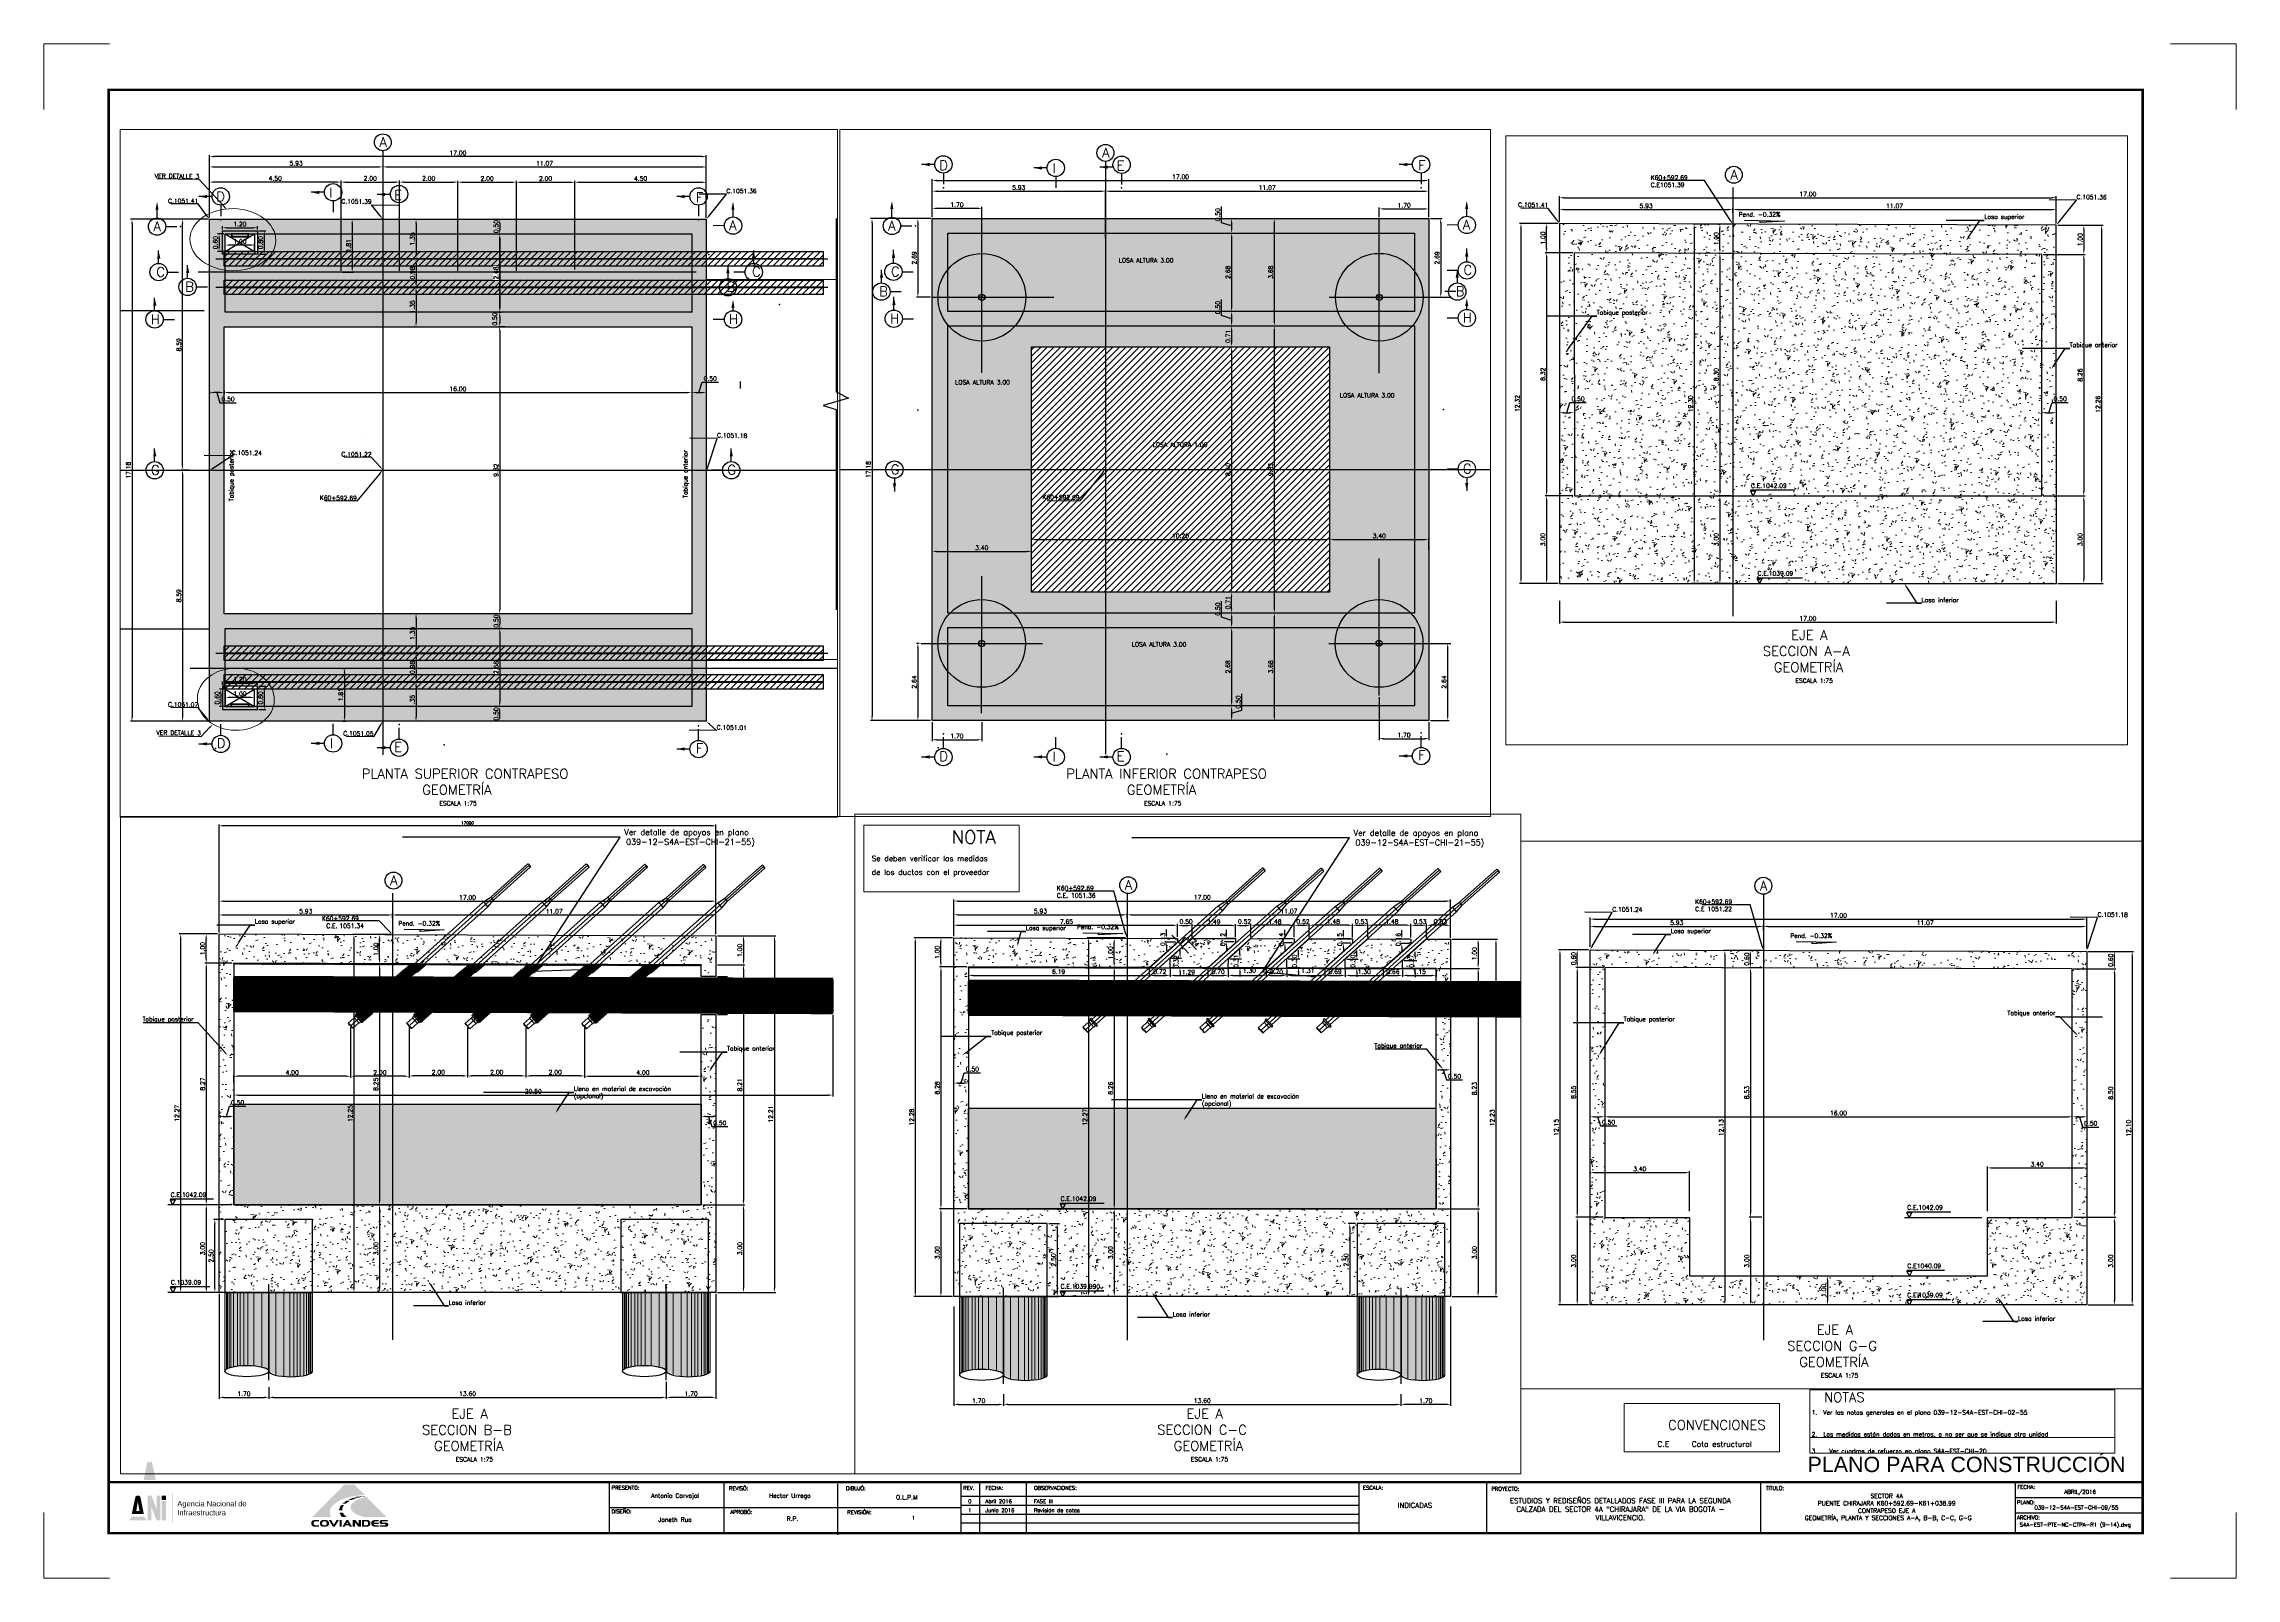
# Paper-space layout 'Layout1' of a CAD drawing. Header units: metres. Extents: x 0 to 1, y 0 to 0.7.
# The model-space entities are those that its viewports show. They can reach past a viewport. Long polylines and large blocks are cut down to what shows.
import ezdxf
from ezdxf import colors
from ezdxf.entities.mleader import LeaderData, LeaderLine
from ezdxf.enums import TextEntityAlignment as Align
from ezdxf.math import Vec2, Vec3

# ---------------------------------------------------------------- set-up
doc = ezdxf.new("R2010")
doc.units = ezdxf.units.M
doc.header["$LTSCALE"] = 25.4
doc.linetypes.add('DASHDOT', pattern=[1, 0.5, -0.25, 0, -0.25])
doc.linetypes.add('HIDDEN', pattern=[0.375, 0.25, -0.125])
for name, color, linetype, lineweight in [('BORDEPUENTE', 4, 'Continuous', 15), ('C-ANNO-TEXT', 140, 'Continuous', 18), ('COTA', 1, 'Continuous', 30), ('COTACIM', 20, 'Continuous', 5), ('DUCTO', 142, 'Continuous', 30), ('EJECONTRAPESO', 41, 'DASHDOT', 30), ('EJEPILOTE', 145, 'DASHDOT', 30), ('FORMATO_BORDE', 7, 'Continuous', 0), ('OTROS', 8, 'Continuous', 5), ('PLATINA', 54, 'Continuous', 30), ('SOLIDOREFCONT', 254, 'Continuous', 5), ('TAPACCESO', 30, 'Continuous', 30)]:
    doc.layers.add(name, color=color, linetype=linetype, lineweight=lineweight)
for name, color, linetype in [('CAISSON ACTUALES', 94, 'Continuous'), ('CIRCULOCONTRAP', 130, 'Continuous'), ('CONTRAPESO', 3, 'Continuous'), ('COT', 1, 'Continuous'), ('DGEO_S3E1_NUEV_BVIA', 60, 'Continuous'), ('DIMCONTRAPESO', 1, 'Continuous'), ('EJE PUENTE', 41, 'DASHDOT'), ('EJECABLES', 203, 'DASHDOT'), ('ESCALERAGATO', 53, 'Continuous'), ('Formato', 7, 'Continuous'), ('NEOPRENO', 24, 'Continuous'), ('NUEV_ETP1-C-ROAD-STAN', 7, 'Continuous'), ('PERFIL MET', 37, 'Continuous'), ('PILA', 3, 'Continuous'), ('PROY', 9, 'HIDDEN'), ('PROYECC', 251, 'HIDDEN'), ('R175', 7, 'Continuous'), ('R175COTR', 7, 'Continuous'), ('REGL175', 7, 'Continuous'), ('SOLIDOS', 9, 'Continuous'), ('TEXT', 7, 'Continuous'), ('Textos', 7, 'Continuous')]:
    doc.layers.add(name, color=color, linetype=linetype)
doc.layers.add('COVI1', color=7, linetype='Continuous', true_color=0x001a66)
doc.layers.add('COVI2', color=7, linetype='Continuous', true_color=0x006b36)
doc.styles.add('acotado', font='romans.shx', dxfattribs={"height": 2})
doc.styles.add('ARIAL', font='arial.ttf')
doc.styles.add('romans', font='romans.shx')
doc.styles.get("Standard").update_dxf_attribs({"font": 'romans.shx', "height": 2})
doc.dimstyles.new('Copy  50mm', dxfattribs={"dimtxt": 0.1, "dimasz": 0.1, "dimexe": 0.05, "dimexo": 0.05, "dimgap": 0.05, "dimtad": 1, "dimdec": 0, "dimlfac": 1000, "dimzin": 0, "dimdsep": 46, "dimtxsty": 'romans', "dimcen": 0.002, "dimclrd": 1, "dimclre": 1, "dimclrt": 3, "dimazin": 0, "dimtfac": 1, "dimtdec": 0, "dimtix": 1, "dimtofl": 0, "dimtmove": 1, "dimatfit": 3, "dimfxl": 1, "dimtolj": 1, "dimtzin": 0, "dimarcsym": 1})
doc.dimstyles.new('Copy 75', dxfattribs={"dimtxt": 0.15, "dimasz": 0.15, "dimexe": 0.05, "dimexo": 0.05, "dimgap": 0.05, "dimtad": 1, "dimzin": 0, "dimdsep": 46, "dimtxsty": 'romans', "dimcen": 0.002, "dimclrd": 1, "dimclre": 1, "dimclrt": 3, "dimadec": 4, "dimazin": 0, "dimtfac": 1, "dimtofl": 0, "dimtmove": 1, "dimatfit": 3, "dimfxl": 1, "dimtolj": 1, "dimtzin": 0, "dimarcsym": 1})
pattern_1 = [(45, (2.65e-05, 0.033001), (-0.002245064030267, 0.002245064030267), [])]
pattern_2 = [(45, (32.632936, -0.0997255), (-0.002245064030267, 0.002245064030267), [])]

# ---------------------------------------------------------------- blocks, each defined once
blk = doc.blocks.new('A$C36D4111E')
at = {"layer": 'FORMATO_BORDE'}
for p, q in [((0, 0.7), (0.03, 0.7)), ((0, 0.67), (0, 0.7)), ((0.97, 0.7), (1, 0.7)), ((1, 0.7), (1, 0.67)), ((0, 0), (0, 0.03)), ((1, 0.03), (1, 0)), ((0.03, 0), (0, 0)), ((1, 0), (0.97, 0))]:
    blk.add_line(p, q, dxfattribs=at)
blk = doc.blocks.new('LOGO ANI')
at = {"true_color": 0xf57a00}
h = blk.add_hatch(color=30, dxfattribs=at)
h.dxf.hatch_style = 1
h.paths.add_polyline_path([(0.0006, 0.0044), (0.0023, 0.0044), (0.0023, 0.0107), (0.0047, 0.0044), (0.0065, 0.0044), (0.0065, 0.0159), (0.0047, 0.0159), (0.0047, 0.0096), (0.0023, 0.0159), (0.0005, 0.0159)])
h.paths.add_polyline_path([(-0.0009, 0.0062), (-0.0006, 0.005), (-0.0001, 0.005), (-0.0001, 0.0044), (-0.004, 0.0044), (-0.0078, 0.0044), (-0.0078, 0.005), (-0.0073, 0.005), (-0.0071, 0.0062), (-0.004, 0.0062)])
h.paths.add_polyline_path([(0.0071, 0.0044), (0.0091, 0.0044), (0.0091, 0.0134), (0.0071, 0.0134)])
edge = h.paths.add_edge_path()
edge.add_arc((0.0017, 0.0306), 0.00119, 34.8817, 96.3386, ccw=False)
edge.add_line((0.0026, 0.0312), (0.0043, 0.0231))
edge.add_line((0.0043, 0.0231), (0.0015, 0.0231))
edge.add_line((0.0015, 0.0231), (-0.0013, 0.0231))
edge.add_line((-0.0013, 0.0231), (0.0004, 0.0312))
edge.add_arc((0.0014, 0.0306), 0.00119, 83.6614, 145.1183, ccw=False)
h = blk.add_hatch(color=30, dxfattribs=at)
h.dxf.hatch_style = 1
edge = h.paths.add_edge_path()
edge.add_arc((-0.0038, 0.0147), 0.00119, 34.8817, 96.3015)
edge.add_arc((-0.0041, 0.0147), 0.00119, 83.6985, 145.1183)
edge.add_line((-0.0051, 0.0154), (-0.0068, 0.0073))
edge.add_line((-0.0068, 0.0073), (-0.0012, 0.0073))
edge.add_line((-0.0012, 0.0073), (-0.0028, 0.0154))
h.paths.add_polyline_path([(-0.0032, 0.0087), (-0.0047, 0.0087), (-0.004, 0.0131)])
at = {"true_color": 0x00007a}
h = blk.add_hatch(color=176, dxfattribs=at)
h.dxf.hatch_style = 1
h.paths.add_polyline_path([(0.0071, 0.0138), (0.0091, 0.0138), (0.0091, 0.0159), (0.0071, 0.0159)])
at = {"true_color": 0xf57a00}
h = blk.add_hatch(color=30, dxfattribs=at)
h.dxf.hatch_style = 1
h.paths.add_polyline_path([(0.012, 0.0023), (0.0119, 0.0037), (0.0119, 0.0169), (0.012, 0.0179), (0.0122, 0.0169), (0.0121, 0.0037)])
at = {"color": 176, "true_color": 0x00007a, "insert": (0.0143, 0.0134), "char_height": 0.0025, "attachment_point": 1, "style": 'romans'}
blk.add_mtext_dynamic_manual_height_columns('{\\f@Arial Unicode MS|b0|i0|c0|p34;Agencia Nacional de Infraestructura}', width=0.050177, gutter_width=10, heights=[0.0093], dxfattribs=at)
blk = doc.blocks.new('A$C40F159D2')
at = {"layer": 'COVI1'}
for points in [[(0.0152, 0.0109), (0.0152, 0.011), (0.0152, 0.0111), (0.0152, 0.0112), (0.0153, 0.0112), (0.0153, 0.0113), (0.0154, 0.0114), (0.0154, 0.0114), (0.0154, 0.0115), (0.0155, 0.0116), (0.0155, 0.0116), (0.0155, 0.0117), (0.0155, 0.0118), (0.0156, 0.0118), (0.0156, 0.0119), (0.0157, 0.012), (0.0157, 0.012), (0.0158, 0.0121), (0.0158, 0.0122), (0.0159, 0.0122), (0.0146, 0.0122), (0.0146, 0.0121), (0.0145, 0.012), (0.0144, 0.012), (0.0144, 0.0119), (0.0143, 0.0118), (0.0143, 0.0117), (0.0142, 0.0116), (0.0142, 0.0115), (0.0141, 0.0114), (0.0141, 0.0114), (0.014, 0.0113), (0.014, 0.0112), (0.0139, 0.0111), (0.0139, 0.011), (0.0138, 0.0109), (0.0138, 0.0108), (0.0138, 0.0106), (0.0137, 0.0105), (0.0137, 0.0104), (0.0137, 0.0103), (0.0136, 0.0102), (0.0136, 0.01), (0.0136, 0.0099), (0.0136, 0.0098), (0.0136, 0.0097), (0.015, 0.0097), (0.015, 0.0098), (0.015, 0.0099), (0.015, 0.01), (0.015, 0.0101), (0.015, 0.0102), (0.015, 0.0102), (0.015, 0.0103), (0.015, 0.0104), (0.015, 0.0105), (0.015, 0.0106), (0.0151, 0.0107), (0.0151, 0.0108), (0.0151, 0.0108)], [(0.0177, 0.0136), (0.0178, 0.0137), (0.0179, 0.0138), (0.018, 0.0138), (0.0181, 0.0139), (0.0182, 0.014), (0.0183, 0.014), (0.0184, 0.0141), (0.0169, 0.0141), (0.0169, 0.014), (0.0167, 0.014), (0.0166, 0.0139), (0.0165, 0.0138), (0.0164, 0.0137), (0.0163, 0.0137), (0.0162, 0.0136), (0.0161, 0.0135), (0.016, 0.0134), (0.0159, 0.0133), (0.0158, 0.0133), (0.0156, 0.0132), (0.0155, 0.0131), (0.0154, 0.013), (0.0153, 0.0129), (0.0152, 0.0128), (0.0152, 0.0128), (0.0166, 0.0128), (0.0166, 0.0128), (0.0167, 0.0129), (0.0169, 0.013), (0.017, 0.0131), (0.0171, 0.0132), (0.0172, 0.0133), (0.0173, 0.0133), (0.0174, 0.0134), (0.0175, 0.0135), (0.0176, 0.0136)], [(0.0206, 0.015), (0.0208, 0.0151), (0.0209, 0.0151), (0.0211, 0.0152), (0.0212, 0.0152), (0.0213, 0.0153), (0.0194, 0.0153), (0.0194, 0.0153), (0.0192, 0.0152), (0.019, 0.0151), (0.0188, 0.015), (0.0187, 0.0149), (0.0185, 0.0148), (0.0183, 0.0148), (0.0182, 0.0147), (0.018, 0.0146), (0.0179, 0.0145), (0.0179, 0.0145), (0.0194, 0.0145), (0.0196, 0.0146), (0.0198, 0.0147), (0.0199, 0.0147), (0.0201, 0.0148), (0.0203, 0.0149), (0.0205, 0.015)], [(0.026, 0.0159), (0.0255, 0.0158), (0.025, 0.0157), (0.0246, 0.0156), (0.0242, 0.0155), (0.0238, 0.0154), (0.0234, 0.0152), (0.0231, 0.0151), (0.0227, 0.015), (0.0224, 0.0148), (0.0221, 0.0147), (0.0219, 0.0145), (0.0216, 0.0144), (0.0214, 0.0143), (0.0211, 0.0141), (0.0209, 0.014), (0.0207, 0.0139), (0.0206, 0.0137), (0.0204, 0.0136), (0.0202, 0.0135), (0.0201, 0.0134), (0.02, 0.0132), (0.0198, 0.0131), (0.0197, 0.013), (0.0196, 0.0129), (0.0195, 0.0128), (0.0194, 0.0127), (0.0193, 0.0125), (0.0192, 0.0124), (0.0192, 0.0123), (0.0191, 0.0122), (0.0191, 0.0121), (0.019, 0.012), (0.019, 0.0119), (0.0189, 0.0118), (0.0189, 0.0117), (0.0189, 0.0116), (0.0189, 0.0115), (0.0189, 0.0114), (0.0189, 0.0113), (0.0189, 0.0112), (0.0189, 0.0111), (0.0189, 0.011), (0.0189, 0.0109), (0.0189, 0.0109), (0.0189, 0.0108), (0.0189, 0.0107), (0.0189, 0.0106), (0.0189, 0.0105), (0.019, 0.0104), (0.019, 0.0104), (0.019, 0.0103), (0.019, 0.0102), (0.0191, 0.0101), (0.0191, 0.01), (0.0192, 0.0099), (0.0192, 0.0098), (0.0193, 0.0097), (0.0194, 0.0096), (0.0194, 0.0096), (0.0195, 0.0095), (0.0196, 0.0094), (0.0197, 0.0093), (0.0198, 0.0092), (0.0199, 0.0091), (0.02, 0.009), (0.0201, 0.0089), (0.0202, 0.0088), (0.0203, 0.0087), (0.0204, 0.0086), (0.0205, 0.0086), (0.0207, 0.0085), (0.0208, 0.0084), (0.0209, 0.0083), (0.0211, 0.0082), (0.0212, 0.0081), (0.0214, 0.008), (0.0215, 0.0079), (0.0217, 0.0078), (0.0219, 0.0078), (0.022, 0.0077), (0.0222, 0.0076), (0.0224, 0.0075), (0.0227, 0.0074), (0.023, 0.0073), (0.0233, 0.0072), (0.0237, 0.0071), (0.0242, 0.0069), (0.0248, 0.0067), (0.0352, 0.0067)], [(0.023, 0.0158), (0.0231, 0.0158), (0.0232, 0.0158), (0.0233, 0.0159), (0.0235, 0.0159), (0.0236, 0.0159), (0.0237, 0.016), (0.0217, 0.016), (0.0215, 0.0159), (0.0212, 0.0158), (0.0209, 0.0158), (0.0206, 0.0157), (0.0203, 0.0156), (0.0202, 0.0156), (0.0223, 0.0156), (0.0224, 0.0156), (0.0226, 0.0156), (0.0227, 0.0157), (0.0228, 0.0157), (0.0229, 0.0157)], [(0.0253, 0.0162), (0.0257, 0.0163), (0.0256, 0.0163), (0.0235, 0.0163), (0.0233, 0.0163), (0.0229, 0.0162), (0.0225, 0.0161), (0.0224, 0.0161), (0.0247, 0.0161), (0.0247, 0.0161), (0.025, 0.0162)], [(0.0157, 0.008), (0.0156, 0.0081), (0.0156, 0.0082), (0.0155, 0.0083), (0.0155, 0.0084), (0.0154, 0.0085), (0.0153, 0.0086), (0.0153, 0.0087), (0.0153, 0.0087), (0.0138, 0.0087), (0.0139, 0.0086), (0.0139, 0.0085), (0.0139, 0.0084), (0.0139, 0.0083), (0.014, 0.0082), (0.014, 0.0081), (0.0141, 0.008), (0.0141, 0.0079), (0.0142, 0.0078), (0.0142, 0.0077), (0.0143, 0.0075), (0.0144, 0.0074), (0.0145, 0.0072), (0.0146, 0.0071), (0.0147, 0.0069), (0.0149, 0.0067), (0.017, 0.0067), (0.0167, 0.0069), (0.0165, 0.0071), (0.0163, 0.0073), (0.0162, 0.0075), (0.016, 0.0076), (0.0159, 0.0077), (0.0158, 0.0078), (0.0158, 0.0079)], [(0.0211, 0.0053), (0.0198, 0.0053), (0.0198, 0.0023), (0.0208, 0.0023), (0.0208, 0.0043), (0.0223, 0.0023), (0.0235, 0.0023), (0.0235, 0.0053), (0.0225, 0.0053), (0.0225, 0.0035)]]:
    blk.add_hatch(color=256, dxfattribs=at).paths.add_polyline_path(points)
h = blk.add_hatch(color=256, dxfattribs=at)
edge = h.paths.add_edge_path()
edge.add_line((0.0044, 0.0029), (0.0044, 0.0023))
edge.add_line((0.0044, 0.0023), (0.0023, 0.0023))
edge.add_spline(control_points=[(0.0023, 0.0023), (0.0022, 0.0023), (0.002, 0.0024), (0.0017, 0.0024), (0.0014, 0.0026), (0.0012, 0.0029), (0.001, 0.0031), (0.0009, 0.0035), (0.0009, 0.0038), (0.0009, 0.0042), (0.0009, 0.0045), (0.0011, 0.0047), (0.0012, 0.0049), (0.0014, 0.0051), (0.0017, 0.0052), (0.002, 0.0052), (0.0022, 0.0053), (0.0023, 0.0053), (0.0023, 0.0053)], knot_values=[0.000251, 0.000251, 0.000251, 0.000251, 0.000367, 0.000834, 0.001228, 0.001553, 0.001909, 0.002239, 0.002642, 0.003102, 0.003336, 0.003573, 0.003849, 0.004078, 0.004397, 0.004789, 0.005011, 0.005122, 0.005122, 0.005122, 0.005122], degree=3, periodic=0)
edge.add_line((0.0023, 0.0053), (0.0044, 0.0053))
edge.add_line((0.0044, 0.0053), (0.0044, 0.0047))
edge.add_line((0.0044, 0.0047), (0.0027, 0.0047))
edge.add_spline(control_points=[(0.0027, 0.0047), (0.0027, 0.0047), (0.0025, 0.0047), (0.0024, 0.0046), (0.0022, 0.0045), (0.002, 0.0043), (0.002, 0.004), (0.002, 0.0037), (0.002, 0.0035), (0.0021, 0.0032), (0.0024, 0.003), (0.0026, 0.003), (0.0028, 0.0029), (0.0029, 0.0029)], knot_values=[0.000137, 0.000137, 0.000137, 0.000137, 0.000266, 0.000506, 0.00077, 0.001009, 0.001273, 0.001607, 0.001864, 0.002192, 0.002526, 0.00277, 0.003037, 0.003037, 0.003037, 0.003037], degree=3, periodic=0)
edge.add_line((0.0029, 0.0029), (0.0044, 0.0029))
h = blk.add_hatch(color=256, dxfattribs=at)
edge = h.paths.add_edge_path()
edge.add_spline(control_points=[(0.0067, 0.0054), (0.0066, 0.0054), (0.0063, 0.0053), (0.0059, 0.0053), (0.0056, 0.0052), (0.0054, 0.0051), (0.0052, 0.0049), (0.0051, 0.0047), (0.0049, 0.0046), (0.0048, 0.0044), (0.0048, 0.0041), (0.0048, 0.0037), (0.0048, 0.0033), (0.005, 0.003), (0.0052, 0.0027), (0.0055, 0.0025), (0.0059, 0.0023), (0.0064, 0.0023), (0.007, 0.0023), (0.0075, 0.0023), (0.0079, 0.0024), (0.0082, 0.0025), (0.0085, 0.0027), (0.0088, 0.0029), (0.009, 0.0033), (0.009, 0.0037), (0.009, 0.0042), (0.0088, 0.0046), (0.0086, 0.0049), (0.0082, 0.0052), (0.0077, 0.0053), (0.0072, 0.0054), (0.0069, 0.0054), (0.0067, 0.0054)], knot_values=[0, 0, 0, 0, 0.000464, 0.00089, 0.001151, 0.00145, 0.001735, 0.001921, 0.002174, 0.002379, 0.002696, 0.003109, 0.003554, 0.003901, 0.004296, 0.004671, 0.005152, 0.005659, 0.006242, 0.006841, 0.007324, 0.007579, 0.007942, 0.008314, 0.008677, 0.009198, 0.009682, 0.010123, 0.010493, 0.011005, 0.011554, 0.012092, 0.012564, 0.012564, 0.012564, 0.012564], degree=3, periodic=0)
edge = h.paths.add_edge_path(flags=16)
edge.add_spline(control_points=[(0.0071, 0.0048), (0.007, 0.0048), (0.0069, 0.0048), (0.0067, 0.0048), (0.0065, 0.0048), (0.0063, 0.0047), (0.0061, 0.0046), (0.006, 0.0045), (0.0059, 0.0043), (0.0058, 0.004), (0.0058, 0.0037), (0.0058, 0.0034), (0.006, 0.0031), (0.0063, 0.003), (0.0066, 0.0028), (0.0069, 0.0029), (0.0073, 0.0029), (0.0076, 0.003), (0.0078, 0.0032), (0.0079, 0.0035), (0.0079, 0.0038), (0.0079, 0.0041), (0.0078, 0.0044), (0.0076, 0.0046), (0.0074, 0.0047), (0.0073, 0.0048), (0.0071, 0.0048), (0.0071, 0.0048)], knot_values=[0, 0, 0, 0, 0.00021, 0.000469, 0.000651, 0.000855, 0.00104, 0.001221, 0.001458, 0.001787, 0.002028, 0.002371, 0.002753, 0.003063, 0.003313, 0.003756, 0.004182, 0.004524, 0.004749, 0.00506, 0.005418, 0.00578, 0.006043, 0.006351, 0.00657, 0.006698, 0.006895, 0.006895, 0.006895, 0.006895], degree=3, periodic=0)
h = blk.add_hatch(color=256, dxfattribs=at)
edge = h.paths.add_edge_path()
edge.add_spline(control_points=[(0.0266, 0.0023), (0.0267, 0.0023), (0.0268, 0.0024), (0.0271, 0.0025), (0.0274, 0.0027), (0.0277, 0.0029), (0.0278, 0.0031), (0.0279, 0.0034), (0.0279, 0.0038), (0.0279, 0.0042), (0.0278, 0.0045), (0.0276, 0.0048), (0.0274, 0.005), (0.0271, 0.0052), (0.0268, 0.0053), (0.0265, 0.0053), (0.0264, 0.0053)], knot_values=[0.000233, 0.000233, 0.000233, 0.000233, 0.000363, 0.000789, 0.001205, 0.001473, 0.001774, 0.002119, 0.002485, 0.002907, 0.003269, 0.003642, 0.00397, 0.004271, 0.004674, 0.00504, 0.00504, 0.00504, 0.00504], degree=3, periodic=0)
edge.add_line((0.0264, 0.0053), (0.024, 0.0053))
edge.add_line((0.024, 0.0053), (0.024, 0.0023))
edge.add_line((0.024, 0.0023), (0.0266, 0.0023))
edge = h.paths.add_edge_path(flags=16)
edge.add_line((0.025, 0.0047), (0.0258, 0.0047))
edge.add_spline(control_points=[(0.0258, 0.0047), (0.0259, 0.0047), (0.0261, 0.0047), (0.0264, 0.0047), (0.0266, 0.0045), (0.0267, 0.0043), (0.0268, 0.0041), (0.0268, 0.0038), (0.0268, 0.0035), (0.0267, 0.0032), (0.0264, 0.003), (0.0262, 0.003), (0.0261, 0.0029), (0.0261, 0.0029)], knot_values=[0.000092, 0.000092, 0.000092, 0.000092, 0.000386, 0.000625, 0.000882, 0.001131, 0.001396, 0.001723, 0.002005, 0.002348, 0.002641, 0.002888, 0.002955, 0.002955, 0.002955, 0.002955], degree=3, periodic=0)
edge.add_line((0.0261, 0.0029), (0.025, 0.0029))
edge.add_line((0.025, 0.0029), (0.025, 0.0047))
edge = h.paths.add_edge_path()
edge.add_line((0.0317, 0.0041), (0.0294, 0.0041))
edge.add_spline(control_points=[(0.0294, 0.0041), (0.0294, 0.0042), (0.0294, 0.0043), (0.0295, 0.0044), (0.0296, 0.0045), (0.0298, 0.0046), (0.03, 0.0047), (0.0301, 0.0047), (0.0301, 0.0047)], knot_values=[0.000323, 0.000323, 0.000323, 0.000323, 0.000424, 0.000625, 0.000791, 0.001, 0.001194, 0.001378, 0.001378, 0.001378, 0.001378], degree=3, periodic=0)
edge.add_line((0.0301, 0.0047), (0.0317, 0.0047))
edge.add_line((0.0317, 0.0047), (0.0317, 0.0053))
edge.add_line((0.0317, 0.0053), (0.0297, 0.0053))
edge.add_spline(control_points=[(0.0297, 0.0053), (0.0297, 0.0053), (0.0296, 0.0053), (0.0294, 0.0053), (0.0291, 0.0052), (0.0289, 0.0051), (0.0286, 0.0049), (0.0284, 0.0047), (0.0283, 0.0044), (0.0283, 0.0041), (0.0283, 0.0037), (0.0283, 0.0034), (0.0284, 0.0031), (0.0286, 0.0028), (0.0289, 0.0025), (0.0293, 0.0024), (0.0296, 0.0024), (0.0297, 0.0023)], knot_values=[0.000374, 0.000374, 0.000374, 0.000374, 0.000423, 0.000699, 0.001008, 0.001289, 0.00162, 0.001889, 0.002258, 0.002544, 0.003016, 0.003327, 0.003631, 0.00394, 0.004391, 0.004882, 0.005249, 0.005249, 0.005249, 0.005249], degree=3, periodic=0)
edge.add_line((0.0297, 0.0023), (0.0317, 0.0023))
edge.add_line((0.0317, 0.0023), (0.0317, 0.0029))
edge.add_line((0.0317, 0.0029), (0.0301, 0.0029))
edge.add_spline(control_points=[(0.0301, 0.0029), (0.0301, 0.0029), (0.0299, 0.003), (0.0298, 0.003), (0.0296, 0.0031), (0.0294, 0.0033), (0.0294, 0.0035), (0.0294, 0.0035)], knot_values=[0.00202, 0.00202, 0.00202, 0.00202, 0.002084, 0.00239, 0.002587, 0.002849, 0.003068, 0.003068, 0.003068, 0.003068], degree=3, periodic=0)
edge.add_line((0.0294, 0.0035), (0.0317, 0.0035))
edge.add_line((0.0317, 0.0035), (0.0317, 0.0041))
h = blk.add_hatch(color=256, dxfattribs=at)
edge = h.paths.add_edge_path()
edge.add_arc((0.0329, 0.0044), 0.000907, 96.2734, 263.5493)
edge.add_line((0.0328, 0.0035), (0.0347, 0.0035))
edge.add_arc((0.0347, 0.0032), 0.000303, -82.4386, 87.2138, ccw=False)
edge.add_line((0.0347, 0.0029), (0.0321, 0.0029))
edge.add_line((0.0321, 0.0029), (0.0321, 0.0023))
edge.add_line((0.0321, 0.0023), (0.0351, 0.0023))
edge.add_arc((0.0351, 0.0032), 0.000904, 272.8534, 443.6699)
edge.add_line((0.0352, 0.0041), (0.0331, 0.0041))
edge.add_arc((0.0332, 0.0044), 0.000296, 95.6845, 258.6162, ccw=False)
edge.add_line((0.0332, 0.0047), (0.0358, 0.0047))
edge.add_line((0.0358, 0.0047), (0.0358, 0.0053))
edge.add_line((0.0358, 0.0053), (0.0328, 0.0053))
at = {"layer": 'COVI2'}
blk.add_hatch(color=256, dxfattribs=at).paths.add_polyline_path([(0.0205, 0.0215), (0.016, 0.0215), (0.0013, 0.0067), (0.0099, 0.0067), (0.0097, 0.0072), (0.0096, 0.0076), (0.0095, 0.008), (0.0094, 0.0084), (0.0094, 0.0087), (0.0094, 0.009), (0.0094, 0.0093), (0.0094, 0.0095), (0.0095, 0.0097), (0.0095, 0.0099), (0.0096, 0.0101), (0.0096, 0.0103), (0.0097, 0.0105), (0.0098, 0.0106), (0.0098, 0.0108), (0.0099, 0.0109), (0.01, 0.0111), (0.0101, 0.0112), (0.0102, 0.0114), (0.0103, 0.0115), (0.0104, 0.0117), (0.0106, 0.0118), (0.0107, 0.012), (0.0109, 0.0121), (0.011, 0.0123), (0.0112, 0.0124), (0.0114, 0.0126), (0.0116, 0.0127), (0.0118, 0.0129), (0.012, 0.013), (0.0122, 0.0131), (0.0124, 0.0133), (0.0126, 0.0134), (0.0128, 0.0135), (0.013, 0.0137), (0.0132, 0.0138), (0.0134, 0.0139), (0.0136, 0.014), (0.0137, 0.0141), (0.0139, 0.0142), (0.0141, 0.0143), (0.0142, 0.0144), (0.0143, 0.0144), (0.0145, 0.0145), (0.0146, 0.0146), (0.0147, 0.0146), (0.0149, 0.0147), (0.015, 0.0147), (0.0152, 0.0148), (0.0153, 0.0149), (0.0155, 0.0149), (0.0157, 0.015), (0.0159, 0.015), (0.016, 0.0151), (0.0162, 0.0152), (0.0164, 0.0152), (0.0166, 0.0153), (0.0168, 0.0154), (0.017, 0.0154), (0.0172, 0.0155), (0.0174, 0.0155), (0.0176, 0.0156), (0.0177, 0.0156), (0.0179, 0.0157), (0.0181, 0.0157), (0.0182, 0.0158), (0.0183, 0.0158), (0.0185, 0.0158), (0.0186, 0.0159), (0.0187, 0.0159), (0.0189, 0.0159), (0.019, 0.016), (0.0191, 0.016), (0.0192, 0.016), (0.0194, 0.0161), (0.0195, 0.0161), (0.0197, 0.0161), (0.0198, 0.0162), (0.02, 0.0162), (0.0202, 0.0162), (0.0203, 0.0163), (0.0205, 0.0163), (0.0207, 0.0163), (0.0209, 0.0163), (0.0212, 0.0164), (0.0214, 0.0164), (0.0217, 0.0164), (0.022, 0.0165), (0.0223, 0.0165), (0.0226, 0.0165), (0.023, 0.0166), (0.0234, 0.0166), (0.0238, 0.0167), (0.0242, 0.0167), (0.0247, 0.0167), (0.0252, 0.0168)])
at = {"layer": 'COVI2', "true_color": 0x006b36}
h = blk.add_hatch(color=116, dxfattribs=at)
h.paths.add_polyline_path([(0.0135, 0.0053), (0.0124, 0.0053), (0.0112, 0.0032), (0.01, 0.0053), (0.0089, 0.0053), (0.0107, 0.0023), (0.0116, 0.0023)])
h.paths.add_polyline_path([(0.0148, 0.0053), (0.0138, 0.0053), (0.0138, 0.0023), (0.0148, 0.0023)])
h.paths.add_polyline_path([(0.0177, 0.0053), (0.0169, 0.0053), (0.0151, 0.0023), (0.0162, 0.0023), (0.0165, 0.0029), (0.0181, 0.0029), (0.0184, 0.0023), (0.0195, 0.0023)])
h.paths.add_polyline_path([(0.0173, 0.0043), (0.0177, 0.0035), (0.0169, 0.0035)], flags=16)
blk = doc.blocks.new('*D43')
at = {"layer": 'Defpoints', "color": 0, "transparency": 16777216}
for p in [(1080660.573, 976958.914), (1080660.573, 976958.078), (1080677.573, 976956.77)]:
    blk.add_point(p, dxfattribs=at)
at = {"layer": 'DIMCONTRAPESO', "color": 1, "lineweight": -2, "transparency": 16777216}
for p, q in [((1080660.573, 976958.128), (1080660.573, 976958.964)), ((1080677.423, 976958.914), (1080660.723, 976958.914)), ((1080677.573, 976956.82), (1080677.573, 976958.964))]:
    blk.add_line(p, q, dxfattribs=at)
at = {"layer": 'DIMCONTRAPESO', "color": 1, "transparency": 16777216}
for points in [[(1080660.723, 976958.939), (1080660.723, 976958.889), (1080660.573, 976958.914)], [(1080677.423, 976958.939), (1080677.423, 976958.889), (1080677.573, 976958.914)]]:
    blk.add_solid(points, dxfattribs=at)
at = {"layer": 'DIMCONTRAPESO', "color": 3, "transparency": 16777216, "insert": (1080669.073, 976959.039), "char_height": 0.15, "attachment_point": 5, "style": 'romans'}
blk.add_mtext('\\A1;17.00', dxfattribs=at)
blk = doc.blocks.new('*D45')
at = {"layer": 'Defpoints', "color": 0, "transparency": 16777216}
for p in [(1080660.573, 976950.952), (1080660.573, 976950.84), (1080661.073, 976950.952)]:
    blk.add_point(p, dxfattribs=at)
at = {"layer": 'DIMCONTRAPESO', "color": 1, "lineweight": -2, "transparency": 16777216}
for p, q in [((1080660.573, 976950.902), (1080660.573, 976950.79)), ((1080660.923, 976950.84), (1080660.723, 976950.84)), ((1080660.823, 976950.84), (1080660.928, 976950.49)), ((1080660.928, 976950.49), (1080661.485, 976950.49)), ((1080661.073, 976950.902), (1080661.073, 976950.79))]:
    blk.add_line(p, q, dxfattribs=at)
at = {"layer": 'DIMCONTRAPESO', "color": 1, "transparency": 16777216}
for points in [[(1080660.723, 976950.865), (1080660.723, 976950.815), (1080660.573, 976950.84)], [(1080660.923, 976950.865), (1080660.923, 976950.815), (1080661.073, 976950.84)]]:
    blk.add_solid(points, dxfattribs=at)
at = {"layer": 'DIMCONTRAPESO', "color": 3, "transparency": 16777216, "insert": (1080661.207, 976950.615), "char_height": 0.15, "attachment_point": 5, "style": 'romans'}
blk.add_mtext('\\A1;0.50', dxfattribs=at)
blk = doc.blocks.new('*D67')
at = {"layer": 'Defpoints', "color": 0, "transparency": 16777216}
for p in [(1080666.503, 976958.561), (1080666.503, 976958.561), (1080660.573, 976956.784)]:
    blk.add_point(p, dxfattribs=at)
at = {"layer": 'DIMCONTRAPESO', "color": 1, "lineweight": -2, "transparency": 16777216}
for p, q in [((1080660.573, 976956.834), (1080660.573, 976958.611)), ((1080660.723, 976958.561), (1080666.353, 976958.561))]:
    blk.add_line(p, q, dxfattribs=at)
at = {"layer": 'DIMCONTRAPESO', "color": 1, "transparency": 16777216}
for points in [[(1080660.723, 976958.586), (1080660.723, 976958.536), (1080660.573, 976958.561)], [(1080666.353, 976958.586), (1080666.353, 976958.536), (1080666.503, 976958.561)]]:
    blk.add_solid(points, dxfattribs=at)
at = {"layer": 'DIMCONTRAPESO', "color": 3, "transparency": 16777216, "insert": (1080663.538, 976958.686), "char_height": 0.15, "attachment_point": 5, "style": 'romans'}
blk.add_mtext('\\A1;5.93', dxfattribs=at)
blk = doc.blocks.new('*D46')
at = {"layer": 'Defpoints', "color": 0, "transparency": 16777216}
for p in [(1080670.737, 976953.59), (1080670.504, 976953.09), (1080670.737, 976953.09)]:
    blk.add_point(p, dxfattribs=at)
at = {"layer": 'DIMCONTRAPESO', "color": 1, "lineweight": -2, "transparency": 16777216}
for p, q in [((1080670.687, 976953.59), (1080670.454, 976953.59)), ((1080670.687, 976953.09), (1080670.454, 976953.09)), ((1080670.504, 976953.44), (1080670.504, 976953.24))]:
    blk.add_line(p, q, dxfattribs=at)
at = {"layer": 'DIMCONTRAPESO', "color": 1, "transparency": 16777216}
for points in [[(1080670.479, 976953.44), (1080670.529, 976953.44), (1080670.504, 976953.59)], [(1080670.479, 976953.24), (1080670.529, 976953.24), (1080670.504, 976953.09)]]:
    blk.add_solid(points, dxfattribs=at)
at = {"layer": 'DIMCONTRAPESO', "color": 3, "transparency": 16777216, "insert": (1080670.334, 976953.354), "char_height": 0.15, "attachment_point": 5, "rotation": 90, "style": 'romans'}
blk.add_mtext('\\A1;0.50', dxfattribs=at)
blk = doc.blocks.new('*D47')
at = {"layer": 'Defpoints', "color": 0, "transparency": 16777216}
for p in [(1080670.687, 976953.09), (1080670.504, 976943.27), (1080670.637, 976943.27)]:
    blk.add_point(p, dxfattribs=at)
at = {"layer": 'DIMCONTRAPESO', "color": 1, "lineweight": -2, "transparency": 16777216}
for p, q in [((1080670.637, 976953.09), (1080670.454, 976953.09)), ((1080670.504, 976952.94), (1080670.504, 976943.42)), ((1080670.587, 976943.27), (1080670.454, 976943.27))]:
    blk.add_line(p, q, dxfattribs=at)
at = {"layer": 'DIMCONTRAPESO', "color": 1, "transparency": 16777216}
for points in [[(1080670.479, 976952.94), (1080670.529, 976952.94), (1080670.504, 976953.09)], [(1080670.479, 976943.42), (1080670.529, 976943.42), (1080670.504, 976943.27)]]:
    blk.add_solid(points, dxfattribs=at)
at = {"layer": 'DIMCONTRAPESO', "color": 3, "transparency": 16777216, "insert": (1080670.379, 976948.18), "char_height": 0.15, "attachment_point": 5, "rotation": 90, "style": 'romans'}
blk.add_mtext('\\A1;9.82', dxfattribs=at)
blk = doc.blocks.new('*D48')
at = {"layer": 'Defpoints', "color": 0, "transparency": 16777216}
for p in [(1080670.637, 976943.27), (1080670.504, 976942.769), (1080670.637, 976942.769)]:
    blk.add_point(p, dxfattribs=at)
at = {"layer": 'DIMCONTRAPESO', "color": 1, "lineweight": -2, "transparency": 16777216}
for p, q in [((1080670.587, 976943.27), (1080670.454, 976943.27)), ((1080670.504, 976943.12), (1080670.504, 976942.919)), ((1080670.587, 976942.769), (1080670.454, 976942.769))]:
    blk.add_line(p, q, dxfattribs=at)
at = {"layer": 'DIMCONTRAPESO', "color": 1, "transparency": 16777216}
for points in [[(1080670.479, 976943.12), (1080670.529, 976943.12), (1080670.504, 976943.27)], [(1080670.479, 976942.919), (1080670.529, 976942.919), (1080670.504, 976942.769)]]:
    blk.add_solid(points, dxfattribs=at)
at = {"layer": 'DIMCONTRAPESO', "color": 3, "transparency": 16777216, "insert": (1080670.379, 976943.019), "char_height": 0.15, "attachment_point": 5, "rotation": 90, "style": 'romans'}
blk.add_mtext('\\A1;0.50', dxfattribs=at)
blk = doc.blocks.new('*D49')
at = {"layer": 'Defpoints', "color": 0, "transparency": 16777216}
for p in [(1080670.637, 976942.769), (1080670.504, 976940.089), (1080670.637, 976940.089)]:
    blk.add_point(p, dxfattribs=at)
at = {"layer": 'DIMCONTRAPESO', "color": 1, "lineweight": -2, "transparency": 16777216}
for p, q in [((1080670.587, 976942.769), (1080670.454, 976942.769)), ((1080670.504, 976942.619), (1080670.504, 976940.239)), ((1080670.587, 976940.089), (1080670.454, 976940.089))]:
    blk.add_line(p, q, dxfattribs=at)
at = {"layer": 'DIMCONTRAPESO', "color": 1, "transparency": 16777216}
for points in [[(1080670.479, 976942.619), (1080670.529, 976942.619), (1080670.504, 976942.769)], [(1080670.479, 976940.239), (1080670.529, 976940.239), (1080670.504, 976940.089)]]:
    blk.add_solid(points, dxfattribs=at)
at = {"layer": 'DIMCONTRAPESO', "color": 3, "transparency": 16777216, "insert": (1080670.379, 976941.429), "char_height": 0.15, "attachment_point": 5, "rotation": 90, "style": 'romans', "bg_fill": 3, "box_fill_scale": 1.1, "bg_fill_color": 256, "bg_fill_true_color": 13158600, "bg_fill_transparency": 0}
blk.add_mtext('\\A1;2.68', dxfattribs=at)
blk = doc.blocks.new('*D60')
at = {"layer": 'COTA', "color": 1, "lineweight": -2, "transparency": 16777216}
for p, q in [((1080656.219, 977075.351), (1080656.219, 977076.233)), ((1080656.369, 977076.183), (1080673.07, 977076.183)), ((1080673.22, 977075.296), (1080673.22, 977076.233))]:
    blk.add_line(p, q, dxfattribs=at)
at = {"layer": 'COTA', "color": 1, "transparency": 16777216}
for points in [[(1080656.369, 977076.208), (1080656.369, 977076.158), (1080656.219, 977076.183)], [(1080673.07, 977076.208), (1080673.07, 977076.158), (1080673.22, 977076.183)]]:
    blk.add_solid(points, dxfattribs=at)
at = {"layer": 'Defpoints', "color": 0, "transparency": 16777216}
for p in [(1080673.22, 977076.183), (1080656.219, 977075.301), (1080673.22, 977075.246)]:
    blk.add_point(p, dxfattribs=at)
at = {"layer": 'COTA', "color": 3, "transparency": 16777216, "insert": (1080664.719, 977076.308), "char_height": 0.15, "attachment_point": 5, "style": 'romans'}
blk.add_mtext('\\A1;17.00', dxfattribs=at)
blk = doc.blocks.new('*D61')
at = {"layer": 'COTA', "color": 1, "lineweight": -2, "transparency": 16777216}
for p, q in [((1080656.469, 977068.823), (1080656.574, 977069.173)), ((1080656.574, 977069.173), (1080657.131, 977069.173)), ((1080656.369, 977068.823), (1080656.569, 977068.823))]:
    blk.add_line(p, q, dxfattribs=at)
at = {"layer": 'COTA', "color": 1, "transparency": 16777216}
for points in [[(1080656.369, 977068.848), (1080656.369, 977068.798), (1080656.219, 977068.823)], [(1080656.569, 977068.848), (1080656.569, 977068.798), (1080656.719, 977068.823)]]:
    blk.add_solid(points, dxfattribs=at)
at = {"layer": 'Defpoints', "color": 0, "transparency": 16777216}
for p in [(1080656.219, 977068.823), (1080656.719, 977068.823), (1080656.719, 977068.823)]:
    blk.add_point(p, dxfattribs=at)
at = {"layer": 'COTA', "color": 3, "transparency": 16777216, "insert": (1080656.853, 977069.298), "char_height": 0.15, "attachment_point": 5, "style": 'romans'}
blk.add_mtext('\\A1;0.50', dxfattribs=at)
blk = doc.blocks.new('*D62')
at = {"layer": 'COTA', "color": 1, "lineweight": -2, "transparency": 16777216}
for p, q in [((1080672.969, 977068.823), (1080673.074, 977069.173)), ((1080673.074, 977069.173), (1080673.631, 977069.173)), ((1080672.869, 977068.823), (1080673.069, 977068.823))]:
    blk.add_line(p, q, dxfattribs=at)
at = {"layer": 'COTA', "color": 1, "transparency": 16777216}
for points in [[(1080672.869, 977068.848), (1080672.869, 977068.798), (1080672.719, 977068.823)], [(1080673.069, 977068.848), (1080673.069, 977068.798), (1080673.219, 977068.823)]]:
    blk.add_solid(points, dxfattribs=at)
at = {"layer": 'Defpoints', "color": 0, "transparency": 16777216}
for p in [(1080672.719, 977068.823), (1080673.219, 977068.823), (1080673.219, 977068.823)]:
    blk.add_point(p, dxfattribs=at)
at = {"layer": 'COTA', "color": 3, "transparency": 16777216, "insert": (1080673.353, 977069.298), "char_height": 0.15, "attachment_point": 5, "style": 'romans'}
blk.add_mtext('\\A1;0.50', dxfattribs=at)
blk = doc.blocks.new('*D63')
at = {"layer": 'COTA', "color": 1, "lineweight": -2, "transparency": 16777216}
for p, q in [((1080673.27, 977075.241), (1080674.211, 977075.241)), ((1080674.161, 977075.091), (1080674.161, 977074.392)), ((1080672.77, 977074.242), (1080674.211, 977074.242))]:
    blk.add_line(p, q, dxfattribs=at)
at = {"layer": 'COTA', "color": 1, "transparency": 16777216}
for points in [[(1080674.136, 977075.091), (1080674.186, 977075.091), (1080674.161, 977075.241)], [(1080674.136, 977074.392), (1080674.186, 977074.392), (1080674.161, 977074.242)]]:
    blk.add_solid(points, dxfattribs=at)
at = {"layer": 'Defpoints', "color": 0, "transparency": 16777216}
for p in [(1080673.22, 977075.241), (1080672.72, 977074.242), (1080674.161, 977074.242)]:
    blk.add_point(p, dxfattribs=at)
at = {"layer": 'COTA', "color": 3, "transparency": 16777216, "insert": (1080674.036, 977074.742), "char_height": 0.15, "attachment_point": 5, "rotation": 90, "style": 'romans'}
blk.add_mtext('\\A1;1.00', dxfattribs=at)
blk = doc.blocks.new('*D64')
at = {"layer": 'COTA', "color": 1, "lineweight": -2, "transparency": 16777216}
for p, q in [((1080656.668, 977074.299), (1080655.727, 977074.299)), ((1080655.777, 977074.149), (1080655.777, 977066.128)), ((1080656.681, 977065.978), (1080655.727, 977065.978))]:
    blk.add_line(p, q, dxfattribs=at)
at = {"layer": 'COTA', "color": 1, "transparency": 16777216}
for points in [[(1080655.752, 977074.149), (1080655.802, 977074.149), (1080655.777, 977074.299)], [(1080655.752, 977066.128), (1080655.802, 977066.128), (1080655.777, 977065.978)]]:
    blk.add_solid(points, dxfattribs=at)
at = {"layer": 'Defpoints', "color": 0, "transparency": 16777216}
for p in [(1080656.718, 977074.299), (1080655.777, 977065.978), (1080656.731, 977065.978)]:
    blk.add_point(p, dxfattribs=at)
at = {"layer": 'COTA', "color": 3, "transparency": 16777216, "insert": (1080655.652, 977070.139), "char_height": 0.15, "attachment_point": 5, "rotation": 90, "style": 'romans'}
blk.add_mtext('\\A1;8.32', dxfattribs=at)
blk = doc.blocks.new('*D65')
at = {"layer": 'COTA', "color": 1, "lineweight": -2, "transparency": 16777216}
for p, q in [((1080656.17, 977075.298), (1080655.729, 977075.298)), ((1080655.779, 977074.449), (1080655.779, 977075.148)), ((1080656.67, 977074.299), (1080655.729, 977074.299))]:
    blk.add_line(p, q, dxfattribs=at)
at = {"layer": 'COTA', "color": 1, "transparency": 16777216}
for points in [[(1080655.754, 977075.148), (1080655.804, 977075.148), (1080655.779, 977075.298)], [(1080655.754, 977074.449), (1080655.804, 977074.449), (1080655.779, 977074.299)]]:
    blk.add_solid(points, dxfattribs=at)
at = {"layer": 'Defpoints', "color": 0, "transparency": 16777216}
for p in [(1080655.779, 977075.298), (1080656.22, 977075.298), (1080656.72, 977074.299)]:
    blk.add_point(p, dxfattribs=at)
at = {"layer": 'COTA', "color": 3, "transparency": 16777216, "insert": (1080655.654, 977074.799), "char_height": 0.15, "attachment_point": 5, "rotation": 90, "style": 'romans'}
blk.add_mtext('\\A1;1.00', dxfattribs=at)
blk = doc.blocks.new('*D66')
at = {"layer": 'COTA', "color": 1, "lineweight": -2, "transparency": 16777216}
for p, q in [((1080669.965, 976956.27), (1080670.554, 976956.27)), ((1080670.504, 976956.12), (1080670.504, 976953.74)), ((1080670.459, 976953.59), (1080670.554, 976953.59))]:
    blk.add_line(p, q, dxfattribs=at)
at = {"layer": 'COTA', "color": 1, "transparency": 16777216}
for points in [[(1080670.479, 976956.12), (1080670.529, 976956.12), (1080670.504, 976956.27)], [(1080670.479, 976953.74), (1080670.529, 976953.74), (1080670.504, 976953.59)]]:
    blk.add_solid(points, dxfattribs=at)
at = {"layer": 'Defpoints', "color": 0, "transparency": 16777216}
for p in [(1080669.915, 976956.27), (1080670.409, 976953.59), (1080670.504, 976953.59)]:
    blk.add_point(p, dxfattribs=at)
at = {"layer": 'COTA', "color": 3, "transparency": 16777216, "insert": (1080670.379, 976954.93), "char_height": 0.15, "attachment_point": 5, "rotation": 90, "style": 'romans'}
blk.add_mtext('\\A1;2.68', dxfattribs=at)
blk = doc.blocks.new('*D68')
at = {"layer": 'Defpoints', "color": 0, "transparency": 16777216}
for p in [(1080670.504, 976956.27), (1080670.504, 976956.27), (1080670.504, 976953.592)]:
    blk.add_point(p, dxfattribs=at)
at = {"layer": 'DIMCONTRAPESO', "color": 1, "lineweight": -2, "transparency": 16777216}
for p, q in [((1080670.504, 976953.742), (1080670.504, 976956.12)), ((1080670.454, 976953.592), (1080670.454, 976953.592))]:
    blk.add_line(p, q, dxfattribs=at)
at = {"layer": 'DIMCONTRAPESO', "color": 1, "transparency": 16777216}
for points in [[(1080670.479, 976956.12), (1080670.529, 976956.12), (1080670.504, 976956.27)], [(1080670.479, 976953.742), (1080670.529, 976953.742), (1080670.504, 976953.592)]]:
    blk.add_solid(points, dxfattribs=at)
at = {"layer": 'DIMCONTRAPESO', "color": 3, "transparency": 16777216, "insert": (1080670.379, 976954.931), "char_height": 0.15, "attachment_point": 5, "rotation": 90, "style": 'romans', "bg_fill": 3, "box_fill_scale": 1.1, "bg_fill_color": 256, "bg_fill_true_color": 13158600, "bg_fill_transparency": 0}
blk.add_mtext('\\A1;2.68', dxfattribs=at)
blk = doc.blocks.new('*D69')
at = {"layer": 'Defpoints', "color": 0, "transparency": 16777216}
for p in [(1080661.073, 976950.84), (1080677.073, 976950.84), (1080677.073, 976950.84)]:
    blk.add_point(p, dxfattribs=at)
at = {"layer": 'DIMCONTRAPESO', "color": 1, "lineweight": -2, "transparency": 16777216}
blk.add_line((1080661.223, 976950.84), (1080676.923, 976950.84), dxfattribs=at)
at = {"layer": 'DIMCONTRAPESO', "color": 1, "transparency": 16777216}
for points in [[(1080661.223, 976950.865), (1080661.223, 976950.815), (1080661.073, 976950.84)], [(1080676.923, 976950.865), (1080676.923, 976950.815), (1080677.073, 976950.84)]]:
    blk.add_solid(points, dxfattribs=at)
at = {"layer": 'DIMCONTRAPESO', "color": 3, "transparency": 16777216, "insert": (1080669.073, 976950.965), "char_height": 0.15, "attachment_point": 5, "style": 'romans'}
blk.add_mtext('\\A1;16.00', dxfattribs=at)
blk = doc.blocks.new('*D70')
at = {"layer": 'Defpoints', "color": 0, "transparency": 16777216}
for p in [(1080677.073, 976950.84), (1080677.573, 976950.84), (1080677.573, 976950.84)]:
    blk.add_point(p, dxfattribs=at)
at = {"layer": 'DIMCONTRAPESO', "color": 1, "lineweight": -2, "transparency": 16777216}
for p, q in [((1080677.223, 976950.84), (1080677.423, 976950.84)), ((1080677.323, 976950.84), (1080677.428, 976951.19)), ((1080677.428, 976951.19), (1080677.985, 976951.19))]:
    blk.add_line(p, q, dxfattribs=at)
at = {"layer": 'DIMCONTRAPESO', "color": 1, "transparency": 16777216}
for points in [[(1080677.223, 976950.865), (1080677.223, 976950.815), (1080677.073, 976950.84)], [(1080677.423, 976950.865), (1080677.423, 976950.815), (1080677.573, 976950.84)]]:
    blk.add_solid(points, dxfattribs=at)
at = {"layer": 'DIMCONTRAPESO', "color": 3, "transparency": 16777216, "insert": (1080677.707, 976951.315), "char_height": 0.15, "attachment_point": 5, "style": 'romans'}
blk.add_mtext('\\A1;0.50', dxfattribs=at)
blk = doc.blocks.new('*D71')
at = {"layer": 'Defpoints', "color": 0, "transparency": 16777216}
for p in [(1080659.928, 976948.18), (1080659.65, 976939.589), (1080660.571, 976939.589)]:
    blk.add_point(p, dxfattribs=at)
at = {"layer": 'DIMCONTRAPESO', "color": 1, "lineweight": -2, "transparency": 16777216}
for p, q in [((1080659.878, 976948.18), (1080659.6, 976948.18)), ((1080659.65, 976948.03), (1080659.65, 976939.739)), ((1080660.521, 976939.589), (1080659.6, 976939.589))]:
    blk.add_line(p, q, dxfattribs=at)
at = {"layer": 'DIMCONTRAPESO', "color": 1, "transparency": 16777216}
for points in [[(1080659.625, 976948.03), (1080659.675, 976948.03), (1080659.65, 976948.18)], [(1080659.625, 976939.739), (1080659.675, 976939.739), (1080659.65, 976939.589)]]:
    blk.add_solid(points, dxfattribs=at)
at = {"layer": 'DIMCONTRAPESO', "color": 3, "transparency": 16777216, "insert": (1080659.525, 976943.885), "char_height": 0.15, "attachment_point": 5, "rotation": 90, "style": 'romans'}
blk.add_mtext('\\A1;8.59', dxfattribs=at)
blk = doc.blocks.new('*D84')
at = {"layer": 'Defpoints', "color": 0, "transparency": 16777216}
for p in [(1080662.149, 977075.777), (1080656.219, 977075.301), (1080662.149, 977075.629)]:
    blk.add_point(p, dxfattribs=at)
at = {"layer": 'DIMCONTRAPESO', "color": 1, "lineweight": -2, "transparency": 16777216}
for p, q in [((1080656.219, 977075.351), (1080656.219, 977075.827)), ((1080656.369, 977075.777), (1080661.999, 977075.777)), ((1080662.149, 977075.679), (1080662.149, 977075.827))]:
    blk.add_line(p, q, dxfattribs=at)
at = {"layer": 'DIMCONTRAPESO', "color": 1, "transparency": 16777216}
for points in [[(1080656.369, 977075.802), (1080656.369, 977075.752), (1080656.219, 977075.777)], [(1080661.999, 977075.802), (1080661.999, 977075.752), (1080662.149, 977075.777)]]:
    blk.add_solid(points, dxfattribs=at)
at = {"layer": 'DIMCONTRAPESO', "color": 3, "transparency": 16777216, "insert": (1080659.184, 977075.902), "char_height": 0.15, "attachment_point": 5, "style": 'romans'}
blk.add_mtext('\\A1;5.93', dxfattribs=at)
blk = doc.blocks.new('*D85')
at = {"layer": 'Defpoints', "color": 0, "transparency": 16777216}
for p in [(1080673.22, 977075.777), (1080662.149, 977075.629), (1080673.22, 977075.246)]:
    blk.add_point(p, dxfattribs=at)
at = {"layer": 'DIMCONTRAPESO', "color": 1, "lineweight": -2, "transparency": 16777216}
for p, q in [((1080662.149, 977075.679), (1080662.149, 977075.827)), ((1080662.299, 977075.777), (1080673.07, 977075.777)), ((1080673.22, 977075.296), (1080673.22, 977075.827))]:
    blk.add_line(p, q, dxfattribs=at)
at = {"layer": 'DIMCONTRAPESO', "color": 1, "transparency": 16777216}
for points in [[(1080662.299, 977075.802), (1080662.299, 977075.752), (1080662.149, 977075.777)], [(1080673.07, 977075.802), (1080673.07, 977075.752), (1080673.22, 977075.777)]]:
    blk.add_solid(points, dxfattribs=at)
at = {"layer": 'DIMCONTRAPESO', "color": 3, "transparency": 16777216, "insert": (1080667.684, 977075.902), "char_height": 0.15, "attachment_point": 5, "style": 'romans'}
blk.add_mtext('\\A1;11.07', dxfattribs=at)
blk = doc.blocks.new('*D87')
at = {"layer": 'Defpoints', "color": 0, "transparency": 16777216}
for p in [(1080670.504, 976956.77), (1080670.504, 976956.27), (1080670.504, 976956.27)]:
    blk.add_point(p, dxfattribs=at)
at = {"layer": 'DIMCONTRAPESO', "color": 1, "lineweight": -2, "transparency": 16777216}
blk.add_line((1080670.504, 976956.62), (1080670.504, 976956.42), dxfattribs=at)
at = {"layer": 'DIMCONTRAPESO', "color": 1, "transparency": 16777216}
for points in [[(1080670.479, 976956.62), (1080670.529, 976956.62), (1080670.504, 976956.77)], [(1080670.479, 976956.42), (1080670.529, 976956.42), (1080670.504, 976956.27)]]:
    blk.add_solid(points, dxfattribs=at)
at = {"layer": 'DIMCONTRAPESO', "color": 3, "transparency": 16777216, "insert": (1080670.379, 976956.52), "char_height": 0.15, "attachment_point": 5, "rotation": 90, "style": 'romans'}
blk.add_mtext('\\A1;0.50', dxfattribs=at)
blk = doc.blocks.new('*D88')
at = {"layer": 'Defpoints', "color": 0, "transparency": 16777216}
for p in [(1080670.504, 976940.089), (1080670.504, 976940.089), (1080670.503, 976939.589)]:
    blk.add_point(p, dxfattribs=at)
at = {"layer": 'DIMCONTRAPESO', "color": 1, "lineweight": -2, "transparency": 16777216}
for p, q in [((1080670.504, 976939.739), (1080670.504, 976939.939)), ((1080670.553, 976939.589), (1080670.554, 976939.589))]:
    blk.add_line(p, q, dxfattribs=at)
at = {"layer": 'DIMCONTRAPESO', "color": 1, "transparency": 16777216}
for points in [[(1080670.479, 976939.939), (1080670.529, 976939.939), (1080670.504, 976940.089)], [(1080670.479, 976939.739), (1080670.529, 976939.739), (1080670.504, 976939.589)]]:
    blk.add_solid(points, dxfattribs=at)
at = {"layer": 'DIMCONTRAPESO', "color": 3, "transparency": 16777216, "insert": (1080670.379, 976939.839), "char_height": 0.15, "attachment_point": 5, "rotation": 90, "style": 'romans'}
blk.add_mtext('\\A1;0.50', dxfattribs=at)
blk = doc.blocks.new('*D100')
at = {"layer": 'COTA', "color": 1, "lineweight": -2, "transparency": 16777216}
for p, q in [((1080687.439, 977075.215), (1080687.439, 977076.237)), ((1080687.589, 977076.187), (1080704.289, 977076.187)), ((1080704.439, 977075.053), (1080704.439, 977076.237))]:
    blk.add_line(p, q, dxfattribs=at)
at = {"layer": 'COTA', "color": 1, "transparency": 16777216}
for points in [[(1080687.589, 977076.212), (1080687.589, 977076.162), (1080687.439, 977076.187)], [(1080704.289, 977076.212), (1080704.289, 977076.162), (1080704.439, 977076.187)]]:
    blk.add_solid(points, dxfattribs=at)
at = {"layer": 'Defpoints', "color": 0, "transparency": 16777216}
for p in [(1080704.439, 977076.187), (1080687.439, 977075.165), (1080704.439, 977075.003)]:
    blk.add_point(p, dxfattribs=at)
at = {"layer": 'COTA', "color": 3, "transparency": 16777216, "insert": (1080695.939, 977076.312), "char_height": 0.15, "attachment_point": 5, "style": 'romans'}
blk.add_mtext('\\A1;17.00', dxfattribs=at)
blk = doc.blocks.new('*D107')
at = {"layer": 'COTA', "color": 1, "lineweight": -2, "transparency": 16777216}
for p, q in [((1080708.439, 977072.289), (1080708.439, 977069.499)), ((1080688.089, 977069.549), (1080708.289, 977069.549))]:
    blk.add_line(p, q, dxfattribs=at)
at = {"layer": 'COTA', "color": 1, "transparency": 16777216}
for points in [[(1080688.089, 977069.574), (1080688.089, 977069.524), (1080687.939, 977069.549)], [(1080708.289, 977069.574), (1080708.289, 977069.524), (1080708.439, 977069.549)]]:
    blk.add_solid(points, dxfattribs=at)
at = {"layer": 'Defpoints', "color": 0, "transparency": 16777216}
for p in [(1080708.439, 977072.339), (1080687.939, 977069.549), (1080708.439, 977069.549)]:
    blk.add_point(p, dxfattribs=at)
at = {"layer": 'COTA', "color": 3, "transparency": 16777216, "insert": (1080698.189, 977069.674), "char_height": 0.15, "attachment_point": 5, "style": 'romans'}
blk.add_mtext('\\A1;20.50', dxfattribs=at)
blk = doc.blocks.new('*D101')
at = {"layer": 'COTA', "color": 1, "lineweight": -2, "transparency": 16777216}
for p, q in [((1080687.689, 977068.819), (1080687.794, 977069.169)), ((1080687.794, 977069.169), (1080688.351, 977069.169)), ((1080687.589, 977068.819), (1080687.789, 977068.819))]:
    blk.add_line(p, q, dxfattribs=at)
at = {"layer": 'COTA', "color": 1, "transparency": 16777216}
for points in [[(1080687.589, 977068.844), (1080687.589, 977068.794), (1080687.439, 977068.819)], [(1080687.789, 977068.844), (1080687.789, 977068.794), (1080687.939, 977068.819)]]:
    blk.add_solid(points, dxfattribs=at)
at = {"layer": 'Defpoints', "color": 0, "transparency": 16777216}
for p in [(1080687.439, 977068.819), (1080687.939, 977068.819), (1080687.939, 977068.819)]:
    blk.add_point(p, dxfattribs=at)
at = {"layer": 'COTA', "color": 3, "transparency": 16777216, "insert": (1080688.073, 977069.294), "char_height": 0.15, "attachment_point": 5, "style": 'romans'}
blk.add_mtext('\\A1;0.50', dxfattribs=at)
blk = doc.blocks.new('*D102')
at = {"layer": 'COTA', "color": 1, "lineweight": -2, "transparency": 16777216}
for p, q in [((1080704.089, 977068.819), (1080704.289, 977068.819)), ((1080704.189, 977068.819), (1080704.294, 977068.469)), ((1080704.294, 977068.469), (1080704.851, 977068.469))]:
    blk.add_line(p, q, dxfattribs=at)
at = {"layer": 'COTA', "color": 1, "transparency": 16777216}
for points in [[(1080704.089, 977068.844), (1080704.089, 977068.794), (1080703.939, 977068.819)], [(1080704.289, 977068.844), (1080704.289, 977068.794), (1080704.439, 977068.819)]]:
    blk.add_solid(points, dxfattribs=at)
at = {"layer": 'Defpoints', "color": 0, "transparency": 16777216}
for p in [(1080703.939, 977068.819), (1080704.439, 977068.819), (1080704.439, 977068.819)]:
    blk.add_point(p, dxfattribs=at)
at = {"layer": 'COTA', "color": 3, "transparency": 16777216, "insert": (1080704.573, 977068.594), "char_height": 0.15, "attachment_point": 5, "style": 'romans'}
blk.add_mtext('\\A1;0.50', dxfattribs=at)
blk = doc.blocks.new('*D103')
at = {"layer": 'Defpoints', "color": 0, "transparency": 16777216}
for p in [(1080687.439, 977062.793), (1080689.139, 977059.606), (1080689.139, 977059.203)]:
    blk.add_point(p, dxfattribs=at)
at = {"layer": 'DIMCONTRAPESO', "color": 1, "lineweight": -2, "transparency": 16777216}
for p, q in [((1080687.439, 977062.743), (1080687.439, 977059.153)), ((1080689.139, 977059.556), (1080689.139, 977059.153)), ((1080687.589, 977059.203), (1080688.989, 977059.203))]:
    blk.add_line(p, q, dxfattribs=at)
at = {"layer": 'DIMCONTRAPESO', "color": 1, "transparency": 16777216}
for points in [[(1080687.589, 977059.228), (1080687.589, 977059.178), (1080687.439, 977059.203)], [(1080688.989, 977059.228), (1080688.989, 977059.178), (1080689.139, 977059.203)]]:
    blk.add_solid(points, dxfattribs=at)
at = {"layer": 'DIMCONTRAPESO', "color": 3, "transparency": 16777216, "insert": (1080688.289, 977059.328), "char_height": 0.15, "attachment_point": 5, "style": 'romans'}
blk.add_mtext('\\A1;1.70', dxfattribs=at)
blk = doc.blocks.new('PILOTE')
h = blk.add_hatch(color=256)
h.dxf.hatch_style = 1
h.set_gradient(color1=(51, 51, 51), color2=(173, 173, 173), tint=1, name='INVCYLINDER')
edge = h.paths.add_edge_path()
edge.add_line((1080656.417, 977060.159), (1080656.417, 977062.837))
edge.add_line((1080656.417, 977062.837), (1080659.418, 977062.837))
edge.add_line((1080659.418, 977062.837), (1080659.418, 977060.159))
edge.add_arc((1080658.668, 977061.537), 1.569, 241.43403, 298.56597, ccw=False)
edge.add_arc((1080657.167, 977058.78), 1.57, 61.45547, 118.54453)
at = {"layer": 'COT'}
blk.add_ellipse((1080657.167, 977060.159), major_axis=(0.75, 0), ratio=0.254381, dxfattribs=at)
blk.add_ellipse((1080658.668, 977060.159), major_axis=(0.75, 0), ratio=0.254381, start_param=3.141593, end_param=6.283185, dxfattribs=at)
at = {"layer": 'EJEPILOTE', "ltscale": 0.02}
blk.add_line((1080657.919, 977059.845), (1080657.919, 977063.136), dxfattribs=at)
at = {"layer": 'OTROS'}
for p, q in [((1080656.472, 977062.837), (1080656.472, 977060.231)), ((1080656.511, 977062.837), (1080656.511, 977060.251)), ((1080656.562, 977062.837), (1080656.562, 977060.272)), ((1080656.625, 977062.837), (1080656.625, 977060.291)), ((1080656.714, 977062.837), (1080656.714, 977060.311)), ((1080656.842, 977062.837), (1080656.842, 977060.331)), ((1080656.944, 977062.837), (1080656.944, 977060.341)), ((1080657.059, 977062.837), (1080657.059, 977060.348)), ((1080657.199, 977062.837), (1080657.199, 977060.35)), ((1080657.406, 977062.837), (1080657.406, 977060.34)), ((1080657.679, 977062.837), (1080657.679, 977060.298)), ((1080657.933, 977062.837), (1080657.933, 977060.121)), ((1080658.155, 977062.837), (1080658.155, 977060.027)), ((1080658.429, 977062.837), (1080658.429, 977059.978)), ((1080658.636, 977062.837), (1080658.636, 977059.968)), ((1080658.776, 977062.837), (1080658.776, 977059.97)), ((1080658.891, 977062.837), (1080658.891, 977059.977)), ((1080658.993, 977062.837), (1080658.993, 977059.987)), ((1080659.12, 977062.837), (1080659.12, 977060.007)), ((1080659.209, 977062.837), (1080659.209, 977060.027)), ((1080659.273, 977062.837), (1080659.273, 977060.046)), ((1080659.324, 977062.837), (1080659.324, 977060.067)), ((1080659.362, 977062.837), (1080659.362, 977060.087)), ((1080656.625, 977060.027), (1080656.625, 977060.027))]:
    blk.add_line(p, q, dxfattribs=at)
blk.add_lwpolyline([(1080656.417, 977060.159), (1080656.417, 977062.837), (1080659.418, 977062.837), (1080659.418, 977060.159)], dxfattribs=at)
blk = doc.blocks.new('*D104')
at = {"layer": 'Defpoints', "color": 0, "transparency": 16777216}
for p in [(1080704.439, 977062.793), (1080702.741, 977059.788), (1080702.741, 977059.203)]:
    blk.add_point(p, dxfattribs=at)
at = {"layer": 'DIMCONTRAPESO', "color": 1, "lineweight": -2, "transparency": 16777216}
for p, q in [((1080704.439, 977062.743), (1080704.439, 977059.153)), ((1080702.741, 977059.738), (1080702.741, 977059.153)), ((1080704.289, 977059.203), (1080702.891, 977059.203))]:
    blk.add_line(p, q, dxfattribs=at)
at = {"layer": 'DIMCONTRAPESO', "color": 1, "transparency": 16777216}
for points in [[(1080702.891, 977059.228), (1080702.891, 977059.178), (1080702.741, 977059.203)], [(1080704.289, 977059.228), (1080704.289, 977059.178), (1080704.439, 977059.203)]]:
    blk.add_solid(points, dxfattribs=at)
at = {"layer": 'DIMCONTRAPESO', "color": 3, "transparency": 16777216, "insert": (1080703.59, 977059.328), "char_height": 0.15, "attachment_point": 5, "style": 'romans'}
blk.add_mtext('\\A1;1.70', dxfattribs=at)
blk = doc.blocks.new('*D105')
at = {"layer": 'Defpoints', "color": 0, "transparency": 16777216}
for p in [(1080689.139, 977059.409), (1080702.741, 977059.409), (1080702.741, 977059.203)]:
    blk.add_point(p, dxfattribs=at)
at = {"layer": 'DIMCONTRAPESO', "color": 1, "lineweight": -2, "transparency": 16777216}
for p, q in [((1080689.139, 977059.359), (1080689.139, 977059.153)), ((1080702.741, 977059.359), (1080702.741, 977059.153)), ((1080689.289, 977059.203), (1080702.591, 977059.203))]:
    blk.add_line(p, q, dxfattribs=at)
at = {"layer": 'DIMCONTRAPESO', "color": 1, "transparency": 16777216}
for points in [[(1080689.289, 977059.228), (1080689.289, 977059.178), (1080689.139, 977059.203)], [(1080702.591, 977059.228), (1080702.591, 977059.178), (1080702.741, 977059.203)]]:
    blk.add_solid(points, dxfattribs=at)
at = {"layer": 'DIMCONTRAPESO', "color": 3, "transparency": 16777216, "insert": (1080695.94, 977059.328), "char_height": 0.15, "attachment_point": 5, "style": 'romans'}
blk.add_mtext('\\A1;13.60', dxfattribs=at)
blk = doc.blocks.new('*D95')
at = {"layer": 'Defpoints', "color": 0, "transparency": 16777216}
for p in [(1080699.939, 977071.896), (1080703.939, 977070.195), (1080703.939, 977070.195)]:
    blk.add_point(p, dxfattribs=at)
at = {"layer": 'DIMCONTRAPESO', "color": 1, "lineweight": -2, "transparency": 16777216}
for p, q in [((1080699.939, 977071.846), (1080699.939, 977070.145)), ((1080700.089, 977070.195), (1080703.789, 977070.195))]:
    blk.add_line(p, q, dxfattribs=at)
at = {"layer": 'DIMCONTRAPESO', "color": 1, "transparency": 16777216}
for points in [[(1080700.089, 977070.22), (1080700.089, 977070.17), (1080699.939, 977070.195)], [(1080703.789, 977070.22), (1080703.789, 977070.17), (1080703.939, 977070.195)]]:
    blk.add_solid(points, dxfattribs=at)
at = {"layer": 'DIMCONTRAPESO', "color": 3, "transparency": 16777216, "insert": (1080701.939, 977070.32), "char_height": 0.15, "attachment_point": 5, "style": 'romans'}
blk.add_mtext('\\A1;4.00', dxfattribs=at)
blk = doc.blocks.new('*D96')
at = {"layer": 'Defpoints', "color": 0, "transparency": 16777216}
for p in [(1080697.939, 977071.903), (1080699.939, 977071.896), (1080697.939, 977070.205)]:
    blk.add_point(p, dxfattribs=at)
at = {"layer": 'DIMCONTRAPESO', "color": 1, "lineweight": -2, "transparency": 16777216}
for p, q in [((1080697.939, 977071.853), (1080697.939, 977070.155)), ((1080699.939, 977071.846), (1080699.939, 977070.155)), ((1080699.789, 977070.205), (1080698.089, 977070.205))]:
    blk.add_line(p, q, dxfattribs=at)
at = {"layer": 'DIMCONTRAPESO', "color": 1, "transparency": 16777216}
for points in [[(1080698.089, 977070.23), (1080698.089, 977070.18), (1080697.939, 977070.205)], [(1080699.789, 977070.23), (1080699.789, 977070.18), (1080699.939, 977070.205)]]:
    blk.add_solid(points, dxfattribs=at)
at = {"layer": 'DIMCONTRAPESO', "color": 3, "transparency": 16777216, "insert": (1080698.939, 977070.33), "char_height": 0.15, "attachment_point": 5, "style": 'romans'}
blk.add_mtext('\\A1;2.00', dxfattribs=at)
blk = doc.blocks.new('*D97')
at = {"layer": 'Defpoints', "color": 0, "transparency": 16777216}
for p in [(1080695.939, 977071.91), (1080697.939, 977071.414), (1080695.939, 977070.205)]:
    blk.add_point(p, dxfattribs=at)
at = {"layer": 'DIMCONTRAPESO', "color": 1, "lineweight": -2, "transparency": 16777216}
for p, q in [((1080695.939, 977071.86), (1080695.939, 977070.155)), ((1080697.939, 977071.364), (1080697.939, 977070.155)), ((1080697.789, 977070.205), (1080696.089, 977070.205))]:
    blk.add_line(p, q, dxfattribs=at)
at = {"layer": 'DIMCONTRAPESO', "color": 1, "transparency": 16777216}
for points in [[(1080696.089, 977070.23), (1080696.089, 977070.18), (1080695.939, 977070.205)], [(1080697.789, 977070.23), (1080697.789, 977070.18), (1080697.939, 977070.205)]]:
    blk.add_solid(points, dxfattribs=at)
at = {"layer": 'DIMCONTRAPESO', "color": 3, "transparency": 16777216, "insert": (1080696.939, 977070.33), "char_height": 0.15, "attachment_point": 5, "style": 'romans'}
blk.add_mtext('\\A1;2.00', dxfattribs=at)
blk = doc.blocks.new('*D98')
at = {"layer": 'Defpoints', "color": 0, "transparency": 16777216}
for p in [(1080693.939, 977071.917), (1080695.939, 977071.91), (1080693.939, 977070.205)]:
    blk.add_point(p, dxfattribs=at)
at = {"layer": 'DIMCONTRAPESO', "color": 1, "lineweight": -2, "transparency": 16777216}
for p, q in [((1080693.939, 977071.867), (1080693.939, 977070.155)), ((1080695.939, 977071.86), (1080695.939, 977070.155)), ((1080695.789, 977070.205), (1080694.089, 977070.205))]:
    blk.add_line(p, q, dxfattribs=at)
at = {"layer": 'DIMCONTRAPESO', "color": 1, "transparency": 16777216}
for points in [[(1080694.089, 977070.23), (1080694.089, 977070.18), (1080693.939, 977070.205)], [(1080695.789, 977070.23), (1080695.789, 977070.18), (1080695.939, 977070.205)]]:
    blk.add_solid(points, dxfattribs=at)
at = {"layer": 'DIMCONTRAPESO', "color": 3, "transparency": 16777216, "insert": (1080694.939, 977070.33), "char_height": 0.15, "attachment_point": 5, "style": 'romans'}
blk.add_mtext('\\A1;2.00', dxfattribs=at)
blk = doc.blocks.new('*D99')
at = {"layer": 'Defpoints', "color": 0, "transparency": 16777216}
for p in [(1080691.939, 977071.924), (1080693.939, 977071.917), (1080691.939, 977070.195)]:
    blk.add_point(p, dxfattribs=at)
at = {"layer": 'DIMCONTRAPESO', "color": 1, "lineweight": -2, "transparency": 16777216}
for p, q in [((1080691.939, 977071.874), (1080691.939, 977070.145)), ((1080693.939, 977071.867), (1080693.939, 977070.145)), ((1080693.789, 977070.195), (1080692.089, 977070.195))]:
    blk.add_line(p, q, dxfattribs=at)
at = {"layer": 'DIMCONTRAPESO', "color": 1, "transparency": 16777216}
for points in [[(1080692.089, 977070.22), (1080692.089, 977070.17), (1080691.939, 977070.195)], [(1080693.789, 977070.22), (1080693.789, 977070.17), (1080693.939, 977070.195)]]:
    blk.add_solid(points, dxfattribs=at)
at = {"layer": 'DIMCONTRAPESO', "color": 3, "transparency": 16777216, "insert": (1080692.939, 977070.32), "char_height": 0.15, "attachment_point": 5, "style": 'romans'}
blk.add_mtext('\\A1;2.00', dxfattribs=at)
blk = doc.blocks.new('*D106')
at = {"layer": 'Defpoints', "color": 0, "transparency": 16777216}
for p in [(1080691.939, 977071.924), (1080687.939, 977070.195), (1080687.939, 977069.927)]:
    blk.add_point(p, dxfattribs=at)
at = {"layer": 'DIMCONTRAPESO', "color": 1, "lineweight": -2, "transparency": 16777216}
for p, q in [((1080691.939, 977071.874), (1080691.939, 977070.145)), ((1080687.939, 977069.977), (1080687.939, 977070.245)), ((1080691.789, 977070.195), (1080688.089, 977070.195))]:
    blk.add_line(p, q, dxfattribs=at)
at = {"layer": 'DIMCONTRAPESO', "color": 1, "transparency": 16777216}
for points in [[(1080688.089, 977070.22), (1080688.089, 977070.17), (1080687.939, 977070.195)], [(1080691.789, 977070.22), (1080691.789, 977070.17), (1080691.939, 977070.195)]]:
    blk.add_solid(points, dxfattribs=at)
at = {"layer": 'DIMCONTRAPESO', "color": 3, "transparency": 16777216, "insert": (1080689.939, 977070.32), "char_height": 0.15, "attachment_point": 5, "style": 'romans'}
blk.add_mtext('\\A1;4.00', dxfattribs=at)
blk = doc.blocks.new('*D119')
at = {"layer": 'Defpoints', "color": 0, "transparency": 16777216}
for p in [(1080667.073, 976958.042), (1080667.073, 976958.042), (1080665.073, 976954.953)]:
    blk.add_point(p, dxfattribs=at)
at = {"layer": 'DIMCONTRAPESO', "color": 1, "lineweight": -2, "transparency": 16777216}
for p, q in [((1080665.073, 976955.003), (1080665.073, 976958.092)), ((1080665.223, 976958.042), (1080666.923, 976958.042))]:
    blk.add_line(p, q, dxfattribs=at)
at = {"layer": 'DIMCONTRAPESO', "color": 1, "transparency": 16777216}
for points in [[(1080665.223, 976958.067), (1080665.223, 976958.017), (1080665.073, 976958.042)], [(1080666.923, 976958.067), (1080666.923, 976958.017), (1080667.073, 976958.042)]]:
    blk.add_solid(points, dxfattribs=at)
at = {"layer": 'DIMCONTRAPESO', "color": 3, "transparency": 16777216, "insert": (1080666.073, 976958.167), "char_height": 0.15, "attachment_point": 5, "style": 'romans'}
blk.add_mtext('\\A1;2.00', dxfattribs=at)
blk = doc.blocks.new('*D120')
at = {"layer": 'Defpoints', "color": 0, "transparency": 16777216}
for p in [(1080669.073, 976958.042), (1080669.073, 976958.042), (1080667.073, 976954.951)]:
    blk.add_point(p, dxfattribs=at)
at = {"layer": 'DIMCONTRAPESO', "color": 1, "lineweight": -2, "transparency": 16777216}
for p, q in [((1080667.073, 976955.001), (1080667.073, 976958.092)), ((1080667.223, 976958.042), (1080668.923, 976958.042))]:
    blk.add_line(p, q, dxfattribs=at)
at = {"layer": 'DIMCONTRAPESO', "color": 1, "transparency": 16777216}
for points in [[(1080667.223, 976958.067), (1080667.223, 976958.017), (1080667.073, 976958.042)], [(1080668.923, 976958.067), (1080668.923, 976958.017), (1080669.073, 976958.042)]]:
    blk.add_solid(points, dxfattribs=at)
at = {"layer": 'DIMCONTRAPESO', "color": 3, "transparency": 16777216, "insert": (1080668.073, 976958.167), "char_height": 0.15, "attachment_point": 5, "style": 'romans'}
blk.add_mtext('\\A1;2.00', dxfattribs=at)
blk = doc.blocks.new('*D121')
at = {"layer": 'Defpoints', "color": 0, "transparency": 16777216}
for p in [(1080671.073, 976958.038), (1080671.073, 976958.038), (1080669.073, 976954.953)]:
    blk.add_point(p, dxfattribs=at)
at = {"layer": 'DIMCONTRAPESO', "color": 1, "lineweight": -2, "transparency": 16777216}
for p, q in [((1080669.073, 976955.003), (1080669.073, 976958.088)), ((1080669.223, 976958.038), (1080670.923, 976958.038))]:
    blk.add_line(p, q, dxfattribs=at)
at = {"layer": 'DIMCONTRAPESO', "color": 1, "transparency": 16777216}
for points in [[(1080669.223, 976958.063), (1080669.223, 976958.013), (1080669.073, 976958.038)], [(1080670.923, 976958.063), (1080670.923, 976958.013), (1080671.073, 976958.038)]]:
    blk.add_solid(points, dxfattribs=at)
at = {"layer": 'DIMCONTRAPESO', "color": 3, "transparency": 16777216, "insert": (1080670.073, 976958.163), "char_height": 0.15, "attachment_point": 5, "style": 'romans'}
blk.add_mtext('\\A1;2.00', dxfattribs=at)
blk = doc.blocks.new('*D122')
at = {"layer": 'Defpoints', "color": 0, "transparency": 16777216}
for p in [(1080673.073, 976958.035), (1080673.073, 976958.035), (1080671.073, 976954.953)]:
    blk.add_point(p, dxfattribs=at)
at = {"layer": 'DIMCONTRAPESO', "color": 1, "lineweight": -2, "transparency": 16777216}
for p, q in [((1080671.073, 976955.003), (1080671.073, 976958.085)), ((1080671.223, 976958.035), (1080672.923, 976958.035))]:
    blk.add_line(p, q, dxfattribs=at)
at = {"layer": 'DIMCONTRAPESO', "color": 1, "transparency": 16777216}
for points in [[(1080671.223, 976958.06), (1080671.223, 976958.01), (1080671.073, 976958.035)], [(1080672.923, 976958.06), (1080672.923, 976958.01), (1080673.073, 976958.035)]]:
    blk.add_solid(points, dxfattribs=at)
at = {"layer": 'DIMCONTRAPESO', "color": 3, "transparency": 16777216, "insert": (1080672.073, 976958.16), "char_height": 0.15, "attachment_point": 5, "style": 'romans'}
blk.add_mtext('\\A1;2.00', dxfattribs=at)
blk = doc.blocks.new('*D123')
at = {"layer": 'Defpoints', "color": 0, "transparency": 16777216}
for p in [(1080677.573, 976958.036), (1080677.573, 976957.575), (1080673.073, 976954.998)]:
    blk.add_point(p, dxfattribs=at)
at = {"layer": 'DIMCONTRAPESO', "color": 1, "lineweight": -2, "transparency": 16777216}
for p, q in [((1080673.073, 976955.048), (1080673.073, 976958.086)), ((1080673.223, 976958.036), (1080677.423, 976958.036)), ((1080677.573, 976957.625), (1080677.573, 976958.086))]:
    blk.add_line(p, q, dxfattribs=at)
at = {"layer": 'DIMCONTRAPESO', "color": 1, "transparency": 16777216}
for points in [[(1080673.223, 976958.061), (1080673.223, 976958.011), (1080673.073, 976958.036)], [(1080677.423, 976958.061), (1080677.423, 976958.011), (1080677.573, 976958.036)]]:
    blk.add_solid(points, dxfattribs=at)
at = {"layer": 'DIMCONTRAPESO', "color": 3, "transparency": 16777216, "insert": (1080675.323, 976958.161), "char_height": 0.15, "attachment_point": 5, "style": 'romans'}
blk.add_mtext('\\A1;4.50', dxfattribs=at)
blk = doc.blocks.new('*D128')
at = {"layer": 'Defpoints', "color": 0, "transparency": 16777216}
for p in [(1080737.072, 977076.187), (1080720.072, 977074.93), (1080737.072, 977074.88)]:
    blk.add_point(p, dxfattribs=at)
at = {"layer": 'DIMCONTRAPESO', "color": 1, "lineweight": -2, "transparency": 16777216}
for p, q in [((1080720.072, 977074.98), (1080720.072, 977076.237)), ((1080720.222, 977076.187), (1080736.922, 977076.187)), ((1080737.072, 977074.93), (1080737.072, 977076.237))]:
    blk.add_line(p, q, dxfattribs=at)
at = {"layer": 'DIMCONTRAPESO', "color": 1, "transparency": 16777216}
for points in [[(1080720.222, 977076.212), (1080720.222, 977076.162), (1080720.072, 977076.187)], [(1080736.922, 977076.212), (1080736.922, 977076.162), (1080737.072, 977076.187)]]:
    blk.add_solid(points, dxfattribs=at)
at = {"layer": 'DIMCONTRAPESO', "color": 3, "transparency": 16777216, "insert": (1080728.572, 977076.312), "char_height": 0.15, "attachment_point": 5, "style": 'romans', "bg_fill": 3, "box_fill_scale": 1.1, "bg_fill_color": 256, "bg_fill_true_color": 13158600, "bg_fill_transparency": 0}
blk.add_mtext('\\A1;17.00', dxfattribs=at)
blk = doc.blocks.new('*D129')
at = {"layer": 'COTA', "color": 1, "lineweight": -2, "transparency": 16777216}
for p, q in [((1080720.022, 977074.93), (1080719.581, 977074.93)), ((1080719.631, 977074.079), (1080719.631, 977074.78)), ((1080720.522, 977073.929), (1080719.581, 977073.929))]:
    blk.add_line(p, q, dxfattribs=at)
at = {"layer": 'COTA', "color": 1, "transparency": 16777216}
for points in [[(1080719.606, 977074.78), (1080719.656, 977074.78), (1080719.631, 977074.93)], [(1080719.606, 977074.079), (1080719.656, 977074.079), (1080719.631, 977073.929)]]:
    blk.add_solid(points, dxfattribs=at)
at = {"layer": 'Defpoints', "color": 0, "transparency": 16777216}
for p in [(1080719.631, 977074.93), (1080720.072, 977074.93), (1080720.572, 977073.929)]:
    blk.add_point(p, dxfattribs=at)
at = {"layer": 'COTA', "color": 3, "transparency": 16777216, "insert": (1080719.506, 977074.43), "char_height": 0.15, "attachment_point": 5, "rotation": 90, "style": 'romans'}
blk.add_mtext('\\A1;1.00', dxfattribs=at)
blk = doc.blocks.new('*D130')
at = {"layer": 'COTA', "color": 1, "lineweight": -2, "transparency": 16777216}
for p, q in [((1080720.222, 977069.957), (1080720.422, 977069.957)), ((1080720.322, 977069.957), (1080720.427, 977070.307)), ((1080720.427, 977070.307), (1080720.984, 977070.307))]:
    blk.add_line(p, q, dxfattribs=at)
at = {"layer": 'COTA', "color": 1, "transparency": 16777216}
for points in [[(1080720.222, 977069.982), (1080720.222, 977069.932), (1080720.072, 977069.957)], [(1080720.422, 977069.982), (1080720.422, 977069.932), (1080720.572, 977069.957)]]:
    blk.add_solid(points, dxfattribs=at)
at = {"layer": 'Defpoints', "color": 0, "transparency": 16777216}
for p in [(1080720.072, 977069.957), (1080720.572, 977069.957), (1080720.572, 977069.957)]:
    blk.add_point(p, dxfattribs=at)
at = {"layer": 'COTA', "color": 3, "transparency": 16777216, "insert": (1080720.706, 977070.432), "char_height": 0.15, "attachment_point": 5, "style": 'romans'}
blk.add_mtext('\\A1;0.50', dxfattribs=at)
blk = doc.blocks.new('*D124')
at = {"layer": 'COTA', "color": 1, "lineweight": -2, "transparency": 16777216}
for p, q in [((1080736.722, 977070.411), (1080736.922, 977070.411)), ((1080736.822, 977070.411), (1080736.927, 977070.061)), ((1080736.927, 977070.061), (1080737.484, 977070.061))]:
    blk.add_line(p, q, dxfattribs=at)
at = {"layer": 'COTA', "color": 1, "transparency": 16777216}
for points in [[(1080736.722, 977070.436), (1080736.722, 977070.386), (1080736.572, 977070.411)], [(1080736.922, 977070.436), (1080736.922, 977070.386), (1080737.072, 977070.411)]]:
    blk.add_solid(points, dxfattribs=at)
at = {"layer": 'Defpoints', "color": 0, "transparency": 16777216}
for p in [(1080736.572, 977070.411), (1080737.072, 977070.411), (1080737.072, 977070.411)]:
    blk.add_point(p, dxfattribs=at)
at = {"layer": 'COTA', "color": 3, "transparency": 16777216, "insert": (1080737.206, 977070.186), "char_height": 0.15, "attachment_point": 5, "style": 'romans'}
blk.add_mtext('\\A1;0.50', dxfattribs=at)
blk = doc.blocks.new('*D125')
at = {"layer": 'Defpoints', "color": 0, "transparency": 16777216}
for p in [(1080720.072, 977062.355), (1080721.772, 977059.363), (1080721.772, 977058.959)]:
    blk.add_point(p, dxfattribs=at)
at = {"layer": 'DIMCONTRAPESO', "color": 1, "lineweight": -2, "transparency": 16777216}
for p, q in [((1080720.072, 977062.305), (1080720.072, 977058.909)), ((1080721.772, 977059.313), (1080721.772, 977058.909)), ((1080720.222, 977058.959), (1080721.622, 977058.959))]:
    blk.add_line(p, q, dxfattribs=at)
at = {"layer": 'DIMCONTRAPESO', "color": 1, "transparency": 16777216}
for points in [[(1080720.222, 977058.984), (1080720.222, 977058.934), (1080720.072, 977058.959)], [(1080721.622, 977058.984), (1080721.622, 977058.934), (1080721.772, 977058.959)]]:
    blk.add_solid(points, dxfattribs=at)
at = {"layer": 'DIMCONTRAPESO', "color": 3, "transparency": 16777216, "insert": (1080720.922, 977059.084), "char_height": 0.15, "attachment_point": 5, "style": 'romans'}
blk.add_mtext('\\A1;1.70', dxfattribs=at)
blk = doc.blocks.new('*D126')
at = {"layer": 'Defpoints', "color": 0, "transparency": 16777216}
for p in [(1080737.072, 977062.355), (1080735.374, 977059.363), (1080735.374, 977058.959)]:
    blk.add_point(p, dxfattribs=at)
at = {"layer": 'DIMCONTRAPESO', "color": 1, "lineweight": -2, "transparency": 16777216}
for p, q in [((1080737.072, 977062.305), (1080737.072, 977058.909)), ((1080735.374, 977059.313), (1080735.374, 977058.909)), ((1080736.922, 977058.959), (1080735.524, 977058.959))]:
    blk.add_line(p, q, dxfattribs=at)
at = {"layer": 'DIMCONTRAPESO', "color": 1, "transparency": 16777216}
for points in [[(1080735.524, 977058.984), (1080735.524, 977058.934), (1080735.374, 977058.959)], [(1080736.922, 977058.984), (1080736.922, 977058.934), (1080737.072, 977058.959)]]:
    blk.add_solid(points, dxfattribs=at)
at = {"layer": 'DIMCONTRAPESO', "color": 3, "transparency": 16777216, "insert": (1080736.223, 977059.084), "char_height": 0.15, "attachment_point": 5, "style": 'romans'}
blk.add_mtext('\\A1;1.70', dxfattribs=at)
blk = doc.blocks.new('*D127')
at = {"layer": 'Defpoints', "color": 0, "transparency": 16777216}
for p in [(1080721.772, 977059.166), (1080735.374, 977059.166), (1080735.374, 977058.959)]:
    blk.add_point(p, dxfattribs=at)
at = {"layer": 'DIMCONTRAPESO', "color": 1, "lineweight": -2, "transparency": 16777216}
for p, q in [((1080721.772, 977059.116), (1080721.772, 977058.909)), ((1080721.922, 977058.959), (1080735.224, 977058.959)), ((1080735.374, 977059.116), (1080735.374, 977058.909))]:
    blk.add_line(p, q, dxfattribs=at)
at = {"layer": 'DIMCONTRAPESO', "color": 1, "transparency": 16777216}
for points in [[(1080721.922, 977058.984), (1080721.922, 977058.934), (1080721.772, 977058.959)], [(1080735.224, 977058.984), (1080735.224, 977058.934), (1080735.374, 977058.959)]]:
    blk.add_solid(points, dxfattribs=at)
at = {"layer": 'DIMCONTRAPESO', "color": 3, "transparency": 16777216, "insert": (1080728.573, 977059.084), "char_height": 0.15, "attachment_point": 5, "style": 'romans'}
blk.add_mtext('\\A1;13.60', dxfattribs=at)
blk = doc.blocks.new('tir')
at = {"layer": 'DUCTO'}
for p, q in [((1080511.836, 977008.516), (1080513.543, 977008.516)), ((1080511.837, 977008.376), (1080513.543, 977008.376))]:
    blk.add_line(p, q, dxfattribs=at)
for points in [[(1080505.328, 977008.565), (1080505.603, 977008.565)], [(1080505.328, 977008.325), (1080505.603, 977008.325)], [(1080505.733, 977008.556), (1080511.543, 977008.556)], [(1080505.733, 977008.336), (1080511.543, 977008.336)], [(1080511.543, 977008.556), (1080511.836, 977008.516)], [(1080511.543, 977008.336), (1080511.837, 977008.376)]]:
    blk.add_lwpolyline(points, dxfattribs=at)
for points in [[(1080505.603, 977008.32), (1080505.683, 977008.32), (1080505.683, 977008.57), (1080505.603, 977008.57)], [(1080505.683, 977008.276), (1080505.733, 977008.276), (1080505.733, 977008.616), (1080505.683, 977008.616)]]:
    blk.add_lwpolyline(points, close=True, dxfattribs=at)
for centre, radius, start, end in [((1080510.657, 977008.446), 0.893, 352.92974, 7.08008), ((1080511.251, 977008.443), 0.589, 353.44612, 7.08741)]:
    blk.add_arc(centre, radius, start, end, dxfattribs=at)
blk.add_ellipse((1080505.328, 977008.445), major_axis=(0, -0.12), ratio=0.044566, dxfattribs=at)
at = {"layer": 'DUCTO', "extrusion": (0, 0, -1)}
blk.add_ellipse((1080513.543, 977008.411), major_axis=(0, -0.035), ratio=0.244299, dxfattribs=at)
blk.add_ellipse((1080513.543, 977008.481), major_axis=(0, -0.035), ratio=0.244201, start_param=3.148087, end_param=6.280903, dxfattribs=at)
at = {"layer": 'EJECABLES', "ltscale": 0.008}
blk.add_lwpolyline([(1080505.361, 977008.445), (1080513.541, 977008.446)], dxfattribs=at)
blk = doc.blocks.new('*D151')
at = {"layer": 'COTA', "color": 1, "lineweight": -2, "transparency": 16777216}
for p, q in [((1080749.553, 977074.624), (1080749.553, 977075.622)), ((1080749.703, 977075.572), (1080766.402, 977075.572)), ((1080766.552, 977074.562), (1080766.552, 977075.622))]:
    blk.add_line(p, q, dxfattribs=at)
at = {"layer": 'COTA', "color": 1, "transparency": 16777216}
for points in [[(1080749.703, 977075.597), (1080749.703, 977075.547), (1080749.553, 977075.572)], [(1080766.402, 977075.597), (1080766.402, 977075.547), (1080766.552, 977075.572)]]:
    blk.add_solid(points, dxfattribs=at)
at = {"layer": 'Defpoints', "color": 0, "transparency": 16777216}
for p in [(1080766.552, 977075.572), (1080749.553, 977074.574), (1080766.552, 977074.512)]:
    blk.add_point(p, dxfattribs=at)
at = {"layer": 'COTA', "color": 3, "transparency": 16777216, "insert": (1080758.053, 977075.697), "char_height": 0.15, "attachment_point": 5, "style": 'romans'}
blk.add_mtext('\\A1;17.00', dxfattribs=at)
blk = doc.blocks.new('*D152')
at = {"layer": 'COTA', "color": 1, "lineweight": -2, "transparency": 16777216}
for p, q in [((1080749.503, 977074.518), (1080749.062, 977074.518)), ((1080749.112, 977074.068), (1080749.112, 977074.368)), ((1080750.003, 977073.918), (1080749.062, 977073.918))]:
    blk.add_line(p, q, dxfattribs=at)
at = {"layer": 'COTA', "color": 1, "transparency": 16777216}
for points in [[(1080749.087, 977074.368), (1080749.137, 977074.368), (1080749.112, 977074.518)], [(1080749.087, 977074.068), (1080749.137, 977074.068), (1080749.112, 977073.918)]]:
    blk.add_solid(points, dxfattribs=at)
at = {"layer": 'Defpoints', "color": 0, "transparency": 16777216}
for p in [(1080749.112, 977074.518), (1080749.553, 977074.518), (1080750.053, 977073.918)]:
    blk.add_point(p, dxfattribs=at)
at = {"layer": 'COTA', "color": 3, "transparency": 16777216, "insert": (1080748.987, 977074.218), "char_height": 0.15, "attachment_point": 5, "rotation": 90, "style": 'romans'}
blk.add_mtext('\\A1;0.60', dxfattribs=at)
blk = doc.blocks.new('*D153')
at = {"layer": 'COTA', "color": 1, "lineweight": -2, "transparency": 16777216}
for p, q in [((1080749.703, 977068.806), (1080749.903, 977068.806)), ((1080749.803, 977068.806), (1080749.908, 977068.495)), ((1080749.908, 977068.495), (1080750.465, 977068.495))]:
    blk.add_line(p, q, dxfattribs=at)
at = {"layer": 'COTA', "color": 1, "transparency": 16777216}
for points in [[(1080749.703, 977068.831), (1080749.703, 977068.781), (1080749.553, 977068.806)], [(1080749.903, 977068.831), (1080749.903, 977068.781), (1080750.053, 977068.806)]]:
    blk.add_solid(points, dxfattribs=at)
at = {"layer": 'Defpoints', "color": 0, "transparency": 16777216}
for p in [(1080749.553, 977068.806), (1080750.053, 977068.806), (1080750.053, 977068.806)]:
    blk.add_point(p, dxfattribs=at)
at = {"layer": 'COTA', "color": 3, "transparency": 16777216, "insert": (1080750.186, 977068.62), "char_height": 0.15, "attachment_point": 5, "style": 'romans'}
blk.add_mtext('\\A1;0.50', dxfattribs=at)
blk = doc.blocks.new('*D154')
at = {"layer": 'COTA', "color": 1, "lineweight": -2, "transparency": 16777216}
for p, q in [((1080766.203, 977068.806), (1080766.403, 977068.806)), ((1080766.303, 977068.806), (1080766.408, 977068.456)), ((1080766.408, 977068.456), (1080766.965, 977068.456))]:
    blk.add_line(p, q, dxfattribs=at)
at = {"layer": 'COTA', "color": 1, "transparency": 16777216}
for points in [[(1080766.203, 977068.831), (1080766.203, 977068.781), (1080766.053, 977068.806)], [(1080766.403, 977068.831), (1080766.403, 977068.781), (1080766.553, 977068.806)]]:
    blk.add_solid(points, dxfattribs=at)
at = {"layer": 'Defpoints', "color": 0, "transparency": 16777216}
for p in [(1080766.053, 977068.806), (1080766.553, 977068.806), (1080766.553, 977068.806)]:
    blk.add_point(p, dxfattribs=at)
at = {"layer": 'COTA', "color": 3, "transparency": 16777216, "insert": (1080766.686, 977068.581), "char_height": 0.15, "attachment_point": 5, "style": 'romans'}
blk.add_mtext('\\A1;0.50', dxfattribs=at)
blk = doc.blocks.new('*D160')
at = {"layer": 'Defpoints', "color": 0, "transparency": 16777216}
for p in [(1080661.013, 976956.37), (1080662.213, 976956.478), (1080662.213, 976956.37)]:
    blk.add_point(p, dxfattribs=at)
at = {"layer": 'DIMCONTRAPESO', "color": 1, "lineweight": -2, "transparency": 16777216}
for p, q in [((1080661.013, 976956.42), (1080661.013, 976956.528)), ((1080662.213, 976956.42), (1080662.213, 976956.528)), ((1080661.163, 976956.478), (1080662.063, 976956.478))]:
    blk.add_line(p, q, dxfattribs=at)
at = {"layer": 'DIMCONTRAPESO', "color": 1, "transparency": 16777216}
for points in [[(1080661.163, 976956.503), (1080661.163, 976956.453), (1080661.013, 976956.478)], [(1080662.063, 976956.503), (1080662.063, 976956.453), (1080662.213, 976956.478)]]:
    blk.add_solid(points, dxfattribs=at)
at = {"layer": 'DIMCONTRAPESO', "color": 3, "transparency": 16777216, "insert": (1080661.613, 976956.603), "char_height": 0.15, "attachment_point": 5, "style": 'romans'}
blk.add_mtext('\\A1;1.20', dxfattribs=at)
blk = doc.blocks.new('*D162')
at = {"layer": 'Defpoints', "color": 0, "transparency": 16777216}
for p in [(1080661.113, 976956.27), (1080660.9, 976955.67), (1080661.113, 976955.67)]:
    blk.add_point(p, dxfattribs=at)
at = {"layer": 'DIMCONTRAPESO', "color": 1, "lineweight": -2, "transparency": 16777216}
for p, q in [((1080661.063, 976956.27), (1080660.85, 976956.27)), ((1080660.9, 976956.12), (1080660.9, 976955.82)), ((1080661.063, 976955.67), (1080660.85, 976955.67))]:
    blk.add_line(p, q, dxfattribs=at)
at = {"layer": 'DIMCONTRAPESO', "color": 1, "transparency": 16777216}
for points in [[(1080660.875, 976956.12), (1080660.925, 976956.12), (1080660.9, 976956.27)], [(1080660.875, 976955.82), (1080660.925, 976955.82), (1080660.9, 976955.67)]]:
    blk.add_solid(points, dxfattribs=at)
at = {"layer": 'DIMCONTRAPESO', "color": 3, "transparency": 16777216, "insert": (1080660.775, 976955.97), "char_height": 0.15, "attachment_point": 5, "rotation": 90, "style": 'romans'}
blk.add_mtext('\\A1;0.60', dxfattribs=at)
blk = doc.blocks.new('*D163')
at = {"layer": 'Defpoints', "color": 0, "transparency": 16777216}
for p in [(1080661.111, 976955.887), (1080661.111, 976955.67), (1080662.113, 976955.67)]:
    blk.add_point(p, dxfattribs=at)
at = {"layer": 'DIMCONTRAPESO', "color": 1, "lineweight": -2, "transparency": 16777216}
for p, q in [((1080661.111, 976955.72), (1080661.111, 976955.937)), ((1080661.963, 976955.887), (1080661.261, 976955.887)), ((1080662.113, 976955.72), (1080662.113, 976955.937))]:
    blk.add_line(p, q, dxfattribs=at)
at = {"layer": 'DIMCONTRAPESO', "color": 1, "transparency": 16777216}
for points in [[(1080661.261, 976955.912), (1080661.261, 976955.862), (1080661.111, 976955.887)], [(1080661.963, 976955.912), (1080661.963, 976955.862), (1080662.113, 976955.887)]]:
    blk.add_solid(points, dxfattribs=at)
at = {"layer": 'DIMCONTRAPESO', "color": 3, "transparency": 16777216, "insert": (1080661.612, 976956.012), "char_height": 0.15, "attachment_point": 5, "style": 'romans'}
blk.add_mtext('\\A1;1.00', dxfattribs=at)
blk = doc.blocks.new('*D161')
at = {"layer": 'Defpoints', "color": 0, "transparency": 16777216}
for p in [(1080662.213, 976956.37), (1080662.213, 976955.57), (1080662.446, 976955.57)]:
    blk.add_point(p, dxfattribs=at)
at = {"layer": 'DIMCONTRAPESO', "color": 1, "lineweight": -2, "transparency": 16777216}
for p, q in [((1080662.263, 976956.37), (1080662.496, 976956.37)), ((1080662.446, 976956.22), (1080662.446, 976955.72)), ((1080662.263, 976955.57), (1080662.496, 976955.57))]:
    blk.add_line(p, q, dxfattribs=at)
at = {"layer": 'DIMCONTRAPESO', "color": 1, "transparency": 16777216}
for points in [[(1080662.421, 976956.22), (1080662.471, 976956.22), (1080662.446, 976956.37)], [(1080662.421, 976955.72), (1080662.471, 976955.72), (1080662.446, 976955.57)]]:
    blk.add_solid(points, dxfattribs=at)
at = {"layer": 'DIMCONTRAPESO', "color": 3, "transparency": 16777216, "insert": (1080662.321, 976955.97), "char_height": 0.15, "attachment_point": 5, "rotation": 90, "style": 'romans'}
blk.add_mtext('\\A1;0.80', dxfattribs=at)
blk = doc.blocks.new('*D164')
at = {"layer": 'Defpoints', "color": 0, "transparency": 16777216}
for p in [(1080661.013, 976940.789), (1080662.213, 976940.896), (1080662.213, 976940.789)]:
    blk.add_point(p, dxfattribs=at)
at = {"layer": 'DIMCONTRAPESO', "color": 1, "lineweight": -2, "transparency": 16777216}
for p, q in [((1080661.013, 976940.839), (1080661.013, 976940.946)), ((1080661.163, 976940.896), (1080662.063, 976940.896)), ((1080662.213, 976940.839), (1080662.213, 976940.946))]:
    blk.add_line(p, q, dxfattribs=at)
at = {"layer": 'DIMCONTRAPESO', "color": 1, "transparency": 16777216}
for points in [[(1080661.163, 976940.921), (1080661.163, 976940.871), (1080661.013, 976940.896)], [(1080662.063, 976940.921), (1080662.063, 976940.871), (1080662.213, 976940.896)]]:
    blk.add_solid(points, dxfattribs=at)
at = {"layer": 'DIMCONTRAPESO', "color": 3, "transparency": 16777216, "insert": (1080661.613, 976941.021), "char_height": 0.15, "attachment_point": 5, "style": 'romans'}
blk.add_mtext('\\A1;1.20', dxfattribs=at)
blk = doc.blocks.new('*D165')
at = {"layer": 'Defpoints', "color": 0, "transparency": 16777216}
for p in [(1080660.96, 976940.089), (1080661.173, 976940.689), (1080661.173, 976940.089)]:
    blk.add_point(p, dxfattribs=at)
at = {"layer": 'DIMCONTRAPESO', "color": 1, "lineweight": -2, "transparency": 16777216}
for p, q in [((1080661.123, 976940.689), (1080660.91, 976940.689)), ((1080661.123, 976940.089), (1080660.91, 976940.089)), ((1080660.96, 976940.539), (1080660.96, 976940.239))]:
    blk.add_line(p, q, dxfattribs=at)
at = {"layer": 'DIMCONTRAPESO', "color": 1, "transparency": 16777216}
for points in [[(1080660.935, 976940.539), (1080660.985, 976940.539), (1080660.96, 976940.689)], [(1080660.935, 976940.239), (1080660.985, 976940.239), (1080660.96, 976940.089)]]:
    blk.add_solid(points, dxfattribs=at)
at = {"layer": 'DIMCONTRAPESO', "color": 3, "transparency": 16777216, "insert": (1080660.835, 976940.389), "char_height": 0.15, "attachment_point": 5, "rotation": 90, "style": 'romans'}
blk.add_mtext('\\A1;0.60', dxfattribs=at)
blk = doc.blocks.new('*D166')
at = {"layer": 'Defpoints', "color": 0, "transparency": 16777216}
for p in [(1080661.113, 976940.405), (1080661.113, 976940.189), (1080662.116, 976940.189)]:
    blk.add_point(p, dxfattribs=at)
at = {"layer": 'DIMCONTRAPESO', "color": 1, "lineweight": -2, "transparency": 16777216}
for p, q in [((1080661.113, 976940.239), (1080661.113, 976940.455)), ((1080661.966, 976940.405), (1080661.263, 976940.405)), ((1080662.116, 976940.239), (1080662.116, 976940.455))]:
    blk.add_line(p, q, dxfattribs=at)
at = {"layer": 'DIMCONTRAPESO', "color": 1, "transparency": 16777216}
for points in [[(1080661.263, 976940.43), (1080661.263, 976940.38), (1080661.113, 976940.405)], [(1080661.966, 976940.43), (1080661.966, 976940.38), (1080662.116, 976940.405)]]:
    blk.add_solid(points, dxfattribs=at)
at = {"layer": 'DIMCONTRAPESO', "color": 3, "transparency": 16777216, "insert": (1080661.614, 976940.53), "char_height": 0.15, "attachment_point": 5, "style": 'romans'}
blk.add_mtext('\\A1;1.00', dxfattribs=at)
blk = doc.blocks.new('*D167')
at = {"layer": 'Defpoints', "color": 0, "transparency": 16777216}
for p in [(1080662.213, 976940.789), (1080662.213, 976939.989), (1080662.446, 976939.989)]:
    blk.add_point(p, dxfattribs=at)
at = {"layer": 'DIMCONTRAPESO', "color": 1, "lineweight": -2, "transparency": 16777216}
for p, q in [((1080662.263, 976940.789), (1080662.496, 976940.789)), ((1080662.263, 976939.989), (1080662.496, 976939.989)), ((1080662.446, 976940.639), (1080662.446, 976940.139))]:
    blk.add_line(p, q, dxfattribs=at)
at = {"layer": 'DIMCONTRAPESO', "color": 1, "transparency": 16777216}
for points in [[(1080662.421, 976940.639), (1080662.471, 976940.639), (1080662.446, 976940.789)], [(1080662.421, 976940.139), (1080662.471, 976940.139), (1080662.446, 976939.989)]]:
    blk.add_solid(points, dxfattribs=at)
at = {"layer": 'DIMCONTRAPESO', "color": 3, "transparency": 16777216, "insert": (1080662.321, 976940.389), "char_height": 0.15, "attachment_point": 5, "rotation": 90, "style": 'romans'}
blk.add_mtext('\\A1;0.80', dxfattribs=at)
blk = doc.blocks.new('*D202')
at = {"layer": 'COTA', "color": 1, "lineweight": -2, "transparency": 16777216}
for p, q in [((1080720.072, 977074.98), (1080720.072, 977075.407)), ((1080720.222, 977075.357), (1080727.574, 977075.357)), ((1080727.724, 977074.958), (1080727.724, 977075.407))]:
    blk.add_line(p, q, dxfattribs=at)
at = {"layer": 'COTA', "color": 1, "transparency": 16777216}
for points in [[(1080720.222, 977075.382), (1080720.222, 977075.332), (1080720.072, 977075.357)], [(1080727.574, 977075.382), (1080727.574, 977075.332), (1080727.724, 977075.357)]]:
    blk.add_solid(points, dxfattribs=at)
at = {"layer": 'Defpoints', "color": 0, "transparency": 16777216}
for p in [(1080727.724, 977075.357), (1080720.072, 977074.93), (1080727.724, 977074.908)]:
    blk.add_point(p, dxfattribs=at)
at = {"layer": 'COTA', "color": 3, "transparency": 16777216, "insert": (1080723.924, 977075.482), "char_height": 0.15, "attachment_point": 5, "style": 'romans'}
blk.add_mtext('\\A1;7.65', dxfattribs=at)
blk = doc.blocks.new('*D203')
at = {"layer": 'Defpoints', "color": 0, "transparency": 16777216}
for p in [(1080728.228, 977075.348), (1080728.228, 977074.906), (1080729.715, 977074.902)]:
    blk.add_point(p, dxfattribs=at)
at = {"layer": 'DIMCONTRAPESO', "color": 1, "lineweight": -2, "transparency": 16777216}
for p, q in [((1080728.228, 977074.956), (1080728.228, 977075.398)), ((1080729.565, 977075.348), (1080728.378, 977075.348)), ((1080729.715, 977074.952), (1080729.715, 977075.398))]:
    blk.add_line(p, q, dxfattribs=at)
at = {"layer": 'DIMCONTRAPESO', "color": 3, "transparency": 16777216, "insert": (1080728.97, 977075.473), "char_height": 0.15, "attachment_point": 5, "style": 'romans', "bg_fill": 3, "box_fill_scale": 1.1, "bg_fill_color": 256, "bg_fill_true_color": 13158600, "bg_fill_transparency": 0}
blk.add_mtext('\\A1;1.49', dxfattribs=at)
at = {"layer": 'DIMCONTRAPESO', "color": 1, "transparency": 16777216}
for points in [[(1080728.378, 977075.373), (1080728.378, 977075.323), (1080728.228, 977075.348)], [(1080729.565, 977075.373), (1080729.565, 977075.323), (1080729.715, 977075.348)]]:
    blk.add_solid(points, dxfattribs=at)
blk = doc.blocks.new('*D204')
at = {"layer": 'COTA', "color": 1, "lineweight": -2, "transparency": 16777216}
for p, q in [((1080727.477, 977073.859), (1080727.477, 977073.591)), ((1080727.627, 977073.641), (1080728.616, 977073.641)), ((1080728.766, 977073.855), (1080728.766, 977073.591))]:
    blk.add_line(p, q, dxfattribs=at)
at = {"layer": 'COTA', "color": 1, "transparency": 16777216}
for points in [[(1080727.627, 977073.666), (1080727.627, 977073.616), (1080727.477, 977073.641)], [(1080728.616, 977073.666), (1080728.616, 977073.616), (1080728.766, 977073.641)]]:
    blk.add_solid(points, dxfattribs=at)
at = {"layer": 'Defpoints', "color": 0, "transparency": 16777216}
for p in [(1080727.477, 977073.909), (1080728.766, 977073.905), (1080728.766, 977073.641)]:
    blk.add_point(p, dxfattribs=at)
at = {"layer": 'COTA', "color": 3, "transparency": 16777216, "insert": (1080728.1, 977073.75), "char_height": 0.15, "attachment_point": 5, "style": 'romans'}
blk.add_mtext('\\A1;1.29', dxfattribs=at)
blk = doc.blocks.new('*D205')
at = {"layer": 'Defpoints', "color": 0, "transparency": 16777216}
for p in [(1080730.232, 977075.357), (1080730.232, 977074.9), (1080731.715, 977074.896)]:
    blk.add_point(p, dxfattribs=at)
at = {"layer": 'DIMCONTRAPESO', "color": 1, "lineweight": -2, "transparency": 16777216}
for p, q in [((1080730.232, 977074.95), (1080730.232, 977075.407)), ((1080731.565, 977075.357), (1080730.382, 977075.357)), ((1080731.715, 977074.946), (1080731.715, 977075.407))]:
    blk.add_line(p, q, dxfattribs=at)
at = {"layer": 'DIMCONTRAPESO', "color": 1, "transparency": 16777216}
blk.add_solid([(1080730.382, 977075.382), (1080730.382, 977075.332), (1080730.232, 977075.357)], dxfattribs=at)
at = {"layer": 'DIMCONTRAPESO', "color": 3, "transparency": 16777216, "insert": (1080731.061, 977075.482), "char_height": 0.15, "attachment_point": 5, "style": 'romans', "bg_fill": 3, "box_fill_scale": 1.1, "bg_fill_color": 256, "bg_fill_true_color": 13158600, "bg_fill_transparency": 0}
blk.add_mtext('\\A1;1.48', dxfattribs=at)
at = {"layer": 'DIMCONTRAPESO', "color": 1, "transparency": 16777216}
blk.add_solid([(1080731.565, 977075.382), (1080731.565, 977075.332), (1080731.715, 977075.357)], dxfattribs=at)
blk = doc.blocks.new('*D206')
at = {"layer": 'COTA', "color": 1, "lineweight": -2, "transparency": 16777216}
for p, q in [((1080729.465, 977073.867), (1080729.465, 977073.591)), ((1080729.615, 977073.641), (1080730.614, 977073.641)), ((1080730.764, 977073.849), (1080730.764, 977073.591))]:
    blk.add_line(p, q, dxfattribs=at)
at = {"layer": 'COTA', "color": 1, "transparency": 16777216}
for points in [[(1080729.615, 977073.666), (1080729.615, 977073.616), (1080729.465, 977073.641)], [(1080730.614, 977073.666), (1080730.614, 977073.616), (1080730.764, 977073.641)]]:
    blk.add_solid(points, dxfattribs=at)
at = {"layer": 'Defpoints', "color": 0, "transparency": 16777216}
for p in [(1080729.465, 977073.917), (1080730.764, 977073.899), (1080730.764, 977073.641)]:
    blk.add_point(p, dxfattribs=at)
at = {"layer": 'COTA', "color": 3, "transparency": 16777216, "insert": (1080730.186, 977073.806), "char_height": 0.15, "attachment_point": 5, "style": 'romans'}
blk.add_mtext('\\A1;1.30', dxfattribs=at)
blk = doc.blocks.new('*D207')
at = {"layer": 'Defpoints', "color": 0, "transparency": 16777216}
for p in [(1080732.23, 977075.357), (1080732.23, 977074.895), (1080733.713, 977074.89)]:
    blk.add_point(p, dxfattribs=at)
at = {"layer": 'DIMCONTRAPESO', "color": 1, "lineweight": -2, "transparency": 16777216}
for p, q in [((1080732.23, 977074.945), (1080732.23, 977075.407)), ((1080733.563, 977075.357), (1080732.38, 977075.357)), ((1080733.713, 977074.94), (1080733.713, 977075.407))]:
    blk.add_line(p, q, dxfattribs=at)
at = {"layer": 'DIMCONTRAPESO', "color": 1, "transparency": 16777216}
blk.add_solid([(1080732.38, 977075.382), (1080732.38, 977075.332), (1080732.23, 977075.357)], dxfattribs=at)
at = {"layer": 'DIMCONTRAPESO', "color": 3, "transparency": 16777216, "insert": (1080733.061, 977075.482), "char_height": 0.15, "attachment_point": 5, "style": 'romans', "bg_fill": 3, "box_fill_scale": 1.1, "bg_fill_color": 256, "bg_fill_true_color": 13158600, "bg_fill_transparency": 0}
blk.add_mtext('\\A1;1.48', dxfattribs=at)
at = {"layer": 'DIMCONTRAPESO', "color": 1, "transparency": 16777216}
blk.add_solid([(1080733.563, 977075.382), (1080733.563, 977075.332), (1080733.713, 977075.357)], dxfattribs=at)
blk = doc.blocks.new('*D208')
at = {"layer": 'COTA', "color": 1, "lineweight": -2, "transparency": 16777216}
for p, q in [((1080731.464, 977073.847), (1080731.464, 977073.591)), ((1080731.614, 977073.641), (1080732.622, 977073.641)), ((1080732.772, 977073.843), (1080732.772, 977073.591))]:
    blk.add_line(p, q, dxfattribs=at)
at = {"layer": 'COTA', "color": 1, "transparency": 16777216}
for points in [[(1080731.614, 977073.666), (1080731.614, 977073.616), (1080731.464, 977073.641)], [(1080732.622, 977073.666), (1080732.622, 977073.616), (1080732.772, 977073.641)]]:
    blk.add_solid(points, dxfattribs=at)
at = {"layer": 'Defpoints', "color": 0, "transparency": 16777216}
for p in [(1080731.464, 977073.897), (1080732.772, 977073.893), (1080732.772, 977073.641)]:
    blk.add_point(p, dxfattribs=at)
at = {"layer": 'COTA', "color": 3, "transparency": 16777216, "insert": (1080732.186, 977073.806), "char_height": 0.15, "attachment_point": 5, "style": 'romans'}
blk.add_mtext('\\A1;1.31', dxfattribs=at)
blk = doc.blocks.new('*D209')
at = {"layer": 'Defpoints', "color": 0, "transparency": 16777216}
for p in [(1080734.238, 977075.357), (1080734.238, 977074.889), (1080735.714, 977074.884)]:
    blk.add_point(p, dxfattribs=at)
at = {"layer": 'DIMCONTRAPESO', "color": 1, "lineweight": -2, "transparency": 16777216}
for p, q in [((1080734.238, 977074.939), (1080734.238, 977075.407)), ((1080735.564, 977075.357), (1080734.388, 977075.357)), ((1080735.714, 977074.934), (1080735.714, 977075.407))]:
    blk.add_line(p, q, dxfattribs=at)
at = {"layer": 'DIMCONTRAPESO', "color": 1, "transparency": 16777216}
blk.add_solid([(1080734.388, 977075.382), (1080734.388, 977075.332), (1080734.238, 977075.357)], dxfattribs=at)
at = {"layer": 'DIMCONTRAPESO', "color": 3, "transparency": 16777216, "insert": (1080735.061, 977075.482), "char_height": 0.15, "attachment_point": 5, "style": 'romans', "bg_fill": 3, "box_fill_scale": 1.1, "bg_fill_color": 256, "bg_fill_true_color": 13158600, "bg_fill_transparency": 0}
blk.add_mtext('\\A1;1.48', dxfattribs=at)
at = {"layer": 'DIMCONTRAPESO', "color": 1, "transparency": 16777216}
blk.add_solid([(1080735.564, 977075.382), (1080735.564, 977075.332), (1080735.714, 977075.357)], dxfattribs=at)
blk = doc.blocks.new('*D210')
at = {"layer": 'COTA', "color": 1, "lineweight": -2, "transparency": 16777216}
for p, q in [((1080733.466, 977073.841), (1080733.466, 977073.591)), ((1080733.616, 977073.641), (1080734.619, 977073.641)), ((1080734.769, 977073.837), (1080734.769, 977073.591))]:
    blk.add_line(p, q, dxfattribs=at)
at = {"layer": 'COTA', "color": 1, "transparency": 16777216}
for points in [[(1080733.616, 977073.666), (1080733.616, 977073.616), (1080733.466, 977073.641)], [(1080734.619, 977073.666), (1080734.619, 977073.616), (1080734.769, 977073.641)]]:
    blk.add_solid(points, dxfattribs=at)
at = {"layer": 'Defpoints', "color": 0, "transparency": 16777216}
for p in [(1080733.466, 977073.891), (1080734.769, 977073.887), (1080734.769, 977073.641)]:
    blk.add_point(p, dxfattribs=at)
at = {"layer": 'COTA', "color": 3, "transparency": 16777216, "insert": (1080734.117, 977073.766), "char_height": 0.15, "attachment_point": 5, "style": 'romans'}
blk.add_mtext('\\A1;1.30', dxfattribs=at)
blk = doc.blocks.new('*D211')
at = {"layer": 'COTA', "color": 1, "lineweight": -2, "transparency": 16777216}
for p, q in [((1080736.247, 977074.933), (1080736.247, 977075.407)), ((1080736.922, 977075.357), (1080736.397, 977075.357)), ((1080737.072, 977074.93), (1080737.072, 977075.407))]:
    blk.add_line(p, q, dxfattribs=at)
at = {"layer": 'Defpoints', "color": 0, "transparency": 16777216}
for p in [(1080736.247, 977074.883), (1080737.072, 977074.88)]:
    blk.add_point(p, dxfattribs=at)
at = {"layer": 'COTA', "color": 3, "transparency": 16777216, "insert": (1080736.72, 977075.482), "char_height": 0.15, "attachment_point": 5, "style": 'romans', "bg_fill": 3, "box_fill_scale": 1.1, "bg_fill_color": 256, "bg_fill_true_color": 13158600, "bg_fill_transparency": 0}
blk.add_mtext('\\A1;0.83', dxfattribs=at)
at = {"layer": 'COTA', "color": 1, "transparency": 16777216}
for points in [[(1080736.397, 977075.382), (1080736.397, 977075.332), (1080736.247, 977075.357)], [(1080736.922, 977075.382), (1080736.922, 977075.332), (1080737.072, 977075.357)]]:
    blk.add_solid(points, dxfattribs=at)
at = {"layer": 'Defpoints', "color": 0, "transparency": 16777216}
blk.add_point((1080736.247, 977075.357), dxfattribs=at)
blk = doc.blocks.new('*D212')
at = {"layer": 'COTA', "color": 1, "lineweight": -2, "transparency": 16777216}
for p, q in [((1080735.426, 977073.835), (1080735.426, 977073.591)), ((1080735.576, 977073.641), (1080736.422, 977073.641)), ((1080736.572, 977073.832), (1080736.572, 977073.591))]:
    blk.add_line(p, q, dxfattribs=at)
at = {"layer": 'COTA', "color": 1, "transparency": 16777216}
for points in [[(1080735.576, 977073.666), (1080735.576, 977073.616), (1080735.426, 977073.641)], [(1080736.422, 977073.666), (1080736.422, 977073.616), (1080736.572, 977073.641)]]:
    blk.add_solid(points, dxfattribs=at)
at = {"layer": 'Defpoints', "color": 0, "transparency": 16777216}
for p in [(1080735.426, 977073.885), (1080736.572, 977073.882), (1080736.572, 977073.641)]:
    blk.add_point(p, dxfattribs=at)
at = {"layer": 'COTA', "color": 3, "transparency": 16777216, "insert": (1080735.999, 977073.766), "char_height": 0.15, "attachment_point": 5, "style": 'romans'}
blk.add_mtext('\\A1;1.15', dxfattribs=at)
blk = doc.blocks.new('*D213')
at = {"layer": 'COTA', "color": 1, "lineweight": -2, "transparency": 16777216}
for p, q in [((1080727.352, 977075.058), (1080727.352, 977075.208)), ((1080727.674, 977074.908), (1080727.302, 977074.908)), ((1080727.674, 977074.776), (1080727.302, 977074.776)), ((1080727.352, 977074.626), (1080727.352, 977074.476))]:
    blk.add_line(p, q, dxfattribs=at)
at = {"layer": 'COTA', "color": 1, "transparency": 16777216}
for points in [[(1080727.327, 977075.058), (1080727.377, 977075.058), (1080727.352, 977074.908)], [(1080727.327, 977074.626), (1080727.377, 977074.626), (1080727.352, 977074.776)]]:
    blk.add_solid(points, dxfattribs=at)
at = {"layer": 'Defpoints', "color": 0, "transparency": 16777216}
for p in [(1080727.352, 977074.776), (1080727.724, 977074.908), (1080727.724, 977074.776)]:
    blk.add_point(p, dxfattribs=at)
at = {"layer": 'COTA', "color": 3, "transparency": 16777216, "insert": (1080727.227, 977074.871), "char_height": 0.15, "attachment_point": 5, "rotation": 90, "style": 'romans'}
blk.add_mtext('\\A1;0.13', dxfattribs=at)
blk = doc.blocks.new('*D214')
at = {"layer": 'COTA', "color": 1, "lineweight": -2, "transparency": 16777216}
for p, q in [((1080729.402, 977075.052), (1080729.402, 977075.202)), ((1080729.665, 977074.902), (1080729.352, 977074.902)), ((1080729.665, 977074.785), (1080729.352, 977074.785)), ((1080729.402, 977074.635), (1080729.402, 977074.485))]:
    blk.add_line(p, q, dxfattribs=at)
at = {"layer": 'COTA', "color": 1, "transparency": 16777216}
for points in [[(1080729.377, 977075.052), (1080729.427, 977075.052), (1080729.402, 977074.902)], [(1080729.377, 977074.635), (1080729.427, 977074.635), (1080729.402, 977074.785)]]:
    blk.add_solid(points, dxfattribs=at)
at = {"layer": 'Defpoints', "color": 0, "transparency": 16777216}
for p in [(1080729.402, 977074.785), (1080729.715, 977074.902), (1080729.715, 977074.785)]:
    blk.add_point(p, dxfattribs=at)
at = {"layer": 'COTA', "color": 3, "transparency": 16777216, "insert": (1080729.277, 977074.869), "char_height": 0.15, "attachment_point": 5, "rotation": 90, "style": 'romans'}
blk.add_mtext('\\A1;0.12', dxfattribs=at)
blk = doc.blocks.new('*D215')
at = {"layer": 'COTA', "color": 1, "lineweight": -2, "transparency": 16777216}
for p, q in [((1080731.402, 977075.046), (1080731.402, 977075.196)), ((1080731.665, 977074.896), (1080731.352, 977074.896)), ((1080731.665, 977074.754), (1080731.352, 977074.754)), ((1080731.402, 977074.604), (1080731.402, 977074.454))]:
    blk.add_line(p, q, dxfattribs=at)
at = {"layer": 'COTA', "color": 1, "transparency": 16777216}
for points in [[(1080731.377, 977075.046), (1080731.427, 977075.046), (1080731.402, 977074.896)], [(1080731.377, 977074.604), (1080731.427, 977074.604), (1080731.402, 977074.754)]]:
    blk.add_solid(points, dxfattribs=at)
at = {"layer": 'Defpoints', "color": 0, "transparency": 16777216}
for p in [(1080731.402, 977074.754), (1080731.715, 977074.896), (1080731.715, 977074.754)]:
    blk.add_point(p, dxfattribs=at)
at = {"layer": 'COTA', "color": 3, "transparency": 16777216, "insert": (1080731.277, 977074.869), "char_height": 0.15, "attachment_point": 5, "rotation": 90, "style": 'romans'}
blk.add_mtext('\\A1;0.14', dxfattribs=at)
blk = doc.blocks.new('*D216')
at = {"layer": 'COTA', "color": 1, "lineweight": -2, "transparency": 16777216}
for p, q in [((1080733.402, 977075.04), (1080733.402, 977075.19)), ((1080733.663, 977074.89), (1080733.352, 977074.89)), ((1080733.663, 977074.739), (1080733.352, 977074.739)), ((1080733.402, 977074.589), (1080733.402, 977074.439))]:
    blk.add_line(p, q, dxfattribs=at)
at = {"layer": 'COTA', "color": 1, "transparency": 16777216}
for points in [[(1080733.377, 977075.04), (1080733.427, 977075.04), (1080733.402, 977074.89)], [(1080733.377, 977074.589), (1080733.427, 977074.589), (1080733.402, 977074.739)]]:
    blk.add_solid(points, dxfattribs=at)
at = {"layer": 'Defpoints', "color": 0, "transparency": 16777216}
for p in [(1080733.402, 977074.739), (1080733.713, 977074.89), (1080733.713, 977074.739)]:
    blk.add_point(p, dxfattribs=at)
at = {"layer": 'COTA', "color": 3, "transparency": 16777216, "insert": (1080733.277, 977074.869), "char_height": 0.15, "attachment_point": 5, "rotation": 90, "style": 'romans'}
blk.add_mtext('\\A1;0.15', dxfattribs=at)
blk = doc.blocks.new('*D217')
at = {"layer": 'COTA', "color": 1, "lineweight": -2, "transparency": 16777216}
for p, q in [((1080735.402, 977075.034), (1080735.402, 977075.184)), ((1080735.664, 977074.884), (1080735.352, 977074.884)), ((1080735.664, 977074.729), (1080735.352, 977074.729)), ((1080735.402, 977074.579), (1080735.402, 977074.429))]:
    blk.add_line(p, q, dxfattribs=at)
at = {"layer": 'COTA', "color": 1, "transparency": 16777216}
for points in [[(1080735.377, 977075.034), (1080735.427, 977075.034), (1080735.402, 977074.884)], [(1080735.377, 977074.579), (1080735.427, 977074.579), (1080735.402, 977074.729)]]:
    blk.add_solid(points, dxfattribs=at)
at = {"layer": 'Defpoints', "color": 0, "transparency": 16777216}
for p in [(1080735.402, 977074.729), (1080735.714, 977074.884), (1080735.714, 977074.729)]:
    blk.add_point(p, dxfattribs=at)
at = {"layer": 'COTA', "color": 3, "transparency": 16777216, "insert": (1080735.277, 977074.869), "char_height": 0.15, "attachment_point": 5, "rotation": 90, "style": 'romans'}
blk.add_mtext('\\A1;0.16', dxfattribs=at)
blk = doc.blocks.new('*D218')
at = {"layer": 'COTA', "color": 1, "lineweight": -2, "transparency": 16777216}
for p, q in [((1080727.814, 977074.381), (1080727.814, 977074.531)), ((1080727.527, 977074.231), (1080727.864, 977074.231)), ((1080727.527, 977073.909), (1080727.864, 977073.909)), ((1080727.814, 977073.759), (1080727.814, 977073.609))]:
    blk.add_line(p, q, dxfattribs=at)
at = {"layer": 'COTA', "color": 1, "transparency": 16777216}
for points in [[(1080727.789, 977074.381), (1080727.839, 977074.381), (1080727.814, 977074.231)], [(1080727.789, 977073.759), (1080727.839, 977073.759), (1080727.814, 977073.909)]]:
    blk.add_solid(points, dxfattribs=at)
at = {"layer": 'Defpoints', "color": 0, "transparency": 16777216}
for p in [(1080727.477, 977074.231), (1080727.477, 977073.909), (1080727.814, 977073.909)]:
    blk.add_point(p, dxfattribs=at)
at = {"layer": 'COTA', "color": 3, "transparency": 16777216, "insert": (1080727.68, 977074.103), "char_height": 0.15, "attachment_point": 5, "rotation": 90, "style": 'romans'}
blk.add_mtext('\\A1;0.32', dxfattribs=at)
blk = doc.blocks.new('*D219')
at = {"layer": 'COTA', "color": 1, "lineweight": -2, "transparency": 16777216}
for p, q in [((1080729.863, 977074.362), (1080729.863, 977074.512)), ((1080729.515, 977073.903), (1080729.913, 977073.903)), ((1080729.517, 977074.212), (1080729.913, 977074.212)), ((1080729.863, 977073.753), (1080729.863, 977073.603))]:
    blk.add_line(p, q, dxfattribs=at)
at = {"layer": 'COTA', "color": 1, "transparency": 16777216}
for points in [[(1080729.838, 977074.362), (1080729.888, 977074.362), (1080729.863, 977074.212)], [(1080729.838, 977073.753), (1080729.888, 977073.753), (1080729.863, 977073.903)]]:
    blk.add_solid(points, dxfattribs=at)
at = {"layer": 'Defpoints', "color": 0, "transparency": 16777216}
for p in [(1080729.465, 977073.903), (1080729.467, 977074.212), (1080729.863, 977073.903)]:
    blk.add_point(p, dxfattribs=at)
at = {"layer": 'COTA', "color": 3, "transparency": 16777216, "insert": (1080729.729, 977074.128), "char_height": 0.15, "attachment_point": 5, "rotation": 90, "style": 'romans'}
blk.add_mtext('\\A1;0.31', dxfattribs=at)
blk = doc.blocks.new('*D220')
at = {"layer": 'COTA', "color": 1, "lineweight": -2, "transparency": 16777216}
for p, q in [((1080731.863, 977074.356), (1080731.863, 977074.506)), ((1080731.514, 977074.206), (1080731.913, 977074.206)), ((1080731.514, 977073.909), (1080731.913, 977073.909)), ((1080731.863, 977073.759), (1080731.863, 977073.609))]:
    blk.add_line(p, q, dxfattribs=at)
at = {"layer": 'COTA', "color": 1, "transparency": 16777216}
for points in [[(1080731.838, 977074.356), (1080731.888, 977074.356), (1080731.863, 977074.206)], [(1080731.838, 977073.759), (1080731.888, 977073.759), (1080731.863, 977073.909)]]:
    blk.add_solid(points, dxfattribs=at)
at = {"layer": 'Defpoints', "color": 0, "transparency": 16777216}
for p in [(1080731.464, 977074.206), (1080731.464, 977073.909), (1080731.863, 977073.909)]:
    blk.add_point(p, dxfattribs=at)
at = {"layer": 'COTA', "color": 3, "transparency": 16777216, "insert": (1080731.729, 977074.128), "char_height": 0.15, "attachment_point": 5, "rotation": 90, "style": 'romans'}
blk.add_mtext('\\A1;0.30', dxfattribs=at)
blk = doc.blocks.new('*D221')
at = {"layer": 'COTA', "color": 1, "lineweight": -2, "transparency": 16777216}
for p, q in [((1080733.863, 977074.344), (1080733.863, 977074.494)), ((1080733.516, 977074.194), (1080733.913, 977074.194)), ((1080733.516, 977073.891), (1080733.913, 977073.891)), ((1080733.863, 977073.741), (1080733.863, 977073.591))]:
    blk.add_line(p, q, dxfattribs=at)
at = {"layer": 'COTA', "color": 1, "transparency": 16777216}
for points in [[(1080733.838, 977074.344), (1080733.888, 977074.344), (1080733.863, 977074.194)], [(1080733.838, 977073.741), (1080733.888, 977073.741), (1080733.863, 977073.891)]]:
    blk.add_solid(points, dxfattribs=at)
at = {"layer": 'Defpoints', "color": 0, "transparency": 16777216}
for p in [(1080733.466, 977074.194), (1080733.466, 977073.891), (1080733.863, 977073.891)]:
    blk.add_point(p, dxfattribs=at)
at = {"layer": 'COTA', "color": 3, "transparency": 16777216, "insert": (1080733.729, 977074.128), "char_height": 0.15, "attachment_point": 5, "rotation": 90, "style": 'romans'}
blk.add_mtext('\\A1;0.30', dxfattribs=at)
blk = doc.blocks.new('*D222')
at = {"layer": 'COTA', "color": 1, "lineweight": -2, "transparency": 16777216}
for p, q in [((1080735.863, 977074.301), (1080735.863, 977074.451)), ((1080735.476, 977074.151), (1080735.913, 977074.151)), ((1080735.476, 977073.885), (1080735.913, 977073.885)), ((1080735.863, 977073.735), (1080735.863, 977073.585))]:
    blk.add_line(p, q, dxfattribs=at)
at = {"layer": 'COTA', "color": 1, "transparency": 16777216}
for points in [[(1080735.838, 977074.301), (1080735.888, 977074.301), (1080735.863, 977074.151)], [(1080735.838, 977073.735), (1080735.888, 977073.735), (1080735.863, 977073.885)]]:
    blk.add_solid(points, dxfattribs=at)
at = {"layer": 'Defpoints', "color": 0, "transparency": 16777216}
for p in [(1080735.426, 977074.151), (1080735.426, 977073.885), (1080735.863, 977073.885)]:
    blk.add_point(p, dxfattribs=at)
at = {"layer": 'COTA', "color": 3, "transparency": 16777216, "insert": (1080735.729, 977074.128), "char_height": 0.15, "attachment_point": 5, "rotation": 90, "style": 'romans'}
blk.add_mtext('\\A1;0.27', dxfattribs=at)
blk = doc.blocks.new('*D223')
at = {"layer": 'COTA', "color": 1, "lineweight": -2, "transparency": 16777216}
for p, q in [((1080720.572, 977073.879), (1080720.572, 977073.591)), ((1080720.722, 977073.641), (1080726.611, 977073.641)), ((1080726.761, 977073.861), (1080726.761, 977073.591))]:
    blk.add_line(p, q, dxfattribs=at)
at = {"layer": 'COTA', "color": 1, "transparency": 16777216}
for points in [[(1080720.722, 977073.666), (1080720.722, 977073.616), (1080720.572, 977073.641)], [(1080726.611, 977073.666), (1080726.611, 977073.616), (1080726.761, 977073.641)]]:
    blk.add_solid(points, dxfattribs=at)
at = {"layer": 'Defpoints', "color": 0, "transparency": 16777216}
for p in [(1080720.572, 977073.929), (1080726.761, 977073.911), (1080726.761, 977073.641)]:
    blk.add_point(p, dxfattribs=at)
at = {"layer": 'COTA', "color": 3, "transparency": 16777216, "insert": (1080723.658, 977073.766), "char_height": 0.15, "attachment_point": 5, "style": 'romans'}
blk.add_mtext('\\A1;6.19', dxfattribs=at)
blk = doc.blocks.new('*D224')
at = {"layer": 'Defpoints', "color": 0, "transparency": 16777216}
for p in [(1080666.503, 976958.561), (1080677.573, 976958.561), (1080677.573, 976958.561)]:
    blk.add_point(p, dxfattribs=at)
at = {"layer": 'DIMCONTRAPESO', "color": 1, "lineweight": -2, "transparency": 16777216}
blk.add_line((1080666.653, 976958.561), (1080677.423, 976958.561), dxfattribs=at)
at = {"layer": 'DIMCONTRAPESO', "color": 1, "transparency": 16777216}
for points in [[(1080666.653, 976958.586), (1080666.653, 976958.536), (1080666.503, 976958.561)], [(1080677.423, 976958.586), (1080677.423, 976958.536), (1080677.573, 976958.561)]]:
    blk.add_solid(points, dxfattribs=at)
at = {"layer": 'DIMCONTRAPESO', "color": 3, "transparency": 16777216, "insert": (1080672.038, 976958.686), "char_height": 0.15, "attachment_point": 5, "style": 'romans'}
blk.add_mtext('\\A1;11.07', dxfattribs=at)
blk = doc.blocks.new('*D225')
at = {"layer": 'Defpoints', "color": 0, "transparency": 16777216}
for p in [(1080659.65, 976956.77), (1080659.65, 976956.77), (1080659.65, 976948.18)]:
    blk.add_point(p, dxfattribs=at)
at = {"layer": 'DIMCONTRAPESO', "color": 1, "lineweight": -2, "transparency": 16777216}
blk.add_line((1080659.65, 976948.33), (1080659.65, 976956.62), dxfattribs=at)
at = {"layer": 'DIMCONTRAPESO', "color": 1, "transparency": 16777216}
for points in [[(1080659.625, 976956.62), (1080659.675, 976956.62), (1080659.65, 976956.77)], [(1080659.625, 976948.33), (1080659.675, 976948.33), (1080659.65, 976948.18)]]:
    blk.add_solid(points, dxfattribs=at)
at = {"layer": 'DIMCONTRAPESO', "color": 3, "transparency": 16777216, "insert": (1080659.525, 976952.475), "char_height": 0.15, "attachment_point": 5, "rotation": 90, "style": 'romans'}
blk.add_mtext('\\A1;8.59', dxfattribs=at)
blk = doc.blocks.new('*D228')
at = {"layer": 'Defpoints', "color": 0, "transparency": 16777216}
for p in [(1080687.439, 977075.165), (1080693.369, 977075.714), (1080693.369, 977075.555)]:
    blk.add_point(p, dxfattribs=at)
at = {"layer": 'DIMCONTRAPESO', "color": 1, "lineweight": -2, "transparency": 16777216}
for p, q in [((1080687.439, 977075.215), (1080687.439, 977075.764)), ((1080687.589, 977075.714), (1080693.219, 977075.714)), ((1080693.369, 977075.605), (1080693.369, 977075.764))]:
    blk.add_line(p, q, dxfattribs=at)
at = {"layer": 'DIMCONTRAPESO', "color": 1, "transparency": 16777216}
for points in [[(1080687.589, 977075.739), (1080687.589, 977075.689), (1080687.439, 977075.714)], [(1080693.219, 977075.739), (1080693.219, 977075.689), (1080693.369, 977075.714)]]:
    blk.add_solid(points, dxfattribs=at)
at = {"layer": 'DIMCONTRAPESO', "color": 3, "transparency": 16777216, "insert": (1080690.404, 977075.839), "char_height": 0.15, "attachment_point": 5, "style": 'romans'}
blk.add_mtext('\\A1;5.93', dxfattribs=at)
blk = doc.blocks.new('*D229')
at = {"layer": 'Defpoints', "color": 0, "transparency": 16777216}
for p in [(1080693.369, 977075.555), (1080704.439, 977075.714), (1080704.439, 977075.003)]:
    blk.add_point(p, dxfattribs=at)
at = {"layer": 'DIMCONTRAPESO', "color": 1, "lineweight": -2, "transparency": 16777216}
for p, q in [((1080693.369, 977075.605), (1080693.369, 977075.764)), ((1080693.519, 977075.714), (1080704.289, 977075.714)), ((1080704.439, 977075.053), (1080704.439, 977075.764))]:
    blk.add_line(p, q, dxfattribs=at)
at = {"layer": 'DIMCONTRAPESO', "color": 1, "transparency": 16777216}
for points in [[(1080693.519, 977075.739), (1080693.519, 977075.689), (1080693.369, 977075.714)], [(1080704.289, 977075.739), (1080704.289, 977075.689), (1080704.439, 977075.714)]]:
    blk.add_solid(points, dxfattribs=at)
at = {"layer": 'DIMCONTRAPESO', "color": 3, "transparency": 16777216, "insert": (1080698.904, 977075.839), "char_height": 0.15, "attachment_point": 5, "style": 'romans'}
blk.add_mtext('\\A1;11.07', dxfattribs=at)
blk = doc.blocks.new('*D230')
at = {"layer": 'Defpoints', "color": 0, "transparency": 16777216}
for p in [(1080726.002, 977075.714), (1080726.002, 977075.555), (1080720.072, 977074.93)]:
    blk.add_point(p, dxfattribs=at)
at = {"layer": 'DIMCONTRAPESO', "color": 1, "lineweight": -2, "transparency": 16777216}
for p, q in [((1080720.072, 977074.98), (1080720.072, 977075.764)), ((1080720.222, 977075.714), (1080725.852, 977075.714)), ((1080726.002, 977075.605), (1080726.002, 977075.764))]:
    blk.add_line(p, q, dxfattribs=at)
at = {"layer": 'DIMCONTRAPESO', "color": 1, "transparency": 16777216}
for points in [[(1080720.222, 977075.739), (1080720.222, 977075.689), (1080720.072, 977075.714)], [(1080725.852, 977075.739), (1080725.852, 977075.689), (1080726.002, 977075.714)]]:
    blk.add_solid(points, dxfattribs=at)
at = {"layer": 'DIMCONTRAPESO', "color": 3, "transparency": 16777216, "insert": (1080723.037, 977075.839), "char_height": 0.15, "attachment_point": 5, "style": 'romans'}
blk.add_mtext('\\A1;5.93', dxfattribs=at)
blk = doc.blocks.new('*D231')
at = {"layer": 'Defpoints', "color": 0, "transparency": 16777216}
for p in [(1080726.002, 977075.555), (1080737.072, 977075.714), (1080737.072, 977074.88)]:
    blk.add_point(p, dxfattribs=at)
at = {"layer": 'DIMCONTRAPESO', "color": 1, "lineweight": -2, "transparency": 16777216}
for p, q in [((1080726.002, 977075.605), (1080726.002, 977075.764)), ((1080726.152, 977075.714), (1080736.922, 977075.714)), ((1080737.072, 977074.93), (1080737.072, 977075.764))]:
    blk.add_line(p, q, dxfattribs=at)
at = {"layer": 'DIMCONTRAPESO', "color": 1, "transparency": 16777216}
for points in [[(1080726.152, 977075.739), (1080726.152, 977075.689), (1080726.002, 977075.714)], [(1080736.922, 977075.739), (1080736.922, 977075.689), (1080737.072, 977075.714)]]:
    blk.add_solid(points, dxfattribs=at)
at = {"layer": 'DIMCONTRAPESO', "color": 3, "transparency": 16777216, "insert": (1080731.537, 977075.839), "char_height": 0.15, "attachment_point": 5, "style": 'romans', "bg_fill": 3, "box_fill_scale": 1.1, "bg_fill_color": 256, "bg_fill_true_color": 13158600, "bg_fill_transparency": 0}
blk.add_mtext('\\A1;11.07', dxfattribs=at)
blk = doc.blocks.new('*D232')
at = {"layer": 'Defpoints', "color": 0, "transparency": 16777216}
for p in [(1080755.483, 977075.322), (1080755.483, 977075.143), (1080749.553, 977074.591)]:
    blk.add_point(p, dxfattribs=at)
at = {"layer": 'DIMCONTRAPESO', "color": 1, "lineweight": -2, "transparency": 16777216}
for p, q in [((1080749.553, 977074.641), (1080749.553, 977075.372)), ((1080749.703, 977075.322), (1080755.333, 977075.322)), ((1080755.483, 977075.193), (1080755.483, 977075.372))]:
    blk.add_line(p, q, dxfattribs=at)
at = {"layer": 'DIMCONTRAPESO', "color": 1, "transparency": 16777216}
for points in [[(1080749.703, 977075.347), (1080749.703, 977075.297), (1080749.553, 977075.322)], [(1080755.333, 977075.347), (1080755.333, 977075.297), (1080755.483, 977075.322)]]:
    blk.add_solid(points, dxfattribs=at)
at = {"layer": 'DIMCONTRAPESO', "color": 3, "transparency": 16777216, "insert": (1080752.518, 977075.447), "char_height": 0.15, "attachment_point": 5, "style": 'romans'}
blk.add_mtext('\\A1;5.93', dxfattribs=at)
blk = doc.blocks.new('*D233')
at = {"layer": 'Defpoints', "color": 0, "transparency": 16777216}
for p in [(1080755.483, 977075.143), (1080766.552, 977075.322), (1080766.552, 977074.529)]:
    blk.add_point(p, dxfattribs=at)
at = {"layer": 'DIMCONTRAPESO', "color": 1, "lineweight": -2, "transparency": 16777216}
for p, q in [((1080755.483, 977075.193), (1080755.483, 977075.372)), ((1080755.633, 977075.322), (1080766.402, 977075.322)), ((1080766.552, 977074.579), (1080766.552, 977075.372))]:
    blk.add_line(p, q, dxfattribs=at)
at = {"layer": 'DIMCONTRAPESO', "color": 1, "transparency": 16777216}
for points in [[(1080755.633, 977075.347), (1080755.633, 977075.297), (1080755.483, 977075.322)], [(1080766.402, 977075.347), (1080766.402, 977075.297), (1080766.552, 977075.322)]]:
    blk.add_solid(points, dxfattribs=at)
at = {"layer": 'DIMCONTRAPESO', "color": 3, "transparency": 16777216, "insert": (1080761.018, 977075.447), "char_height": 0.15, "attachment_point": 5, "style": 'romans'}
blk.add_mtext('\\A1;11.07', dxfattribs=at)
blk = doc.blocks.new('*D234')
at = {"layer": 'Defpoints', "color": 0, "transparency": 16777216}
for p in [(1080656.219, 977062.437), (1080673.219, 977062.437), (1080673.219, 977061.656)]:
    blk.add_point(p, dxfattribs=at)
at = {"layer": 'DIMCONTRAPESO', "color": 1, "lineweight": -2, "transparency": 16777216}
for p, q in [((1080656.219, 977062.387), (1080656.219, 977061.606)), ((1080673.219, 977062.387), (1080673.219, 977061.606)), ((1080656.369, 977061.656), (1080673.069, 977061.656))]:
    blk.add_line(p, q, dxfattribs=at)
at = {"layer": 'DIMCONTRAPESO', "color": 1, "transparency": 16777216}
for points in [[(1080656.369, 977061.681), (1080656.369, 977061.631), (1080656.219, 977061.656)], [(1080673.069, 977061.681), (1080673.069, 977061.631), (1080673.219, 977061.656)]]:
    blk.add_solid(points, dxfattribs=at)
at = {"layer": 'DIMCONTRAPESO', "color": 3, "transparency": 16777216, "insert": (1080664.719, 977061.781), "char_height": 0.15, "attachment_point": 5, "style": 'romans'}
blk.add_mtext('\\A1;17.00', dxfattribs=at)
blk = doc.blocks.new('*D267')
at = {"layer": 'Defpoints', "color": 0, "transparency": 16777216}
for p in [(1080660.573, 976958.042), (1080660.573, 976958.042), (1080665.073, 976958.042)]:
    blk.add_point(p, dxfattribs=at)
at = {"layer": 'DIMCONTRAPESO', "color": 1, "lineweight": -2, "transparency": 16777216}
blk.add_line((1080664.923, 976958.042), (1080660.723, 976958.042), dxfattribs=at)
at = {"layer": 'DIMCONTRAPESO', "color": 1, "transparency": 16777216}
for points in [[(1080660.723, 976958.067), (1080660.723, 976958.017), (1080660.573, 976958.042)], [(1080664.923, 976958.067), (1080664.923, 976958.017), (1080665.073, 976958.042)]]:
    blk.add_solid(points, dxfattribs=at)
at = {"layer": 'DIMCONTRAPESO', "color": 3, "transparency": 16777216, "insert": (1080662.823, 976958.167), "char_height": 0.15, "attachment_point": 5, "style": 'romans'}
blk.add_mtext('\\A1;4.50', dxfattribs=at)
blk = doc.blocks.new('*D277')
at = {"layer": 'Defpoints', "color": 0, "transparency": 16777216}
for p in [(1080665.073, 976956.77), (1080665.073, 976954.96), (1080665.456, 976954.96)]:
    blk.add_point(p, dxfattribs=at)
at = {"layer": 'DIMCONTRAPESO', "color": 1, "lineweight": -2, "transparency": 16777216}
for p, q in [((1080665.123, 976956.77), (1080665.506, 976956.77)), ((1080665.456, 976956.62), (1080665.456, 976955.11)), ((1080665.123, 976954.96), (1080665.506, 976954.96))]:
    blk.add_line(p, q, dxfattribs=at)
at = {"layer": 'DIMCONTRAPESO', "color": 1, "transparency": 16777216}
for points in [[(1080665.431, 976956.62), (1080665.481, 976956.62), (1080665.456, 976956.77)], [(1080665.431, 976955.11), (1080665.481, 976955.11), (1080665.456, 976954.96)]]:
    blk.add_solid(points, dxfattribs=at)
at = {"layer": 'DIMCONTRAPESO', "color": 3, "transparency": 16777216, "insert": (1080665.331, 976955.865), "char_height": 0.15, "attachment_point": 5, "rotation": 90, "style": 'romans'}
blk.add_mtext('\\A1;1.81', dxfattribs=at)
blk = doc.blocks.new('*D514')
at = {"layer": 'COTA', "color": 1, "lineweight": -2, "transparency": 16777216}
for p, q in [((1080665.123, 976941.4), (1080665.24, 976941.4)), ((1080665.19, 976941.25), (1080665.19, 976939.739)), ((1080665.123, 976939.589), (1080665.24, 976939.589))]:
    blk.add_line(p, q, dxfattribs=at)
at = {"layer": 'COTA', "color": 1, "transparency": 16777216}
for points in [[(1080665.165, 976941.25), (1080665.215, 976941.25), (1080665.19, 976941.4)], [(1080665.165, 976939.739), (1080665.215, 976939.739), (1080665.19, 976939.589)]]:
    blk.add_solid(points, dxfattribs=at)
at = {"layer": 'Defpoints', "color": 0, "transparency": 16777216}
for p in [(1080665.073, 976941.4), (1080665.073, 976939.589), (1080665.19, 976939.589)]:
    blk.add_point(p, dxfattribs=at)
at = {"layer": 'COTA', "color": 3, "transparency": 16777216, "insert": (1080665.065, 976940.494), "char_height": 0.15, "attachment_point": 5, "rotation": 90, "style": 'romans'}
blk.add_mtext('\\A1;1.81', dxfattribs=at)
blk = doc.blocks.new('*D515')
at = {"layer": 'COTA', "color": 1, "lineweight": -2, "transparency": 16777216}
for p, q in [((1080673.27, 977075.241), (1080674.821, 977075.241)), ((1080674.771, 977075.091), (1080674.771, 977063.13)), ((1080673.269, 977062.98), (1080674.821, 977062.98))]:
    blk.add_line(p, q, dxfattribs=at)
at = {"layer": 'COTA', "color": 1, "transparency": 16777216}
for points in [[(1080674.746, 977075.091), (1080674.796, 977075.091), (1080674.771, 977075.241)], [(1080674.746, 977063.13), (1080674.796, 977063.13), (1080674.771, 977062.98)]]:
    blk.add_solid(points, dxfattribs=at)
at = {"layer": 'Defpoints', "color": 0, "transparency": 16777216}
for p in [(1080673.22, 977075.241), (1080673.219, 977062.98), (1080674.771, 977062.98)]:
    blk.add_point(p, dxfattribs=at)
at = {"layer": 'COTA', "color": 3, "transparency": 16777216, "insert": (1080674.646, 977069.111), "char_height": 0.15, "attachment_point": 5, "rotation": 90, "style": 'romans'}
blk.add_mtext('\\A1;12.26', dxfattribs=at)
blk = doc.blocks.new('*D583')
at = {"layer": 'COTA', "color": 1, "lineweight": -2, "transparency": 16777216}
for p, q in [((1080727.632, 977074.913), (1080727.53, 977075.023)), ((1080727.734, 977074.803), (1080727.897, 977074.627)), ((1080727.815, 977074.715), (1080727.992, 977074.943)), ((1080727.992, 977074.943), (1080728.375, 977074.529)), ((1080727.999, 977074.517), (1080728.1, 977074.406))]:
    blk.add_line(p, q, dxfattribs=at)
at = {"layer": 'COTA', "color": 1, "transparency": 16777216}
for points in [[(1080727.651, 977074.93), (1080727.614, 977074.896), (1080727.734, 977074.803)], [(1080728.017, 977074.534), (1080727.98, 977074.5), (1080727.897, 977074.627)]]:
    blk.add_solid(points, dxfattribs=at)
at = {"layer": 'Defpoints', "color": 0, "transparency": 16777216}
for p in [(1080727.734, 977074.803), (1080727.897, 977074.627), (1080727.897, 977074.627)]:
    blk.add_point(p, dxfattribs=at)
at = {"layer": 'COTA', "color": 3, "transparency": 16777216, "insert": (1080728.276, 977074.821), "char_height": 0.15, "attachment_point": 5, "rotation": 312.72712, "style": 'romans'}
blk.add_mtext('\\A1;0.24', dxfattribs=at)
blk = doc.blocks.new('*D584')
at = {"layer": 'COTA', "color": 1, "lineweight": -2, "transparency": 16777216}
for p, q in [((1080726.761, 977073.861), (1080726.761, 977073.591)), ((1080726.911, 977073.641), (1080727.327, 977073.641)), ((1080727.477, 977073.86), (1080727.477, 977073.591))]:
    blk.add_line(p, q, dxfattribs=at)
at = {"layer": 'COTA', "color": 1, "transparency": 16777216}
for points in [[(1080726.911, 977073.666), (1080726.911, 977073.616), (1080726.761, 977073.641)], [(1080727.327, 977073.666), (1080727.327, 977073.616), (1080727.477, 977073.641)]]:
    blk.add_solid(points, dxfattribs=at)
at = {"layer": 'Defpoints', "color": 0, "transparency": 16777216}
for p in [(1080726.761, 977073.911), (1080727.477, 977073.91), (1080727.477, 977073.641)]:
    blk.add_point(p, dxfattribs=at)
at = {"layer": 'COTA', "color": 3, "transparency": 16777216, "insert": (1080727.119, 977073.766), "char_height": 0.15, "attachment_point": 5, "style": 'romans'}
blk.add_mtext('\\A1;0.72', dxfattribs=at)
blk = doc.blocks.new('*D585')
at = {"layer": 'COTA', "color": 1, "lineweight": -2, "transparency": 16777216}
for p, q in [((1080728.766, 977073.855), (1080728.766, 977073.591)), ((1080728.916, 977073.641), (1080729.315, 977073.641)), ((1080729.465, 977073.853), (1080729.465, 977073.591))]:
    blk.add_line(p, q, dxfattribs=at)
at = {"layer": 'COTA', "color": 1, "transparency": 16777216}
for points in [[(1080728.916, 977073.666), (1080728.916, 977073.616), (1080728.766, 977073.641)], [(1080729.315, 977073.666), (1080729.315, 977073.616), (1080729.465, 977073.641)]]:
    blk.add_solid(points, dxfattribs=at)
at = {"layer": 'Defpoints', "color": 0, "transparency": 16777216}
for p in [(1080728.766, 977073.905), (1080729.465, 977073.903), (1080729.465, 977073.641)]:
    blk.add_point(p, dxfattribs=at)
at = {"layer": 'COTA', "color": 3, "transparency": 16777216, "insert": (1080729.116, 977073.766), "char_height": 0.15, "attachment_point": 5, "style": 'romans'}
blk.add_mtext('\\A1;0.70', dxfattribs=at)
blk = doc.blocks.new('*D586')
at = {"layer": 'COTA', "color": 1, "lineweight": -2, "transparency": 16777216}
for p, q in [((1080730.764, 977073.849), (1080730.764, 977073.591)), ((1080730.914, 977073.641), (1080731.314, 977073.641)), ((1080731.464, 977073.847), (1080731.464, 977073.591))]:
    blk.add_line(p, q, dxfattribs=at)
at = {"layer": 'COTA', "color": 1, "transparency": 16777216}
for points in [[(1080730.914, 977073.666), (1080730.914, 977073.616), (1080730.764, 977073.641)], [(1080731.314, 977073.666), (1080731.314, 977073.616), (1080731.464, 977073.641)]]:
    blk.add_solid(points, dxfattribs=at)
at = {"layer": 'Defpoints', "color": 0, "transparency": 16777216}
for p in [(1080730.764, 977073.899), (1080731.464, 977073.897), (1080731.464, 977073.641)]:
    blk.add_point(p, dxfattribs=at)
at = {"layer": 'COTA', "color": 3, "transparency": 16777216, "insert": (1080731.114, 977073.766), "char_height": 0.15, "attachment_point": 5, "style": 'romans'}
blk.add_mtext('\\A1;0.70', dxfattribs=at)
blk = doc.blocks.new('*D587')
at = {"layer": 'COTA', "color": 1, "lineweight": -2, "transparency": 16777216}
for p, q in [((1080732.772, 977073.843), (1080732.772, 977073.591)), ((1080732.922, 977073.641), (1080733.316, 977073.641)), ((1080733.466, 977073.841), (1080733.466, 977073.591))]:
    blk.add_line(p, q, dxfattribs=at)
at = {"layer": 'COTA', "color": 1, "transparency": 16777216}
for points in [[(1080732.922, 977073.666), (1080732.922, 977073.616), (1080732.772, 977073.641)], [(1080733.316, 977073.666), (1080733.316, 977073.616), (1080733.466, 977073.641)]]:
    blk.add_solid(points, dxfattribs=at)
at = {"layer": 'Defpoints', "color": 0, "transparency": 16777216}
for p in [(1080732.772, 977073.893), (1080733.466, 977073.891), (1080733.466, 977073.641)]:
    blk.add_point(p, dxfattribs=at)
at = {"layer": 'COTA', "color": 3, "transparency": 16777216, "insert": (1080733.119, 977073.766), "char_height": 0.15, "attachment_point": 5, "style": 'romans'}
blk.add_mtext('\\A1;0.69', dxfattribs=at)
blk = doc.blocks.new('*D588')
at = {"layer": 'COTA', "color": 1, "lineweight": -2, "transparency": 16777216}
for p, q in [((1080734.769, 977073.837), (1080734.769, 977073.591)), ((1080734.919, 977073.641), (1080735.276, 977073.641)), ((1080735.426, 977073.835), (1080735.426, 977073.591))]:
    blk.add_line(p, q, dxfattribs=at)
at = {"layer": 'COTA', "color": 1, "transparency": 16777216}
for points in [[(1080734.919, 977073.666), (1080734.919, 977073.616), (1080734.769, 977073.641)], [(1080735.276, 977073.666), (1080735.276, 977073.616), (1080735.426, 977073.641)]]:
    blk.add_solid(points, dxfattribs=at)
at = {"layer": 'Defpoints', "color": 0, "transparency": 16777216}
for p in [(1080734.769, 977073.887), (1080735.426, 977073.885), (1080735.426, 977073.641)]:
    blk.add_point(p, dxfattribs=at)
at = {"layer": 'COTA', "color": 3, "transparency": 16777216, "insert": (1080735.098, 977073.766), "char_height": 0.15, "attachment_point": 5, "style": 'romans'}
blk.add_mtext('\\A1;0.66', dxfattribs=at)
blk = doc.blocks.new('*D589')
at = {"layer": 'COTA', "color": 1, "lineweight": -2, "transparency": 16777216}
for p, q in [((1080729.715, 977075.398), (1080729.715, 977075.398)), ((1080729.865, 977075.348), (1080730.082, 977075.348)), ((1080730.232, 977075.307), (1080730.232, 977075.298))]:
    blk.add_line(p, q, dxfattribs=at)
at = {"layer": 'COTA', "color": 1, "transparency": 16777216}
for points in [[(1080729.865, 977075.373), (1080729.865, 977075.323), (1080729.715, 977075.348)], [(1080730.082, 977075.373), (1080730.082, 977075.323), (1080730.232, 977075.348)]]:
    blk.add_solid(points, dxfattribs=at)
at = {"layer": 'Defpoints', "color": 0, "transparency": 16777216}
for p in [(1080729.715, 977075.348), (1080730.232, 977075.357), (1080730.232, 977075.348)]:
    blk.add_point(p, dxfattribs=at)
at = {"layer": 'COTA', "color": 3, "transparency": 16777216, "insert": (1080730.021, 977075.482), "char_height": 0.15, "attachment_point": 5, "style": 'romans'}
blk.add_mtext('\\A1;0.52', dxfattribs=at)
blk = doc.blocks.new('*D590')
at = {"layer": 'COTA', "color": 1, "lineweight": -2, "transparency": 16777216}
blk.add_line((1080731.865, 977075.357), (1080732.08, 977075.357), dxfattribs=at)
at = {"layer": 'COTA', "color": 1, "transparency": 16777216}
for points in [[(1080731.865, 977075.382), (1080731.865, 977075.332), (1080731.715, 977075.357)], [(1080732.08, 977075.382), (1080732.08, 977075.332), (1080732.23, 977075.357)]]:
    blk.add_solid(points, dxfattribs=at)
at = {"layer": 'Defpoints', "color": 0, "transparency": 16777216}
for p in [(1080731.715, 977075.357), (1080732.23, 977075.357), (1080732.23, 977075.357)]:
    blk.add_point(p, dxfattribs=at)
at = {"layer": 'COTA', "color": 3, "transparency": 16777216, "insert": (1080732.021, 977075.482), "char_height": 0.15, "attachment_point": 5, "style": 'romans'}
blk.add_mtext('\\A1;0.52', dxfattribs=at)
blk = doc.blocks.new('*D591')
at = {"layer": 'COTA', "color": 1, "lineweight": -2, "transparency": 16777216}
blk.add_line((1080733.863, 977075.357), (1080734.088, 977075.357), dxfattribs=at)
at = {"layer": 'COTA', "color": 1, "transparency": 16777216}
for points in [[(1080733.863, 977075.382), (1080733.863, 977075.332), (1080733.713, 977075.357)], [(1080734.088, 977075.382), (1080734.088, 977075.332), (1080734.238, 977075.357)]]:
    blk.add_solid(points, dxfattribs=at)
at = {"layer": 'Defpoints', "color": 0, "transparency": 16777216}
for p in [(1080733.713, 977075.357), (1080734.238, 977075.357), (1080734.238, 977075.357)]:
    blk.add_point(p, dxfattribs=at)
at = {"layer": 'COTA', "color": 3, "transparency": 16777216, "insert": (1080734.021, 977075.482), "char_height": 0.15, "attachment_point": 5, "style": 'romans'}
blk.add_mtext('\\A1;0.53', dxfattribs=at)
blk = doc.blocks.new('*D592')
at = {"layer": 'COTA', "color": 1, "lineweight": -2, "transparency": 16777216}
blk.add_line((1080735.864, 977075.357), (1080736.097, 977075.357), dxfattribs=at)
at = {"layer": 'COTA', "color": 1, "transparency": 16777216}
for points in [[(1080735.864, 977075.382), (1080735.864, 977075.332), (1080735.714, 977075.357)], [(1080736.097, 977075.382), (1080736.097, 977075.332), (1080736.247, 977075.357)]]:
    blk.add_solid(points, dxfattribs=at)
at = {"layer": 'Defpoints', "color": 0, "transparency": 16777216}
for p in [(1080735.714, 977075.357), (1080736.247, 977075.357), (1080736.247, 977075.357)]:
    blk.add_point(p, dxfattribs=at)
at = {"layer": 'COTA', "color": 3, "transparency": 16777216, "insert": (1080736.021, 977075.482), "char_height": 0.15, "attachment_point": 5, "style": 'romans'}
blk.add_mtext('\\A1;0.53', dxfattribs=at)
blk = doc.blocks.new('*D616')
at = {"layer": 'COTA', "color": 1, "lineweight": -2, "transparency": 16777216}
for p, q in [((1080727.724, 977075.307), (1080727.724, 977075.3)), ((1080727.874, 977075.35), (1080728.078, 977075.35)), ((1080728.228, 977075.4), (1080728.228, 977075.4))]:
    blk.add_line(p, q, dxfattribs=at)
at = {"layer": 'COTA', "color": 1, "transparency": 16777216}
for points in [[(1080727.874, 977075.375), (1080727.874, 977075.325), (1080727.724, 977075.35)], [(1080728.078, 977075.375), (1080728.078, 977075.325), (1080728.228, 977075.35)]]:
    blk.add_solid(points, dxfattribs=at)
at = {"layer": 'Defpoints', "color": 0, "transparency": 16777216}
for p in [(1080727.724, 977075.357), (1080728.228, 977075.35), (1080728.228, 977075.35)]:
    blk.add_point(p, dxfattribs=at)
at = {"layer": 'COTA', "color": 3, "transparency": 16777216, "insert": (1080728.02, 977075.482), "char_height": 0.15, "attachment_point": 5, "style": 'romans'}
blk.add_mtext('\\A1;0.50', dxfattribs=at)
blk = doc.blocks.new('*D682')
at = {"layer": 'COTA', "color": 1, "lineweight": -2, "transparency": 16777216}
for p, q in [((1080656.17, 977075.298), (1080654.851, 977075.298)), ((1080654.901, 977075.148), (1080654.901, 977063.128)), ((1080656.168, 977062.978), (1080654.851, 977062.978))]:
    blk.add_line(p, q, dxfattribs=at)
at = {"layer": 'COTA', "color": 1, "transparency": 16777216}
for points in [[(1080654.876, 977075.148), (1080654.926, 977075.148), (1080654.901, 977075.298)], [(1080654.876, 977063.128), (1080654.926, 977063.128), (1080654.901, 977062.978)]]:
    blk.add_solid(points, dxfattribs=at)
at = {"layer": 'Defpoints', "color": 0, "transparency": 16777216}
for p in [(1080656.22, 977075.298), (1080654.901, 977062.978), (1080656.218, 977062.978)]:
    blk.add_point(p, dxfattribs=at)
at = {"layer": 'COTA', "color": 3, "transparency": 16777216, "insert": (1080654.776, 977069.138), "char_height": 0.15, "attachment_point": 5, "rotation": 90, "style": 'romans'}
blk.add_mtext('\\A1;12.32', dxfattribs=at)
blk = doc.blocks.new('*D685')
at = {"layer": 'COTA', "color": 1, "lineweight": -2, "transparency": 16777216}
for p, q in [((1080704.489, 977073.603), (1080704.837, 977073.603)), ((1080704.787, 977073.453), (1080704.787, 977072.453)), ((1080704.489, 977072.303), (1080704.837, 977072.303))]:
    blk.add_line(p, q, dxfattribs=at)
at = {"layer": 'COTA', "color": 1, "transparency": 16777216}
for points in [[(1080704.762, 977073.453), (1080704.812, 977073.453), (1080704.787, 977073.603)], [(1080704.762, 977072.453), (1080704.812, 977072.453), (1080704.787, 977072.303)]]:
    blk.add_solid(points, dxfattribs=at)
at = {"layer": 'Defpoints', "color": 0, "transparency": 16777216}
for p in [(1080704.439, 977073.603), (1080704.439, 977072.303), (1080704.787, 977072.303)]:
    blk.add_point(p, dxfattribs=at)
at = {"layer": 'COTA', "color": 3, "transparency": 16777216, "insert": (1080704.662, 977072.953), "char_height": 0.15, "attachment_point": 5, "rotation": 90, "style": 'romans'}
blk.add_mtext('\\A1;1.30', dxfattribs=at)
blk = doc.blocks.new('*D686')
at = {"layer": 'COTA', "color": 1, "lineweight": -2, "transparency": 16777216}
blk.add_line((1080750.203, 977068.806), (1080765.903, 977068.806), dxfattribs=at)
at = {"layer": 'COTA', "color": 1, "transparency": 16777216}
for points in [[(1080750.203, 977068.831), (1080750.203, 977068.781), (1080750.053, 977068.806)], [(1080765.903, 977068.831), (1080765.903, 977068.781), (1080766.053, 977068.806)]]:
    blk.add_solid(points, dxfattribs=at)
at = {"layer": 'Defpoints', "color": 0, "transparency": 16777216}
for p in [(1080750.053, 977068.806), (1080766.053, 977068.806), (1080766.053, 977068.806)]:
    blk.add_point(p, dxfattribs=at)
at = {"layer": 'COTA', "color": 3, "transparency": 16777216, "insert": (1080758.053, 977068.931), "char_height": 0.15, "attachment_point": 5, "style": 'romans'}
blk.add_mtext('\\A1;16.00', dxfattribs=at)
blk = doc.blocks.new('*D690')
at = {"layer": 'COTA', "color": 1, "lineweight": -2, "transparency": 16777216}
for p, q in [((1080707.055, 977073.544), (1080706.98, 977073.544)), ((1080707.03, 977073.394), (1080707.03, 977072.494)), ((1080707.051, 977072.344), (1080706.98, 977072.344))]:
    blk.add_line(p, q, dxfattribs=at)
at = {"layer": 'COTA', "color": 1, "transparency": 16777216}
for points in [[(1080707.005, 977073.394), (1080707.055, 977073.394), (1080707.03, 977073.544)], [(1080707.005, 977072.494), (1080707.055, 977072.494), (1080707.03, 977072.344)]]:
    blk.add_solid(points, dxfattribs=at)
at = {"layer": 'Defpoints', "color": 0, "transparency": 16777216}
for p in [(1080707.105, 977073.544), (1080707.03, 977072.344), (1080707.101, 977072.344)]:
    blk.add_point(p, dxfattribs=at)
at = {"layer": 'COTA', "color": 3, "transparency": 16777216, "insert": (1080706.905, 977072.944), "char_height": 0.15, "attachment_point": 5, "rotation": 90, "style": 'romans'}
blk.add_mtext('\\A1;1.20', dxfattribs=at)
blk = doc.blocks.new('*D715')
at = {"layer": 'COTA', "color": 1, "lineweight": -2, "transparency": 16777216}
for p, q in [((1080660.523, 976956.77), (1080657.871, 976956.77)), ((1080657.921, 976956.62), (1080657.921, 976939.739)), ((1080660.522, 976939.589), (1080657.871, 976939.589))]:
    blk.add_line(p, q, dxfattribs=at)
at = {"layer": 'COTA', "color": 1, "transparency": 16777216}
for points in [[(1080657.896, 976956.62), (1080657.946, 976956.62), (1080657.921, 976956.77)], [(1080657.896, 976939.739), (1080657.946, 976939.739), (1080657.921, 976939.589)]]:
    blk.add_solid(points, dxfattribs=at)
at = {"layer": 'Defpoints', "color": 0, "transparency": 16777216}
for p in [(1080660.573, 976956.77), (1080657.921, 976939.589), (1080660.572, 976939.589)]:
    blk.add_point(p, dxfattribs=at)
at = {"layer": 'COTA', "color": 3, "transparency": 16777216, "insert": (1080657.796, 976948.18), "char_height": 0.15, "attachment_point": 5, "rotation": 90, "style": 'romans'}
blk.add_mtext('\\A1;17.18', dxfattribs=at)
blk = doc.blocks.new('*D829')
at = {"layer": 'COTA', "color": 1, "lineweight": -2, "transparency": 16777216}
for p, q in [((1080656.668, 977065.978), (1080655.727, 977065.978)), ((1080655.777, 977065.828), (1080655.777, 977063.128)), ((1080656.168, 977062.978), (1080655.727, 977062.978))]:
    blk.add_line(p, q, dxfattribs=at)
at = {"layer": 'COTA', "color": 1, "transparency": 16777216}
for points in [[(1080655.752, 977065.828), (1080655.802, 977065.828), (1080655.777, 977065.978)], [(1080655.752, 977063.128), (1080655.802, 977063.128), (1080655.777, 977062.978)]]:
    blk.add_solid(points, dxfattribs=at)
at = {"layer": 'Defpoints', "color": 0, "transparency": 16777216}
for p in [(1080656.718, 977065.978), (1080655.777, 977062.978), (1080656.218, 977062.978)]:
    blk.add_point(p, dxfattribs=at)
at = {"layer": 'COTA', "color": 3, "transparency": 16777216, "insert": (1080655.652, 977064.478), "char_height": 0.15, "attachment_point": 5, "rotation": 90, "style": 'romans'}
blk.add_mtext('\\A1;3.00', dxfattribs=at)
blk = doc.blocks.new('*D831')
at = {"layer": 'COTA', "color": 1, "lineweight": -2, "transparency": 16777216}
for p, q in [((1080672.77, 977074.242), (1080674.209, 977074.242)), ((1080674.159, 977074.092), (1080674.159, 977066.13)), ((1080672.769, 977065.98), (1080674.209, 977065.98))]:
    blk.add_line(p, q, dxfattribs=at)
at = {"layer": 'COTA', "color": 1, "transparency": 16777216}
for points in [[(1080674.134, 977074.092), (1080674.184, 977074.092), (1080674.159, 977074.242)], [(1080674.134, 977066.13), (1080674.184, 977066.13), (1080674.159, 977065.98)]]:
    blk.add_solid(points, dxfattribs=at)
at = {"layer": 'Defpoints', "color": 0, "transparency": 16777216}
for p in [(1080672.72, 977074.242), (1080672.719, 977065.98), (1080674.159, 977065.98)]:
    blk.add_point(p, dxfattribs=at)
at = {"layer": 'COTA', "color": 3, "transparency": 16777216, "insert": (1080674.034, 977070.111), "char_height": 0.15, "attachment_point": 5, "rotation": 90, "style": 'romans'}
blk.add_mtext('\\A1;8.26', dxfattribs=at)
blk = doc.blocks.new('*D830')
at = {"layer": 'COTA', "color": 1, "lineweight": -2, "transparency": 16777216}
for p, q in [((1080672.769, 977065.98), (1080674.21, 977065.98)), ((1080674.16, 977065.83), (1080674.16, 977063.13)), ((1080673.269, 977062.98), (1080674.21, 977062.98))]:
    blk.add_line(p, q, dxfattribs=at)
at = {"layer": 'COTA', "color": 1, "transparency": 16777216}
for points in [[(1080674.135, 977065.83), (1080674.185, 977065.83), (1080674.16, 977065.98)], [(1080674.135, 977063.13), (1080674.185, 977063.13), (1080674.16, 977062.98)]]:
    blk.add_solid(points, dxfattribs=at)
at = {"layer": 'Defpoints', "color": 0, "transparency": 16777216}
for p in [(1080672.719, 977065.98), (1080673.219, 977062.98), (1080674.16, 977062.98)]:
    blk.add_point(p, dxfattribs=at)
at = {"layer": 'COTA', "color": 3, "transparency": 16777216, "insert": (1080674.035, 977064.48), "char_height": 0.15, "attachment_point": 5, "rotation": 90, "style": 'romans'}
blk.add_mtext('\\A1;3.00', dxfattribs=at)
blk = doc.blocks.new('*D833')
at = {"layer": 'COTA', "color": 1, "lineweight": -2, "transparency": 16777216}
for p, q in [((1080662.099, 977074.275), (1080661.658, 977074.275)), ((1080661.708, 977074.125), (1080661.708, 977066.129)), ((1080662.099, 977065.979), (1080661.658, 977065.979))]:
    blk.add_line(p, q, dxfattribs=at)
at = {"layer": 'COTA', "color": 1, "transparency": 16777216}
for points in [[(1080661.683, 977074.125), (1080661.733, 977074.125), (1080661.708, 977074.275)], [(1080661.683, 977066.129), (1080661.733, 977066.129), (1080661.708, 977065.979)]]:
    blk.add_solid(points, dxfattribs=at)
at = {"layer": 'Defpoints', "color": 0, "transparency": 16777216}
for p in [(1080662.149, 977074.275), (1080661.708, 977065.979), (1080662.149, 977065.979)]:
    blk.add_point(p, dxfattribs=at)
at = {"layer": 'COTA', "color": 3, "transparency": 16777216, "insert": (1080661.583, 977070.127), "char_height": 0.15, "attachment_point": 5, "rotation": 90, "style": 'romans'}
blk.add_mtext('\\A1;8.30', dxfattribs=at)
blk = doc.blocks.new('*D834')
at = {"layer": 'COTA', "color": 1, "lineweight": -2, "transparency": 16777216}
for p, q in [((1080662.1, 977075.279), (1080661.659, 977075.279)), ((1080661.709, 977074.425), (1080661.709, 977075.129)), ((1080662.1, 977074.275), (1080661.659, 977074.275))]:
    blk.add_line(p, q, dxfattribs=at)
at = {"layer": 'COTA', "color": 1, "transparency": 16777216}
for points in [[(1080661.684, 977075.129), (1080661.734, 977075.129), (1080661.709, 977075.279)], [(1080661.684, 977074.425), (1080661.734, 977074.425), (1080661.709, 977074.275)]]:
    blk.add_solid(points, dxfattribs=at)
at = {"layer": 'Defpoints', "color": 0, "transparency": 16777216}
for p in [(1080661.709, 977075.279), (1080662.15, 977075.279), (1080662.15, 977074.275)]:
    blk.add_point(p, dxfattribs=at)
at = {"layer": 'COTA', "color": 3, "transparency": 16777216, "insert": (1080661.584, 977074.777), "char_height": 0.15, "attachment_point": 5, "rotation": 90, "style": 'romans'}
blk.add_mtext('\\A1;1.00', dxfattribs=at)
blk = doc.blocks.new('*D832')
at = {"layer": 'COTA', "color": 1, "lineweight": -2, "transparency": 16777216}
for p, q in [((1080662.099, 977065.979), (1080661.658, 977065.979)), ((1080661.708, 977065.829), (1080661.708, 977063.129)), ((1080662.099, 977062.979), (1080661.658, 977062.979))]:
    blk.add_line(p, q, dxfattribs=at)
at = {"layer": 'COTA', "color": 1, "transparency": 16777216}
for points in [[(1080661.683, 977065.829), (1080661.733, 977065.829), (1080661.708, 977065.979)], [(1080661.683, 977063.129), (1080661.733, 977063.129), (1080661.708, 977062.979)]]:
    blk.add_solid(points, dxfattribs=at)
at = {"layer": 'Defpoints', "color": 0, "transparency": 16777216}
for p in [(1080662.149, 977065.979), (1080661.708, 977062.979), (1080662.149, 977062.979)]:
    blk.add_point(p, dxfattribs=at)
at = {"layer": 'COTA', "color": 3, "transparency": 16777216, "insert": (1080661.583, 977064.479), "char_height": 0.15, "attachment_point": 5, "rotation": 90, "style": 'romans'}
blk.add_mtext('\\A1;3.00', dxfattribs=at)
blk = doc.blocks.new('*D841')
at = {"layer": 'COTA', "color": 1, "lineweight": -2, "transparency": 16777216}
for p, q in [((1080660.571, 976915.128), (1080660.571, 976914.47)), ((1080660.721, 976914.52), (1080662.121, 976914.52)), ((1080662.271, 976915.127), (1080662.271, 976914.47))]:
    blk.add_line(p, q, dxfattribs=at)
at = {"layer": 'COTA', "color": 1, "transparency": 16777216}
for points in [[(1080660.721, 976914.545), (1080660.721, 976914.495), (1080660.571, 976914.52)], [(1080662.121, 976914.545), (1080662.121, 976914.495), (1080662.271, 976914.52)]]:
    blk.add_solid(points, dxfattribs=at)
at = {"layer": 'Defpoints', "color": 0, "transparency": 16777216}
for p in [(1080660.571, 976915.178), (1080662.271, 976915.177), (1080662.271, 976914.52)]:
    blk.add_point(p, dxfattribs=at)
at = {"layer": 'COTA', "color": 3, "transparency": 16777216, "insert": (1080661.421, 976914.645), "char_height": 0.15, "attachment_point": 5, "style": 'romans'}
blk.add_mtext('\\A1;1.70', dxfattribs=at)
blk = doc.blocks.new('*D842')
at = {"layer": 'COTA', "color": 1, "lineweight": -2, "transparency": 16777216}
for p, q in [((1080660.573, 976932.408), (1080660.573, 976933.712)), ((1080660.723, 976933.662), (1080677.423, 976933.662)), ((1080677.573, 976932.408), (1080677.573, 976933.712))]:
    blk.add_line(p, q, dxfattribs=at)
at = {"layer": 'COTA', "color": 1, "transparency": 16777216}
for points in [[(1080660.723, 976933.687), (1080660.723, 976933.637), (1080660.573, 976933.662)], [(1080677.423, 976933.687), (1080677.423, 976933.637), (1080677.573, 976933.662)]]:
    blk.add_solid(points, dxfattribs=at)
at = {"layer": 'Defpoints', "color": 0, "transparency": 16777216}
for p in [(1080677.573, 976933.662), (1080660.573, 976932.358), (1080677.573, 976932.358)]:
    blk.add_point(p, dxfattribs=at)
at = {"layer": 'COTA', "color": 3, "transparency": 16777216, "insert": (1080669.073, 976933.787), "char_height": 0.15, "attachment_point": 5, "style": 'romans'}
blk.add_mtext('\\A1;17.00', dxfattribs=at)
blk = doc.blocks.new('*D843')
at = {"layer": 'COTA', "color": 1, "lineweight": -2, "transparency": 16777216}
for p, q in [((1080660.523, 976932.358), (1080658.465, 976932.358)), ((1080658.515, 976932.208), (1080658.515, 976915.328)), ((1080660.521, 976915.178), (1080658.465, 976915.178))]:
    blk.add_line(p, q, dxfattribs=at)
at = {"layer": 'COTA', "color": 1, "transparency": 16777216}
for points in [[(1080658.49, 976932.208), (1080658.54, 976932.208), (1080658.515, 976932.358)], [(1080658.49, 976915.328), (1080658.54, 976915.328), (1080658.515, 976915.178)]]:
    blk.add_solid(points, dxfattribs=at)
at = {"layer": 'Defpoints', "color": 0, "transparency": 16777216}
for p in [(1080660.573, 976932.358), (1080658.515, 976915.178), (1080660.571, 976915.178)]:
    blk.add_point(p, dxfattribs=at)
at = {"layer": 'COTA', "color": 3, "transparency": 16777216, "insert": (1080658.39, 976923.768), "char_height": 0.15, "attachment_point": 5, "rotation": 90, "style": 'romans'}
blk.add_mtext('\\A1;17.18', dxfattribs=at)
blk = doc.blocks.new('*D844')
at = {"layer": 'COTA', "color": 1, "lineweight": -2, "transparency": 16777216}
for p, q in [((1080670.471, 976932.213), (1080670.471, 976932.771)), ((1080670.821, 976932.108), (1080670.471, 976932.213)), ((1080670.821, 976932.208), (1080670.821, 976932.009))]:
    blk.add_line(p, q, dxfattribs=at)
at = {"layer": 'COTA', "color": 1, "transparency": 16777216}
for points in [[(1080670.796, 976932.208), (1080670.846, 976932.208), (1080670.821, 976932.358)], [(1080670.796, 976932.009), (1080670.846, 976932.009), (1080670.821, 976931.859)]]:
    blk.add_solid(points, dxfattribs=at)
at = {"layer": 'Defpoints', "color": 0, "transparency": 16777216}
for p in [(1080670.821, 976932.358), (1080670.821, 976931.859), (1080670.821, 976931.859)]:
    blk.add_point(p, dxfattribs=at)
at = {"layer": 'COTA', "color": 3, "transparency": 16777216, "insert": (1080670.346, 976932.492), "char_height": 0.15, "attachment_point": 5, "rotation": 90, "style": 'romans'}
blk.add_mtext('\\A1;0.50', dxfattribs=at)
blk = doc.blocks.new('*D845')
at = {"layer": 'COTA', "color": 1, "lineweight": -2, "transparency": 16777216}
blk.add_line((1080670.821, 976931.709), (1080670.821, 976929.329), dxfattribs=at)
at = {"layer": 'COTA', "color": 1, "transparency": 16777216}
for points in [[(1080670.796, 976931.709), (1080670.846, 976931.709), (1080670.821, 976931.859)], [(1080670.796, 976929.329), (1080670.846, 976929.329), (1080670.821, 976929.179)]]:
    blk.add_solid(points, dxfattribs=at)
at = {"layer": 'Defpoints', "color": 0, "transparency": 16777216}
for p in [(1080670.821, 976931.859), (1080670.821, 976929.179), (1080670.821, 976929.179)]:
    blk.add_point(p, dxfattribs=at)
at = {"layer": 'COTA', "color": 3, "transparency": 16777216, "insert": (1080670.696, 976930.519), "char_height": 0.15, "attachment_point": 5, "rotation": 90, "style": 'romans'}
blk.add_mtext('\\A1;2.68', dxfattribs=at)
blk = doc.blocks.new('*D846')
at = {"layer": 'COTA', "color": 1, "lineweight": -2, "transparency": 16777216}
for p, q in [((1080670.471, 976929.036), (1080670.471, 976929.593)), ((1080670.821, 976928.931), (1080670.471, 976929.036)), ((1080670.821, 976929.029), (1080670.821, 976928.833))]:
    blk.add_line(p, q, dxfattribs=at)
at = {"layer": 'COTA', "color": 1, "transparency": 16777216}
for points in [[(1080670.796, 976929.029), (1080670.846, 976929.029), (1080670.821, 976929.179)], [(1080670.796, 976928.833), (1080670.846, 976928.833), (1080670.821, 976928.683)]]:
    blk.add_solid(points, dxfattribs=at)
at = {"layer": 'Defpoints', "color": 0, "transparency": 16777216}
for p in [(1080670.821, 976929.179), (1080670.821, 976928.683), (1080670.821, 976928.683)]:
    blk.add_point(p, dxfattribs=at)
at = {"layer": 'COTA', "color": 3, "transparency": 16777216, "insert": (1080670.346, 976929.315), "char_height": 0.15, "attachment_point": 5, "rotation": 90, "style": 'romans'}
blk.add_mtext('\\A1;0.50', dxfattribs=at)
blk = doc.blocks.new('*D847')
at = {"layer": 'COTA', "color": 1, "lineweight": -2, "transparency": 16777216}
for p, q in [((1080670.821, 976927.822), (1080670.821, 976919.718)), ((1080670.87, 976927.972), (1080670.871, 976927.972)), ((1080670.871, 976919.568), (1080670.871, 976919.568))]:
    blk.add_line(p, q, dxfattribs=at)
at = {"layer": 'COTA', "color": 1, "transparency": 16777216}
for points in [[(1080670.796, 976927.822), (1080670.846, 976927.822), (1080670.821, 976927.972)], [(1080670.796, 976919.718), (1080670.846, 976919.718), (1080670.821, 976919.568)]]:
    blk.add_solid(points, dxfattribs=at)
at = {"layer": 'Defpoints', "color": 0, "transparency": 16777216}
for p in [(1080670.82, 976927.972), (1080670.821, 976919.568), (1080670.821, 976919.568)]:
    blk.add_point(p, dxfattribs=at)
at = {"layer": 'COTA', "color": 3, "transparency": 16777216, "insert": (1080670.696, 976923.77), "char_height": 0.15, "attachment_point": 5, "rotation": 90, "style": 'romans'}
blk.add_mtext('\\A1;8.40', dxfattribs=at)
blk = doc.blocks.new('*D848')
at = {"layer": 'COTA', "color": 1, "lineweight": -2, "transparency": 16777216}
for p, q in [((1080670.471, 976918.713), (1080670.471, 976919.27)), ((1080670.821, 976918.608), (1080670.471, 976918.713)), ((1080670.821, 976918.708), (1080670.821, 976918.508))]:
    blk.add_line(p, q, dxfattribs=at)
at = {"layer": 'COTA', "color": 1, "transparency": 16777216}
for points in [[(1080670.796, 976918.708), (1080670.846, 976918.708), (1080670.821, 976918.858)], [(1080670.796, 976918.508), (1080670.846, 976918.508), (1080670.821, 976918.358)]]:
    blk.add_solid(points, dxfattribs=at)
at = {"layer": 'Defpoints', "color": 0, "transparency": 16777216}
for p in [(1080670.821, 976918.858), (1080670.821, 976918.358), (1080670.821, 976918.358)]:
    blk.add_point(p, dxfattribs=at)
at = {"layer": 'COTA', "color": 3, "transparency": 16777216, "insert": (1080670.346, 976918.991), "char_height": 0.15, "attachment_point": 5, "rotation": 90, "style": 'romans'}
blk.add_mtext('\\A1;0.50', dxfattribs=at)
blk = doc.blocks.new('*D849')
at = {"layer": 'COTA', "color": 1, "lineweight": -2, "transparency": 16777216}
blk.add_line((1080670.821, 976918.208), (1080670.821, 976915.827), dxfattribs=at)
at = {"layer": 'COTA', "color": 1, "transparency": 16777216}
for points in [[(1080670.796, 976918.208), (1080670.846, 976918.208), (1080670.821, 976918.358)], [(1080670.796, 976915.827), (1080670.846, 976915.827), (1080670.821, 976915.677)]]:
    blk.add_solid(points, dxfattribs=at)
at = {"layer": 'Defpoints', "color": 0, "transparency": 16777216}
for p in [(1080670.821, 976918.358), (1080670.821, 976915.677), (1080670.821, 976915.677)]:
    blk.add_point(p, dxfattribs=at)
at = {"layer": 'COTA', "color": 3, "transparency": 16777216, "insert": (1080670.696, 976917.017), "char_height": 0.15, "attachment_point": 5, "rotation": 90, "style": 'romans'}
blk.add_mtext('\\A1;2.68', dxfattribs=at)
blk = doc.blocks.new('*D850')
at = {"layer": 'COTA', "color": 1, "lineweight": -2, "transparency": 16777216}
for p, q in [((1080671.171, 976915.532), (1080671.171, 976916.089)), ((1080670.821, 976915.427), (1080671.171, 976915.532)), ((1080670.821, 976915.527), (1080670.821, 976915.327)), ((1080670.87, 976915.177), (1080670.871, 976915.177))]:
    blk.add_line(p, q, dxfattribs=at)
at = {"layer": 'COTA', "color": 1, "transparency": 16777216}
for points in [[(1080670.796, 976915.527), (1080670.846, 976915.527), (1080670.821, 976915.677)], [(1080670.796, 976915.327), (1080670.846, 976915.327), (1080670.821, 976915.177)]]:
    blk.add_solid(points, dxfattribs=at)
at = {"layer": 'Defpoints', "color": 0, "transparency": 16777216}
for p in [(1080670.821, 976915.677), (1080670.82, 976915.177), (1080670.821, 976915.177)]:
    blk.add_point(p, dxfattribs=at)
at = {"layer": 'COTA', "color": 3, "transparency": 16777216, "insert": (1080671.046, 976915.811), "char_height": 0.15, "attachment_point": 5, "rotation": 90, "style": 'romans'}
blk.add_mtext('\\A1;0.50', dxfattribs=at)
blk = doc.blocks.new('*D851')
at = {"layer": 'COTA', "color": 1, "lineweight": -2, "transparency": 16777216}
for p, q in [((1080660.572, 976920.919), (1080660.572, 976920.919)), ((1080660.722, 976920.969), (1080663.821, 976920.969))]:
    blk.add_line(p, q, dxfattribs=at)
at = {"layer": 'COTA', "color": 1, "transparency": 16777216}
for points in [[(1080660.722, 976920.994), (1080660.722, 976920.944), (1080660.572, 976920.969)], [(1080663.821, 976920.994), (1080663.821, 976920.944), (1080663.971, 976920.969)]]:
    blk.add_solid(points, dxfattribs=at)
at = {"layer": 'Defpoints', "color": 0, "transparency": 16777216}
for p in [(1080660.572, 976920.969), (1080663.971, 976920.969), (1080663.971, 976920.969)]:
    blk.add_point(p, dxfattribs=at)
at = {"layer": 'COTA', "color": 3, "transparency": 16777216, "insert": (1080662.271, 976921.094), "char_height": 0.15, "attachment_point": 5, "style": 'romans'}
blk.add_mtext('\\A1;3.40', dxfattribs=at)
blk = doc.blocks.new('*D852')
at = {"layer": 'COTA', "color": 1, "lineweight": -2, "transparency": 16777216}
for p, q in [((1080664.121, 976921.374), (1080674.023, 976921.374)), ((1080674.173, 976921.424), (1080674.173, 976921.424))]:
    blk.add_line(p, q, dxfattribs=at)
at = {"layer": 'COTA', "color": 1, "transparency": 16777216}
for points in [[(1080664.121, 976921.399), (1080664.121, 976921.349), (1080663.971, 976921.374)], [(1080674.023, 976921.399), (1080674.023, 976921.349), (1080674.173, 976921.374)]]:
    blk.add_solid(points, dxfattribs=at)
at = {"layer": 'Defpoints', "color": 0, "transparency": 16777216}
for p in [(1080663.971, 976921.374), (1080674.173, 976921.374), (1080674.173, 976921.374)]:
    blk.add_point(p, dxfattribs=at)
at = {"layer": 'COTA', "color": 3, "transparency": 16777216, "insert": (1080669.072, 976921.499), "char_height": 0.15, "attachment_point": 5, "style": 'romans'}
blk.add_mtext('\\A1;10.20', dxfattribs=at)
blk = doc.blocks.new('*D853')
at = {"layer": 'COTA', "color": 1, "lineweight": -2, "transparency": 16777216}
for p, q in [((1080674.173, 976921.324), (1080674.173, 976921.324)), ((1080674.323, 976921.374), (1080677.423, 976921.374)), ((1080677.573, 976921.019), (1080677.573, 976921.424))]:
    blk.add_line(p, q, dxfattribs=at)
at = {"layer": 'COTA', "color": 1, "transparency": 16777216}
for points in [[(1080674.323, 976921.399), (1080674.323, 976921.349), (1080674.173, 976921.374)], [(1080677.423, 976921.399), (1080677.423, 976921.349), (1080677.573, 976921.374)]]:
    blk.add_solid(points, dxfattribs=at)
at = {"layer": 'Defpoints', "color": 0, "transparency": 16777216}
for p in [(1080674.173, 976921.374), (1080677.573, 976921.374), (1080677.573, 976920.969)]:
    blk.add_point(p, dxfattribs=at)
at = {"layer": 'COTA', "color": 3, "transparency": 16777216, "insert": (1080675.873, 976921.499), "char_height": 0.15, "attachment_point": 5, "style": 'romans'}
blk.add_mtext('\\A1;3.40', dxfattribs=at)
blk = doc.blocks.new('*D854')
at = {"layer": 'COTA', "color": 1, "lineweight": -2, "transparency": 16777216}
blk.add_line((1080672.282, 976932.208), (1080672.282, 976928.833), dxfattribs=at)
at = {"layer": 'COTA', "color": 1, "transparency": 16777216}
for points in [[(1080672.257, 976932.208), (1080672.307, 976932.208), (1080672.282, 976932.358)], [(1080672.257, 976928.833), (1080672.307, 976928.833), (1080672.282, 976928.683)]]:
    blk.add_solid(points, dxfattribs=at)
at = {"layer": 'Defpoints', "color": 0, "transparency": 16777216}
for p in [(1080672.282, 976932.358), (1080672.282, 976928.683), (1080672.282, 976928.683)]:
    blk.add_point(p, dxfattribs=at)
at = {"layer": 'COTA', "color": 3, "transparency": 16777216, "insert": (1080672.157, 976930.521), "char_height": 0.15, "attachment_point": 5, "rotation": 90, "style": 'romans'}
blk.add_mtext('\\A1;3.68', dxfattribs=at)
blk = doc.blocks.new('*D855')
at = {"layer": 'COTA', "color": 1, "lineweight": -2, "transparency": 16777216}
blk.add_line((1080672.282, 976928.533), (1080672.282, 976919.008), dxfattribs=at)
at = {"layer": 'COTA', "color": 1, "transparency": 16777216}
for points in [[(1080672.257, 976928.533), (1080672.307, 976928.533), (1080672.282, 976928.683)], [(1080672.257, 976919.008), (1080672.307, 976919.008), (1080672.282, 976918.858)]]:
    blk.add_solid(points, dxfattribs=at)
at = {"layer": 'Defpoints', "color": 0, "transparency": 16777216}
for p in [(1080672.282, 976928.683), (1080672.282, 976918.858), (1080672.282, 976918.858)]:
    blk.add_point(p, dxfattribs=at)
at = {"layer": 'COTA', "color": 3, "transparency": 16777216, "insert": (1080672.157, 976923.77), "char_height": 0.15, "attachment_point": 5, "rotation": 90, "style": 'romans'}
blk.add_mtext('\\A1;9.83', dxfattribs=at)
blk = doc.blocks.new('*D856')
at = {"layer": 'COTA', "color": 1, "lineweight": -2, "transparency": 16777216}
for p, q in [((1080672.282, 976918.708), (1080672.282, 976915.327)), ((1080672.331, 976915.177), (1080672.332, 976915.177))]:
    blk.add_line(p, q, dxfattribs=at)
at = {"layer": 'COTA', "color": 1, "transparency": 16777216}
for points in [[(1080672.257, 976918.708), (1080672.307, 976918.708), (1080672.282, 976918.858)], [(1080672.257, 976915.327), (1080672.307, 976915.327), (1080672.282, 976915.177)]]:
    blk.add_solid(points, dxfattribs=at)
at = {"layer": 'Defpoints', "color": 0, "transparency": 16777216}
for p in [(1080672.282, 976918.858), (1080672.281, 976915.177), (1080672.282, 976915.177)]:
    blk.add_point(p, dxfattribs=at)
at = {"layer": 'COTA', "color": 3, "transparency": 16777216, "insert": (1080672.157, 976917.017), "char_height": 0.15, "attachment_point": 5, "rotation": 90, "style": 'romans'}
blk.add_mtext('\\A1;3.68', dxfattribs=at)
blk = doc.blocks.new('*D857')
at = {"layer": 'COTA', "color": 1, "lineweight": -2, "transparency": 16777216}
for p, q in [((1080660.573, 976932.408), (1080660.573, 976933.346)), ((1080660.723, 976933.296), (1080666.353, 976933.296)), ((1080666.503, 976931.694), (1080666.503, 976933.346))]:
    blk.add_line(p, q, dxfattribs=at)
at = {"layer": 'COTA', "color": 1, "transparency": 16777216}
for points in [[(1080660.723, 976933.321), (1080660.723, 976933.271), (1080660.573, 976933.296)], [(1080666.353, 976933.321), (1080666.353, 976933.271), (1080666.503, 976933.296)]]:
    blk.add_solid(points, dxfattribs=at)
at = {"layer": 'Defpoints', "color": 0, "transparency": 16777216}
for p in [(1080666.503, 976933.296), (1080660.573, 976932.358), (1080666.503, 976931.644)]:
    blk.add_point(p, dxfattribs=at)
at = {"layer": 'COTA', "color": 3, "transparency": 16777216, "insert": (1080663.538, 976933.421), "char_height": 0.15, "attachment_point": 5, "style": 'romans'}
blk.add_mtext('\\A1;5.93', dxfattribs=at)
blk = doc.blocks.new('*D858')
at = {"layer": 'COTA', "color": 1, "lineweight": -2, "transparency": 16777216}
for p, q in [((1080666.503, 976931.694), (1080666.503, 976933.346)), ((1080666.653, 976933.296), (1080677.423, 976933.296)), ((1080677.573, 976932.408), (1080677.573, 976933.346))]:
    blk.add_line(p, q, dxfattribs=at)
at = {"layer": 'COTA', "color": 1, "transparency": 16777216}
for points in [[(1080666.653, 976933.321), (1080666.653, 976933.271), (1080666.503, 976933.296)], [(1080677.423, 976933.321), (1080677.423, 976933.271), (1080677.573, 976933.296)]]:
    blk.add_solid(points, dxfattribs=at)
at = {"layer": 'Defpoints', "color": 0, "transparency": 16777216}
for p in [(1080677.573, 976933.296), (1080677.573, 976932.358), (1080666.503, 976931.644)]:
    blk.add_point(p, dxfattribs=at)
at = {"layer": 'COTA', "color": 3, "transparency": 16777216, "insert": (1080672.038, 976933.421), "char_height": 0.15, "attachment_point": 5, "style": 'romans'}
blk.add_mtext('\\A1;11.07', dxfattribs=at)
blk = doc.blocks.new('*D859')
at = {"layer": 'COTA', "color": 1, "lineweight": -2, "transparency": 16777216}
for p, q in [((1080749.552, 977066.895), (1080749.552, 977066.846)), ((1080749.702, 977066.896), (1080752.804, 977066.896)), ((1080752.954, 977065.577), (1080752.954, 977066.946))]:
    blk.add_line(p, q, dxfattribs=at)
at = {"layer": 'COTA', "color": 1, "transparency": 16777216}
for points in [[(1080749.702, 977066.921), (1080749.702, 977066.871), (1080749.552, 977066.896)], [(1080752.804, 977066.921), (1080752.804, 977066.871), (1080752.954, 977066.896)]]:
    blk.add_solid(points, dxfattribs=at)
at = {"layer": 'Defpoints', "color": 0, "transparency": 16777216}
for p in [(1080749.552, 977066.945), (1080752.954, 977066.896), (1080752.954, 977065.527)]:
    blk.add_point(p, dxfattribs=at)
at = {"layer": 'COTA', "color": 3, "transparency": 16777216, "insert": (1080751.253, 977067.021), "char_height": 0.15, "attachment_point": 5, "style": 'romans'}
blk.add_mtext('\\A1;3.40', dxfattribs=at)
blk = doc.blocks.new('*D860')
at = {"layer": 'COTA', "color": 1, "lineweight": -2, "transparency": 16777216}
for p, q in [((1080763.151, 977065.577), (1080763.151, 977067.106)), ((1080763.301, 977067.056), (1080766.401, 977067.056)), ((1080766.551, 977067.055), (1080766.551, 977067.006))]:
    blk.add_line(p, q, dxfattribs=at)
at = {"layer": 'COTA', "color": 1, "transparency": 16777216}
for points in [[(1080763.301, 977067.081), (1080763.301, 977067.031), (1080763.151, 977067.056)], [(1080766.401, 977067.081), (1080766.401, 977067.031), (1080766.551, 977067.056)]]:
    blk.add_solid(points, dxfattribs=at)
at = {"layer": 'Defpoints', "color": 0, "transparency": 16777216}
for p in [(1080766.551, 977067.105), (1080766.551, 977067.056), (1080763.151, 977065.527)]:
    blk.add_point(p, dxfattribs=at)
at = {"layer": 'COTA', "color": 3, "transparency": 16777216, "insert": (1080764.851, 977067.181), "char_height": 0.15, "attachment_point": 5, "style": 'romans'}
blk.add_mtext('\\A1;3.40', dxfattribs=at)
blk = doc.blocks.new('*D861')
at = {"layer": 'COTA', "color": 1, "lineweight": -2, "transparency": 16777216}
blk.add_line((1080757.675, 977063.216), (1080757.675, 977062.516), dxfattribs=at)
at = {"layer": 'COTA', "color": 1, "transparency": 16777216}
for points in [[(1080757.65, 977063.216), (1080757.7, 977063.216), (1080757.675, 977063.366)], [(1080757.65, 977062.516), (1080757.7, 977062.516), (1080757.675, 977062.366)]]:
    blk.add_solid(points, dxfattribs=at)
at = {"layer": 'Defpoints', "color": 0, "transparency": 16777216}
for p in [(1080757.675, 977063.366), (1080757.675, 977062.366), (1080757.675, 977062.366)]:
    blk.add_point(p, dxfattribs=at)
at = {"layer": 'COTA', "color": 3, "transparency": 16777216, "insert": (1080757.55, 977062.866), "char_height": 0.15, "attachment_point": 5, "rotation": 90, "style": 'romans'}
blk.add_mtext('\\A1;1.00', dxfattribs=at)
blk = doc.blocks.new('*D934')
at = {"layer": 'COTA', "color": 1, "lineweight": -2, "transparency": 16777216}
blk.add_line((1080670.821, 976928.533), (1080670.821, 976928.123), dxfattribs=at)
at = {"layer": 'COTA', "color": 1, "transparency": 16777216}
for points in [[(1080670.796, 976928.533), (1080670.846, 976928.533), (1080670.821, 976928.683)], [(1080670.796, 976928.123), (1080670.846, 976928.123), (1080670.821, 976927.973)]]:
    blk.add_solid(points, dxfattribs=at)
at = {"layer": 'Defpoints', "color": 0, "transparency": 16777216}
for p in [(1080670.821, 976928.683), (1080670.821, 976927.973), (1080670.821, 976927.973)]:
    blk.add_point(p, dxfattribs=at)
at = {"layer": 'COTA', "color": 3, "transparency": 16777216, "insert": (1080670.696, 976928.328), "char_height": 0.15, "attachment_point": 5, "rotation": 90, "style": 'romans'}
blk.add_mtext('\\A1;0.71', dxfattribs=at)
blk = doc.blocks.new('*D935')
at = {"layer": 'COTA', "color": 1, "lineweight": -2, "transparency": 16777216}
for p, q in [((1080670.771, 976919.567), (1080670.771, 976919.567)), ((1080670.821, 976919.007), (1080670.821, 976919.417))]:
    blk.add_line(p, q, dxfattribs=at)
at = {"layer": 'COTA', "color": 1, "transparency": 16777216}
for points in [[(1080670.796, 976919.417), (1080670.846, 976919.417), (1080670.821, 976919.567)], [(1080670.796, 976919.007), (1080670.846, 976919.007), (1080670.821, 976918.857)]]:
    blk.add_solid(points, dxfattribs=at)
at = {"layer": 'Defpoints', "color": 0, "transparency": 16777216}
for p in [(1080670.821, 976919.567), (1080670.821, 976919.567), (1080670.821, 976918.857)]:
    blk.add_point(p, dxfattribs=at)
at = {"layer": 'COTA', "color": 3, "transparency": 16777216, "insert": (1080670.696, 976919.212), "char_height": 0.15, "attachment_point": 5, "rotation": 90, "style": 'romans'}
blk.add_mtext('\\A1;0.71', dxfattribs=at)
blk = doc.blocks.new('*D945')
at = {"layer": 'COTA', "color": 1, "lineweight": -2, "transparency": 16777216}
for p, q in [((1080662.1, 977075.279), (1080660.781, 977075.279)), ((1080660.831, 977075.129), (1080660.831, 977063.129)), ((1080662.099, 977062.979), (1080660.781, 977062.979))]:
    blk.add_line(p, q, dxfattribs=at)
at = {"layer": 'COTA', "color": 1, "transparency": 16777216}
for points in [[(1080660.806, 977075.129), (1080660.856, 977075.129), (1080660.831, 977075.279)], [(1080660.806, 977063.129), (1080660.856, 977063.129), (1080660.831, 977062.979)]]:
    blk.add_solid(points, dxfattribs=at)
at = {"layer": 'Defpoints', "color": 0, "transparency": 16777216}
for p in [(1080662.15, 977075.279), (1080660.831, 977062.979), (1080662.149, 977062.979)]:
    blk.add_point(p, dxfattribs=at)
at = {"layer": 'COTA', "color": 3, "transparency": 16777216, "insert": (1080660.706, 977069.129), "char_height": 0.15, "attachment_point": 5, "rotation": 90, "style": 'romans'}
blk.add_mtext('\\A1;12.30', dxfattribs=at)
blk = doc.blocks.new('*D953')
at = {"layer": 'COTA', "color": 1, "lineweight": -2, "transparency": 16777216}
for p, q in [((1080704.489, 977075.003), (1080705.43, 977075.003)), ((1080705.38, 977074.853), (1080705.38, 977074.153)), ((1080704.489, 977074.003), (1080705.43, 977074.003))]:
    blk.add_line(p, q, dxfattribs=at)
at = {"layer": 'COTA', "color": 1, "transparency": 16777216}
for points in [[(1080705.355, 977074.853), (1080705.405, 977074.853), (1080705.38, 977075.003)], [(1080705.355, 977074.153), (1080705.405, 977074.153), (1080705.38, 977074.003)]]:
    blk.add_solid(points, dxfattribs=at)
at = {"layer": 'Defpoints', "color": 0, "transparency": 16777216}
for p in [(1080704.439, 977075.003), (1080704.439, 977074.003), (1080705.38, 977074.003)]:
    blk.add_point(p, dxfattribs=at)
at = {"layer": 'COTA', "color": 3, "transparency": 16777216, "insert": (1080705.255, 977074.503), "char_height": 0.15, "attachment_point": 5, "rotation": 90, "style": 'romans'}
blk.add_mtext('\\A1;1.00', dxfattribs=at)
blk = doc.blocks.new('*D954')
at = {"layer": 'COTA', "color": 1, "lineweight": -2, "transparency": 16777216}
for p, q in [((1080687.889, 977074.062), (1080686.948, 977074.062)), ((1080686.998, 977073.912), (1080686.998, 977065.943)), ((1080687.889, 977065.793), (1080686.948, 977065.793))]:
    blk.add_line(p, q, dxfattribs=at)
at = {"layer": 'COTA', "color": 1, "transparency": 16777216}
for points in [[(1080686.973, 977073.912), (1080687.023, 977073.912), (1080686.998, 977074.062)], [(1080686.973, 977065.943), (1080687.023, 977065.943), (1080686.998, 977065.793)]]:
    blk.add_solid(points, dxfattribs=at)
at = {"layer": 'Defpoints', "color": 0, "transparency": 16777216}
for p in [(1080687.939, 977074.062), (1080686.998, 977065.793), (1080687.939, 977065.793)]:
    blk.add_point(p, dxfattribs=at)
at = {"layer": 'COTA', "color": 3, "transparency": 16777216, "insert": (1080686.873, 977069.927), "char_height": 0.15, "attachment_point": 5, "rotation": 90, "style": 'romans'}
blk.add_mtext('\\A1;8.27', dxfattribs=at)
blk = doc.blocks.new('*D955')
at = {"layer": 'COTA', "color": 1, "lineweight": -2, "transparency": 16777216}
for p, q in [((1080687.389, 977075.063), (1080686.948, 977075.063)), ((1080686.998, 977074.212), (1080686.998, 977074.913)), ((1080687.889, 977074.062), (1080686.948, 977074.062))]:
    blk.add_line(p, q, dxfattribs=at)
at = {"layer": 'COTA', "color": 1, "transparency": 16777216}
for points in [[(1080686.973, 977074.913), (1080687.023, 977074.913), (1080686.998, 977075.063)], [(1080686.973, 977074.212), (1080687.023, 977074.212), (1080686.998, 977074.062)]]:
    blk.add_solid(points, dxfattribs=at)
at = {"layer": 'Defpoints', "color": 0, "transparency": 16777216}
for p in [(1080686.998, 977075.063), (1080687.439, 977075.063), (1080687.939, 977074.062)]:
    blk.add_point(p, dxfattribs=at)
at = {"layer": 'COTA', "color": 3, "transparency": 16777216, "insert": (1080686.873, 977074.562), "char_height": 0.15, "attachment_point": 5, "rotation": 90, "style": 'romans'}
blk.add_mtext('\\A1;1.00', dxfattribs=at)
blk = doc.blocks.new('*D956')
at = {"layer": 'COTA', "color": 1, "lineweight": -2, "transparency": 16777216}
for p, q in [((1080687.389, 977075.063), (1080686.071, 977075.063)), ((1080686.121, 977074.913), (1080686.121, 977062.943)), ((1080687.389, 977062.793), (1080686.071, 977062.793))]:
    blk.add_line(p, q, dxfattribs=at)
at = {"layer": 'COTA', "color": 1, "transparency": 16777216}
for points in [[(1080686.096, 977074.913), (1080686.146, 977074.913), (1080686.121, 977075.063)], [(1080686.096, 977062.943), (1080686.146, 977062.943), (1080686.121, 977062.793)]]:
    blk.add_solid(points, dxfattribs=at)
at = {"layer": 'Defpoints', "color": 0, "transparency": 16777216}
for p in [(1080687.439, 977075.063), (1080686.121, 977062.793), (1080687.439, 977062.793)]:
    blk.add_point(p, dxfattribs=at)
at = {"layer": 'COTA', "color": 3, "transparency": 16777216, "insert": (1080685.996, 977068.928), "char_height": 0.15, "attachment_point": 5, "rotation": 90, "style": 'romans'}
blk.add_mtext('\\A1;12.27', dxfattribs=at)
blk = doc.blocks.new('*D947')
at = {"layer": 'COTA', "color": 1, "lineweight": -2, "transparency": 16777216}
for p, q in [((1080687.889, 977065.793), (1080686.948, 977065.793)), ((1080686.998, 977065.643), (1080686.998, 977062.943)), ((1080687.364, 977062.793), (1080686.948, 977062.793))]:
    blk.add_line(p, q, dxfattribs=at)
at = {"layer": 'COTA', "color": 1, "transparency": 16777216}
for points in [[(1080686.973, 977065.643), (1080687.023, 977065.643), (1080686.998, 977065.793)], [(1080686.973, 977062.943), (1080687.023, 977062.943), (1080686.998, 977062.793)]]:
    blk.add_solid(points, dxfattribs=at)
at = {"layer": 'Defpoints', "color": 0, "transparency": 16777216}
for p in [(1080687.939, 977065.793), (1080686.998, 977062.793), (1080687.414, 977062.793)]:
    blk.add_point(p, dxfattribs=at)
at = {"layer": 'COTA', "color": 3, "transparency": 16777216, "insert": (1080686.873, 977064.293), "char_height": 0.15, "attachment_point": 5, "rotation": 90, "style": 'romans'}
blk.add_mtext('\\A1;3.00', dxfattribs=at)
blk = doc.blocks.new('*D948')
at = {"layer": 'COTA', "color": 1, "lineweight": -2, "transparency": 16777216}
for p, q in [((1080704.489, 977074.003), (1080705.43, 977074.003)), ((1080705.38, 977073.853), (1080705.38, 977065.943)), ((1080703.989, 977065.793), (1080705.43, 977065.793))]:
    blk.add_line(p, q, dxfattribs=at)
at = {"layer": 'COTA', "color": 1, "transparency": 16777216}
for points in [[(1080705.355, 977073.853), (1080705.405, 977073.853), (1080705.38, 977074.003)], [(1080705.355, 977065.943), (1080705.405, 977065.943), (1080705.38, 977065.793)]]:
    blk.add_solid(points, dxfattribs=at)
at = {"layer": 'Defpoints', "color": 0, "transparency": 16777216}
for p in [(1080704.439, 977074.003), (1080703.939, 977065.793), (1080705.38, 977065.793)]:
    blk.add_point(p, dxfattribs=at)
at = {"layer": 'COTA', "color": 3, "transparency": 16777216, "insert": (1080705.255, 977069.898), "char_height": 0.15, "attachment_point": 5, "rotation": 90, "style": 'romans'}
blk.add_mtext('\\A1;8.21', dxfattribs=at)
blk = doc.blocks.new('*D949')
at = {"layer": 'COTA', "color": 1, "lineweight": -2, "transparency": 16777216}
for p, q in [((1080703.989, 977065.793), (1080705.43, 977065.793)), ((1080705.38, 977065.643), (1080705.38, 977062.943)), ((1080704.489, 977062.793), (1080705.43, 977062.793))]:
    blk.add_line(p, q, dxfattribs=at)
at = {"layer": 'COTA', "color": 1, "transparency": 16777216}
for points in [[(1080705.355, 977065.643), (1080705.405, 977065.643), (1080705.38, 977065.793)], [(1080705.355, 977062.943), (1080705.405, 977062.943), (1080705.38, 977062.793)]]:
    blk.add_solid(points, dxfattribs=at)
at = {"layer": 'Defpoints', "color": 0, "transparency": 16777216}
for p in [(1080703.939, 977065.793), (1080704.439, 977062.793), (1080705.38, 977062.793)]:
    blk.add_point(p, dxfattribs=at)
at = {"layer": 'COTA', "color": 3, "transparency": 16777216, "insert": (1080705.255, 977064.293), "char_height": 0.15, "attachment_point": 5, "rotation": 90, "style": 'romans'}
blk.add_mtext('\\A1;3.00', dxfattribs=at)
blk = doc.blocks.new('*D950')
at = {"layer": 'COTA', "color": 1, "lineweight": -2, "transparency": 16777216}
for p, q in [((1080693.319, 977074.042), (1080692.878, 977074.042)), ((1080692.928, 977073.892), (1080692.928, 977065.943)), ((1080693.319, 977065.793), (1080692.878, 977065.793))]:
    blk.add_line(p, q, dxfattribs=at)
at = {"layer": 'COTA', "color": 1, "transparency": 16777216}
for points in [[(1080692.903, 977073.892), (1080692.953, 977073.892), (1080692.928, 977074.042)], [(1080692.903, 977065.943), (1080692.953, 977065.943), (1080692.928, 977065.793)]]:
    blk.add_solid(points, dxfattribs=at)
at = {"layer": 'Defpoints', "color": 0, "transparency": 16777216}
for p in [(1080693.369, 977074.042), (1080692.928, 977065.793), (1080693.369, 977065.793)]:
    blk.add_point(p, dxfattribs=at)
at = {"layer": 'COTA', "color": 3, "transparency": 16777216, "insert": (1080692.803, 977069.918), "char_height": 0.15, "attachment_point": 5, "rotation": 90, "style": 'romans'}
blk.add_mtext('\\A1;8.25', dxfattribs=at)
blk = doc.blocks.new('*D951')
at = {"layer": 'COTA', "color": 1, "lineweight": -2, "transparency": 16777216}
for p, q in [((1080693.319, 977075.042), (1080692.878, 977075.042)), ((1080692.928, 977074.192), (1080692.928, 977074.892)), ((1080693.319, 977074.042), (1080692.878, 977074.042))]:
    blk.add_line(p, q, dxfattribs=at)
at = {"layer": 'COTA', "color": 1, "transparency": 16777216}
for points in [[(1080692.903, 977074.892), (1080692.953, 977074.892), (1080692.928, 977075.042)], [(1080692.903, 977074.192), (1080692.953, 977074.192), (1080692.928, 977074.042)]]:
    blk.add_solid(points, dxfattribs=at)
at = {"layer": 'Defpoints', "color": 0, "transparency": 16777216}
for p in [(1080692.928, 977075.042), (1080693.369, 977075.042), (1080693.369, 977074.042)]:
    blk.add_point(p, dxfattribs=at)
at = {"layer": 'COTA', "color": 3, "transparency": 16777216, "insert": (1080692.803, 977074.542), "char_height": 0.15, "attachment_point": 5, "rotation": 90, "style": 'romans'}
blk.add_mtext('\\A1;1.00', dxfattribs=at)
blk = doc.blocks.new('*D952')
at = {"layer": 'COTA', "color": 1, "lineweight": -2, "transparency": 16777216}
for p, q in [((1080693.319, 977065.793), (1080692.878, 977065.793)), ((1080692.928, 977065.643), (1080692.928, 977062.943)), ((1080693.319, 977062.793), (1080692.878, 977062.793))]:
    blk.add_line(p, q, dxfattribs=at)
at = {"layer": 'COTA', "color": 1, "transparency": 16777216}
for points in [[(1080692.903, 977065.643), (1080692.953, 977065.643), (1080692.928, 977065.793)], [(1080692.903, 977062.943), (1080692.953, 977062.943), (1080692.928, 977062.793)]]:
    blk.add_solid(points, dxfattribs=at)
at = {"layer": 'Defpoints', "color": 0, "transparency": 16777216}
for p in [(1080693.369, 977065.793), (1080692.928, 977062.793), (1080693.369, 977062.793)]:
    blk.add_point(p, dxfattribs=at)
at = {"layer": 'COTA', "color": 3, "transparency": 16777216, "insert": (1080692.803, 977064.293), "char_height": 0.15, "attachment_point": 5, "rotation": 90, "style": 'romans'}
blk.add_mtext('\\A1;3.00', dxfattribs=at)
blk = doc.blocks.new('*D946')
at = {"layer": 'COTA', "color": 1, "lineweight": -2, "transparency": 16777216}
for p, q in [((1080693.319, 977075.042), (1080692.001, 977075.042)), ((1080692.051, 977074.892), (1080692.051, 977062.943)), ((1080693.319, 977062.793), (1080692.001, 977062.793))]:
    blk.add_line(p, q, dxfattribs=at)
at = {"layer": 'COTA', "color": 1, "transparency": 16777216}
for points in [[(1080692.026, 977074.892), (1080692.076, 977074.892), (1080692.051, 977075.042)], [(1080692.026, 977062.943), (1080692.076, 977062.943), (1080692.051, 977062.793)]]:
    blk.add_solid(points, dxfattribs=at)
at = {"layer": 'Defpoints', "color": 0, "transparency": 16777216}
for p in [(1080693.369, 977075.042), (1080692.051, 977062.793), (1080693.369, 977062.793)]:
    blk.add_point(p, dxfattribs=at)
at = {"layer": 'COTA', "color": 3, "transparency": 16777216, "insert": (1080691.926, 977068.918), "char_height": 0.15, "attachment_point": 5, "rotation": 90, "style": 'romans'}
blk.add_mtext('\\A1;12.25', dxfattribs=at)
blk = doc.blocks.new('*D964')
at = {"layer": 'COTA', "color": 1, "lineweight": -2, "transparency": 16777216}
for p, q in [((1080737.122, 977074.88), (1080738.062, 977074.88)), ((1080738.012, 977074.73), (1080738.012, 977074.032)), ((1080736.623, 977073.882), (1080738.062, 977073.882))]:
    blk.add_line(p, q, dxfattribs=at)
at = {"layer": 'COTA', "color": 1, "transparency": 16777216}
for points in [[(1080737.987, 977074.73), (1080738.037, 977074.73), (1080738.012, 977074.88)], [(1080737.987, 977074.032), (1080738.037, 977074.032), (1080738.012, 977073.882)]]:
    blk.add_solid(points, dxfattribs=at)
at = {"layer": 'Defpoints', "color": 0, "transparency": 16777216}
for p in [(1080737.072, 977074.88), (1080736.573, 977073.882), (1080738.012, 977073.882)]:
    blk.add_point(p, dxfattribs=at)
at = {"layer": 'COTA', "color": 3, "transparency": 16777216, "insert": (1080737.887, 977074.381), "char_height": 0.15, "attachment_point": 5, "rotation": 90, "style": 'romans'}
blk.add_mtext('\\A1;1.00', dxfattribs=at)
blk = doc.blocks.new('*D965')
at = {"layer": 'COTA', "color": 1, "lineweight": -2, "transparency": 16777216}
for p, q in [((1080720.522, 977073.929), (1080719.581, 977073.929)), ((1080719.631, 977073.779), (1080719.631, 977065.8)), ((1080720.522, 977065.65), (1080719.581, 977065.65))]:
    blk.add_line(p, q, dxfattribs=at)
at = {"layer": 'COTA', "color": 1, "transparency": 16777216}
for points in [[(1080719.606, 977073.779), (1080719.656, 977073.779), (1080719.631, 977073.929)], [(1080719.606, 977065.8), (1080719.656, 977065.8), (1080719.631, 977065.65)]]:
    blk.add_solid(points, dxfattribs=at)
at = {"layer": 'Defpoints', "color": 0, "transparency": 16777216}
for p in [(1080720.572, 977073.929), (1080719.631, 977065.65), (1080720.572, 977065.65)]:
    blk.add_point(p, dxfattribs=at)
at = {"layer": 'COTA', "color": 3, "transparency": 16777216, "insert": (1080719.506, 977069.79), "char_height": 0.15, "attachment_point": 5, "rotation": 90, "style": 'romans'}
blk.add_mtext('\\A1;8.28', dxfattribs=at)
blk = doc.blocks.new('*D966')
at = {"layer": 'COTA', "color": 1, "lineweight": -2, "transparency": 16777216}
for p, q in [((1080720.022, 977074.93), (1080719.581, 977074.93)), ((1080719.631, 977074.079), (1080719.631, 977074.78)), ((1080720.522, 977073.929), (1080719.581, 977073.929))]:
    blk.add_line(p, q, dxfattribs=at)
at = {"layer": 'COTA', "color": 1, "transparency": 16777216}
for points in [[(1080719.606, 977074.78), (1080719.656, 977074.78), (1080719.631, 977074.93)], [(1080719.606, 977074.079), (1080719.656, 977074.079), (1080719.631, 977073.929)]]:
    blk.add_solid(points, dxfattribs=at)
at = {"layer": 'Defpoints', "color": 0, "transparency": 16777216}
for p in [(1080719.631, 977074.93), (1080720.072, 977074.93), (1080720.572, 977073.929)]:
    blk.add_point(p, dxfattribs=at)
at = {"layer": 'COTA', "color": 3, "transparency": 16777216, "insert": (1080719.506, 977074.43), "char_height": 0.15, "attachment_point": 5, "rotation": 90, "style": 'romans'}
blk.add_mtext('\\A1;1.00', dxfattribs=at)
blk = doc.blocks.new('*D967')
at = {"layer": 'COTA', "color": 1, "lineweight": -2, "transparency": 16777216}
for p, q in [((1080737.122, 977074.88), (1080738.673, 977074.88)), ((1080738.623, 977074.73), (1080738.623, 977062.8)), ((1080737.122, 977062.65), (1080738.673, 977062.65))]:
    blk.add_line(p, q, dxfattribs=at)
at = {"layer": 'COTA', "color": 1, "transparency": 16777216}
for points in [[(1080738.598, 977074.73), (1080738.648, 977074.73), (1080738.623, 977074.88)], [(1080738.598, 977062.8), (1080738.648, 977062.8), (1080738.623, 977062.65)]]:
    blk.add_solid(points, dxfattribs=at)
at = {"layer": 'Defpoints', "color": 0, "transparency": 16777216}
for p in [(1080737.072, 977074.88), (1080737.072, 977062.65), (1080738.623, 977062.65)]:
    blk.add_point(p, dxfattribs=at)
at = {"layer": 'COTA', "color": 3, "transparency": 16777216, "insert": (1080738.498, 977068.765), "char_height": 0.15, "attachment_point": 5, "rotation": 90, "style": 'romans'}
blk.add_mtext('\\A1;12.23', dxfattribs=at)
blk = doc.blocks.new('*D968')
at = {"layer": 'COTA', "color": 1, "lineweight": -2, "transparency": 16777216}
for p, q in [((1080720.022, 977074.93), (1080718.704, 977074.93)), ((1080718.754, 977074.78), (1080718.754, 977062.8)), ((1080720.024, 977062.65), (1080718.704, 977062.65))]:
    blk.add_line(p, q, dxfattribs=at)
at = {"layer": 'COTA', "color": 1, "transparency": 16777216}
for points in [[(1080718.729, 977074.78), (1080718.779, 977074.78), (1080718.754, 977074.93)], [(1080718.729, 977062.8), (1080718.779, 977062.8), (1080718.754, 977062.65)]]:
    blk.add_solid(points, dxfattribs=at)
at = {"layer": 'Defpoints', "color": 0, "transparency": 16777216}
for p in [(1080720.072, 977074.93), (1080718.754, 977062.65), (1080720.074, 977062.65)]:
    blk.add_point(p, dxfattribs=at)
at = {"layer": 'COTA', "color": 3, "transparency": 16777216, "insert": (1080718.629, 977068.79), "char_height": 0.15, "attachment_point": 5, "rotation": 90, "style": 'romans'}
blk.add_mtext('\\A1;12.28', dxfattribs=at)
blk = doc.blocks.new('*D958')
at = {"layer": 'COTA', "color": 1, "lineweight": -2, "transparency": 16777216}
for p, q in [((1080720.522, 977065.65), (1080719.581, 977065.65)), ((1080719.631, 977065.5), (1080719.631, 977062.8)), ((1080720.022, 977062.65), (1080719.581, 977062.65))]:
    blk.add_line(p, q, dxfattribs=at)
at = {"layer": 'COTA', "color": 1, "transparency": 16777216}
for points in [[(1080719.606, 977065.5), (1080719.656, 977065.5), (1080719.631, 977065.65)], [(1080719.606, 977062.8), (1080719.656, 977062.8), (1080719.631, 977062.65)]]:
    blk.add_solid(points, dxfattribs=at)
at = {"layer": 'Defpoints', "color": 0, "transparency": 16777216}
for p in [(1080720.572, 977065.65), (1080719.631, 977062.65), (1080720.072, 977062.65)]:
    blk.add_point(p, dxfattribs=at)
at = {"layer": 'COTA', "color": 3, "transparency": 16777216, "insert": (1080719.506, 977064.15), "char_height": 0.15, "attachment_point": 5, "rotation": 90, "style": 'romans'}
blk.add_mtext('\\A1;3.00', dxfattribs=at)
blk = doc.blocks.new('*D959')
at = {"layer": 'COTA', "color": 1, "lineweight": -2, "transparency": 16777216}
for p, q in [((1080736.622, 977073.882), (1080738.062, 977073.882)), ((1080738.012, 977073.732), (1080738.012, 977065.8)), ((1080736.622, 977065.65), (1080738.062, 977065.65))]:
    blk.add_line(p, q, dxfattribs=at)
at = {"layer": 'COTA', "color": 1, "transparency": 16777216}
for points in [[(1080737.987, 977073.732), (1080738.037, 977073.732), (1080738.012, 977073.882)], [(1080737.987, 977065.8), (1080738.037, 977065.8), (1080738.012, 977065.65)]]:
    blk.add_solid(points, dxfattribs=at)
at = {"layer": 'Defpoints', "color": 0, "transparency": 16777216}
for p in [(1080736.572, 977073.882), (1080736.572, 977065.65), (1080738.012, 977065.65)]:
    blk.add_point(p, dxfattribs=at)
at = {"layer": 'COTA', "color": 3, "transparency": 16777216, "insert": (1080737.887, 977069.766), "char_height": 0.15, "attachment_point": 5, "rotation": 90, "style": 'romans'}
blk.add_mtext('\\A1;8.23', dxfattribs=at)
blk = doc.blocks.new('*D960')
at = {"layer": 'COTA', "color": 1, "lineweight": -2, "transparency": 16777216}
for p, q in [((1080736.622, 977065.65), (1080738.062, 977065.65)), ((1080738.012, 977065.5), (1080738.012, 977062.801)), ((1080737.122, 977062.651), (1080738.062, 977062.651))]:
    blk.add_line(p, q, dxfattribs=at)
at = {"layer": 'COTA', "color": 1, "transparency": 16777216}
for points in [[(1080737.987, 977065.5), (1080738.037, 977065.5), (1080738.012, 977065.65)], [(1080737.987, 977062.801), (1080738.037, 977062.801), (1080738.012, 977062.651)]]:
    blk.add_solid(points, dxfattribs=at)
at = {"layer": 'Defpoints', "color": 0, "transparency": 16777216}
for p in [(1080736.572, 977065.65), (1080737.072, 977062.651), (1080738.012, 977062.651)]:
    blk.add_point(p, dxfattribs=at)
at = {"layer": 'COTA', "color": 3, "transparency": 16777216, "insert": (1080737.887, 977064.151), "char_height": 0.15, "attachment_point": 5, "rotation": 90, "style": 'romans'}
blk.add_mtext('\\A1;3.00', dxfattribs=at)
blk = doc.blocks.new('*D961')
at = {"layer": 'COTA', "color": 1, "lineweight": -2, "transparency": 16777216}
for p, q in [((1080725.952, 977073.913), (1080725.511, 977073.913)), ((1080725.561, 977073.763), (1080725.561, 977065.799)), ((1080725.952, 977065.649), (1080725.511, 977065.649))]:
    blk.add_line(p, q, dxfattribs=at)
at = {"layer": 'COTA', "color": 1, "transparency": 16777216}
for points in [[(1080725.536, 977073.763), (1080725.586, 977073.763), (1080725.561, 977073.913)], [(1080725.536, 977065.799), (1080725.586, 977065.799), (1080725.561, 977065.649)]]:
    blk.add_solid(points, dxfattribs=at)
at = {"layer": 'Defpoints', "color": 0, "transparency": 16777216}
for p in [(1080726.002, 977073.913), (1080725.561, 977065.649), (1080726.002, 977065.649)]:
    blk.add_point(p, dxfattribs=at)
at = {"layer": 'COTA', "color": 3, "transparency": 16777216, "insert": (1080725.436, 977069.781), "char_height": 0.15, "attachment_point": 5, "rotation": 90, "style": 'romans'}
blk.add_mtext('\\A1;8.26', dxfattribs=at)
blk = doc.blocks.new('*D962')
at = {"layer": 'COTA', "color": 1, "lineweight": -2, "transparency": 16777216}
for p, q in [((1080725.952, 977074.913), (1080725.511, 977074.913)), ((1080725.561, 977074.063), (1080725.561, 977074.763)), ((1080725.952, 977073.913), (1080725.511, 977073.913))]:
    blk.add_line(p, q, dxfattribs=at)
at = {"layer": 'COTA', "color": 1, "transparency": 16777216}
for points in [[(1080725.536, 977074.763), (1080725.586, 977074.763), (1080725.561, 977074.913)], [(1080725.536, 977074.063), (1080725.586, 977074.063), (1080725.561, 977073.913)]]:
    blk.add_solid(points, dxfattribs=at)
at = {"layer": 'Defpoints', "color": 0, "transparency": 16777216}
for p in [(1080725.561, 977074.913), (1080726.002, 977074.913), (1080726.002, 977073.913)]:
    blk.add_point(p, dxfattribs=at)
at = {"layer": 'COTA', "color": 3, "transparency": 16777216, "insert": (1080725.436, 977074.413), "char_height": 0.15, "attachment_point": 5, "rotation": 90, "style": 'romans'}
blk.add_mtext('\\A1;1.00', dxfattribs=at)
blk = doc.blocks.new('*D963')
at = {"layer": 'COTA', "color": 1, "lineweight": -2, "transparency": 16777216}
for p, q in [((1080725.952, 977065.649), (1080725.511, 977065.649)), ((1080725.561, 977065.499), (1080725.561, 977062.8)), ((1080725.952, 977062.65), (1080725.511, 977062.65))]:
    blk.add_line(p, q, dxfattribs=at)
at = {"layer": 'COTA', "color": 1, "transparency": 16777216}
for points in [[(1080725.536, 977065.499), (1080725.586, 977065.499), (1080725.561, 977065.649)], [(1080725.536, 977062.8), (1080725.586, 977062.8), (1080725.561, 977062.65)]]:
    blk.add_solid(points, dxfattribs=at)
at = {"layer": 'Defpoints', "color": 0, "transparency": 16777216}
for p in [(1080726.002, 977065.649), (1080725.561, 977062.65), (1080726.002, 977062.65)]:
    blk.add_point(p, dxfattribs=at)
at = {"layer": 'COTA', "color": 3, "transparency": 16777216, "insert": (1080725.436, 977064.15), "char_height": 0.15, "attachment_point": 5, "rotation": 90, "style": 'romans'}
blk.add_mtext('\\A1;3.00', dxfattribs=at)
blk = doc.blocks.new('*D957')
at = {"layer": 'COTA', "color": 1, "lineweight": -2, "transparency": 16777216}
for p, q in [((1080725.952, 977074.921), (1080724.634, 977074.921)), ((1080724.684, 977074.771), (1080724.684, 977062.8)), ((1080725.952, 977062.65), (1080724.634, 977062.65))]:
    blk.add_line(p, q, dxfattribs=at)
at = {"layer": 'COTA', "color": 1, "transparency": 16777216}
for points in [[(1080724.659, 977074.771), (1080724.709, 977074.771), (1080724.684, 977074.921)], [(1080724.659, 977062.8), (1080724.709, 977062.8), (1080724.684, 977062.65)]]:
    blk.add_solid(points, dxfattribs=at)
at = {"layer": 'Defpoints', "color": 0, "transparency": 16777216}
for p in [(1080726.002, 977074.921), (1080724.684, 977062.65), (1080726.002, 977062.65)]:
    blk.add_point(p, dxfattribs=at)
at = {"layer": 'COTA', "color": 3, "transparency": 16777216, "insert": (1080724.559, 977068.786), "char_height": 0.15, "attachment_point": 5, "rotation": 90, "style": 'romans'}
blk.add_mtext('\\A1;12.27', dxfattribs=at)
blk = doc.blocks.new('*D976')
at = {"layer": 'COTA', "color": 1, "lineweight": -2, "transparency": 16777216}
for p, q in [((1080766.601, 977074.465), (1080767.542, 977074.465)), ((1080767.492, 977074.315), (1080767.492, 977074.016)), ((1080766.101, 977073.866), (1080767.542, 977073.866))]:
    blk.add_line(p, q, dxfattribs=at)
at = {"layer": 'COTA', "color": 1, "transparency": 16777216}
for points in [[(1080767.467, 977074.315), (1080767.517, 977074.315), (1080767.492, 977074.465)], [(1080767.467, 977074.016), (1080767.517, 977074.016), (1080767.492, 977073.866)]]:
    blk.add_solid(points, dxfattribs=at)
at = {"layer": 'Defpoints', "color": 0, "transparency": 16777216}
for p in [(1080766.551, 977074.465), (1080766.051, 977073.866), (1080767.492, 977073.866)]:
    blk.add_point(p, dxfattribs=at)
at = {"layer": 'COTA', "color": 3, "transparency": 16777216, "insert": (1080767.367, 977074.165), "char_height": 0.15, "attachment_point": 5, "rotation": 90, "style": 'romans'}
blk.add_mtext('\\A1;0.60', dxfattribs=at)
blk = doc.blocks.new('*D977')
at = {"layer": 'COTA', "color": 1, "lineweight": -2, "transparency": 16777216}
for p, q in [((1080750.003, 977073.918), (1080749.062, 977073.918)), ((1080749.112, 977073.768), (1080749.112, 977065.517)), ((1080750.003, 977065.367), (1080749.062, 977065.367))]:
    blk.add_line(p, q, dxfattribs=at)
at = {"layer": 'COTA', "color": 1, "transparency": 16777216}
for points in [[(1080749.087, 977073.768), (1080749.137, 977073.768), (1080749.112, 977073.918)], [(1080749.087, 977065.517), (1080749.137, 977065.517), (1080749.112, 977065.367)]]:
    blk.add_solid(points, dxfattribs=at)
at = {"layer": 'Defpoints', "color": 0, "transparency": 16777216}
for p in [(1080750.053, 977073.918), (1080749.112, 977065.367), (1080750.053, 977065.367)]:
    blk.add_point(p, dxfattribs=at)
at = {"layer": 'COTA', "color": 3, "transparency": 16777216, "insert": (1080748.987, 977069.643), "char_height": 0.15, "attachment_point": 5, "rotation": 90, "style": 'romans'}
blk.add_mtext('\\A1;8.55', dxfattribs=at)
blk = doc.blocks.new('*D978')
at = {"layer": 'COTA', "color": 1, "lineweight": -2, "transparency": 16777216}
for p, q in [((1080766.601, 977074.465), (1080768.154, 977074.465)), ((1080768.104, 977074.315), (1080768.104, 977062.516)), ((1080766.603, 977062.366), (1080768.154, 977062.366))]:
    blk.add_line(p, q, dxfattribs=at)
at = {"layer": 'COTA', "color": 1, "transparency": 16777216}
for points in [[(1080768.079, 977074.315), (1080768.129, 977074.315), (1080768.104, 977074.465)], [(1080768.079, 977062.516), (1080768.129, 977062.516), (1080768.104, 977062.366)]]:
    blk.add_solid(points, dxfattribs=at)
at = {"layer": 'Defpoints', "color": 0, "transparency": 16777216}
for p in [(1080766.551, 977074.465), (1080766.553, 977062.366), (1080768.104, 977062.366)]:
    blk.add_point(p, dxfattribs=at)
at = {"layer": 'COTA', "color": 3, "transparency": 16777216, "insert": (1080767.979, 977068.415), "char_height": 0.15, "attachment_point": 5, "rotation": 90, "style": 'romans'}
blk.add_mtext('\\A1;12.10', dxfattribs=at)
blk = doc.blocks.new('*D970')
at = {"layer": 'COTA', "color": 1, "lineweight": -2, "transparency": 16777216}
for p, q in [((1080750.003, 977065.366), (1080749.062, 977065.366)), ((1080749.112, 977065.216), (1080749.112, 977062.516)), ((1080749.503, 977062.366), (1080749.062, 977062.366))]:
    blk.add_line(p, q, dxfattribs=at)
at = {"layer": 'COTA', "color": 1, "transparency": 16777216}
for points in [[(1080749.087, 977065.216), (1080749.137, 977065.216), (1080749.112, 977065.366)], [(1080749.087, 977062.516), (1080749.137, 977062.516), (1080749.112, 977062.366)]]:
    blk.add_solid(points, dxfattribs=at)
at = {"layer": 'Defpoints', "color": 0, "transparency": 16777216}
for p in [(1080750.053, 977065.366), (1080749.112, 977062.366), (1080749.553, 977062.366)]:
    blk.add_point(p, dxfattribs=at)
at = {"layer": 'COTA', "color": 3, "transparency": 16777216, "insert": (1080748.987, 977063.866), "char_height": 0.15, "attachment_point": 5, "rotation": 90, "style": 'romans'}
blk.add_mtext('\\A1;3.00', dxfattribs=at)
blk = doc.blocks.new('*D971')
at = {"layer": 'COTA', "color": 1, "lineweight": -2, "transparency": 16777216}
for p, q in [((1080766.101, 977073.866), (1080767.543, 977073.866)), ((1080767.493, 977073.716), (1080767.493, 977065.516)), ((1080766.103, 977065.366), (1080767.543, 977065.366))]:
    blk.add_line(p, q, dxfattribs=at)
at = {"layer": 'COTA', "color": 1, "transparency": 16777216}
for points in [[(1080767.468, 977073.716), (1080767.518, 977073.716), (1080767.493, 977073.866)], [(1080767.468, 977065.516), (1080767.518, 977065.516), (1080767.493, 977065.366)]]:
    blk.add_solid(points, dxfattribs=at)
at = {"layer": 'Defpoints', "color": 0, "transparency": 16777216}
for p in [(1080766.051, 977073.866), (1080766.053, 977065.366), (1080767.493, 977065.366)]:
    blk.add_point(p, dxfattribs=at)
at = {"layer": 'COTA', "color": 3, "transparency": 16777216, "insert": (1080767.368, 977069.616), "char_height": 0.15, "attachment_point": 5, "rotation": 90, "style": 'romans'}
blk.add_mtext('\\A1;8.50', dxfattribs=at)
blk = doc.blocks.new('*D972')
at = {"layer": 'COTA', "color": 1, "lineweight": -2, "transparency": 16777216}
for p, q in [((1080766.103, 977065.366), (1080767.543, 977065.366)), ((1080767.493, 977065.216), (1080767.493, 977062.516)), ((1080766.602, 977062.366), (1080767.543, 977062.366))]:
    blk.add_line(p, q, dxfattribs=at)
at = {"layer": 'COTA', "color": 1, "transparency": 16777216}
for points in [[(1080767.468, 977065.216), (1080767.518, 977065.216), (1080767.493, 977065.366)], [(1080767.468, 977062.516), (1080767.518, 977062.516), (1080767.493, 977062.366)]]:
    blk.add_solid(points, dxfattribs=at)
at = {"layer": 'Defpoints', "color": 0, "transparency": 16777216}
for p in [(1080766.053, 977065.366), (1080766.552, 977062.366), (1080767.493, 977062.366)]:
    blk.add_point(p, dxfattribs=at)
at = {"layer": 'COTA', "color": 3, "transparency": 16777216, "insert": (1080767.368, 977063.866), "char_height": 0.15, "attachment_point": 5, "rotation": 90, "style": 'romans'}
blk.add_mtext('\\A1;3.00', dxfattribs=at)
blk = doc.blocks.new('*D973')
at = {"layer": 'COTA', "color": 1, "lineweight": -2, "transparency": 16777216}
for p, q in [((1080755.432, 977073.901), (1080754.992, 977073.901)), ((1080755.042, 977073.751), (1080755.042, 977065.516)), ((1080755.433, 977065.366), (1080754.992, 977065.366))]:
    blk.add_line(p, q, dxfattribs=at)
at = {"layer": 'COTA', "color": 1, "transparency": 16777216}
for points in [[(1080755.017, 977073.751), (1080755.067, 977073.751), (1080755.042, 977073.901)], [(1080755.017, 977065.516), (1080755.067, 977065.516), (1080755.042, 977065.366)]]:
    blk.add_solid(points, dxfattribs=at)
at = {"layer": 'Defpoints', "color": 0, "transparency": 16777216}
for p in [(1080755.482, 977073.901), (1080755.042, 977065.366), (1080755.483, 977065.366)]:
    blk.add_point(p, dxfattribs=at)
at = {"layer": 'COTA', "color": 3, "transparency": 16777216, "insert": (1080754.917, 977069.633), "char_height": 0.15, "attachment_point": 5, "rotation": 90, "style": 'romans'}
blk.add_mtext('\\A1;8.53', dxfattribs=at)
blk = doc.blocks.new('*D974')
at = {"layer": 'COTA', "color": 1, "lineweight": -2, "transparency": 16777216}
for p, q in [((1080755.431, 977074.501), (1080754.99, 977074.501)), ((1080755.04, 977074.051), (1080755.04, 977074.351)), ((1080755.432, 977073.901), (1080754.99, 977073.901))]:
    blk.add_line(p, q, dxfattribs=at)
at = {"layer": 'COTA', "color": 1, "transparency": 16777216}
for points in [[(1080755.015, 977074.351), (1080755.065, 977074.351), (1080755.04, 977074.501)], [(1080755.015, 977074.051), (1080755.065, 977074.051), (1080755.04, 977073.901)]]:
    blk.add_solid(points, dxfattribs=at)
at = {"layer": 'Defpoints', "color": 0, "transparency": 16777216}
for p in [(1080755.04, 977074.501), (1080755.481, 977074.501), (1080755.482, 977073.901)]:
    blk.add_point(p, dxfattribs=at)
at = {"layer": 'COTA', "color": 3, "transparency": 16777216, "insert": (1080754.915, 977074.201), "char_height": 0.15, "attachment_point": 5, "rotation": 90, "style": 'romans'}
blk.add_mtext('\\A1;0.60', dxfattribs=at)
blk = doc.blocks.new('*D975')
at = {"layer": 'COTA', "color": 1, "lineweight": -2, "transparency": 16777216}
for p, q in [((1080755.433, 977065.366), (1080754.992, 977065.366)), ((1080755.042, 977065.216), (1080755.042, 977062.516)), ((1080755.433, 977062.366), (1080754.992, 977062.366))]:
    blk.add_line(p, q, dxfattribs=at)
at = {"layer": 'COTA', "color": 1, "transparency": 16777216}
for points in [[(1080755.017, 977065.216), (1080755.067, 977065.216), (1080755.042, 977065.366)], [(1080755.017, 977062.516), (1080755.067, 977062.516), (1080755.042, 977062.366)]]:
    blk.add_solid(points, dxfattribs=at)
at = {"layer": 'Defpoints', "color": 0, "transparency": 16777216}
for p in [(1080755.483, 977065.366), (1080755.042, 977062.366), (1080755.483, 977062.366)]:
    blk.add_point(p, dxfattribs=at)
at = {"layer": 'COTA', "color": 3, "transparency": 16777216, "insert": (1080754.917, 977063.866), "char_height": 0.15, "attachment_point": 5, "rotation": 90, "style": 'romans'}
blk.add_mtext('\\A1;3.00', dxfattribs=at)
blk = doc.blocks.new('*D969')
at = {"layer": 'COTA', "color": 1, "lineweight": -2, "transparency": 16777216}
for p, q in [((1080755.436, 977074.5), (1080754.115, 977074.5)), ((1080754.165, 977074.35), (1080754.165, 977062.516)), ((1080754.438, 977062.366), (1080754.115, 977062.366))]:
    blk.add_line(p, q, dxfattribs=at)
at = {"layer": 'COTA', "color": 1, "transparency": 16777216}
for points in [[(1080754.14, 977074.35), (1080754.19, 977074.35), (1080754.165, 977074.5)], [(1080754.14, 977062.516), (1080754.19, 977062.516), (1080754.165, 977062.366)]]:
    blk.add_solid(points, dxfattribs=at)
at = {"layer": 'Defpoints', "color": 0, "transparency": 16777216}
for p in [(1080755.486, 977074.5), (1080754.165, 977062.366), (1080754.488, 977062.366)]:
    blk.add_point(p, dxfattribs=at)
at = {"layer": 'COTA', "color": 3, "transparency": 16777216, "insert": (1080754.04, 977068.433), "char_height": 0.15, "attachment_point": 5, "rotation": 90, "style": 'romans'}
blk.add_mtext('\\A1;12.13', dxfattribs=at)
blk = doc.blocks.new('*D1061')
at = {"layer": 'COTA', "color": 1, "lineweight": -2, "transparency": 16777216}
for p, q in [((1080687.587, 977065.293), (1080687.242, 977065.293)), ((1080687.292, 977062.943), (1080687.292, 977065.143)), ((1080687.587, 977062.793), (1080687.242, 977062.793))]:
    blk.add_line(p, q, dxfattribs=at)
at = {"layer": 'COTA', "color": 1, "transparency": 16777216}
for points in [[(1080687.267, 977065.143), (1080687.317, 977065.143), (1080687.292, 977065.293)], [(1080687.267, 977062.943), (1080687.317, 977062.943), (1080687.292, 977062.793)]]:
    blk.add_solid(points, dxfattribs=at)
at = {"layer": 'Defpoints', "color": 0, "transparency": 16777216}
for p in [(1080687.292, 977065.293), (1080687.637, 977065.293), (1080687.637, 977062.793)]:
    blk.add_point(p, dxfattribs=at)
at = {"layer": 'COTA', "color": 3, "transparency": 16777216, "insert": (1080687.167, 977064.043), "char_height": 0.15, "attachment_point": 5, "rotation": 90, "style": 'romans'}
blk.add_mtext('\\A1;2.50', dxfattribs=at)
blk = doc.blocks.new('*D1062')
at = {"layer": 'COTA', "color": 1, "lineweight": -2, "transparency": 16777216}
for p, q in [((1080723.321, 977065.15), (1080723.66, 977065.15)), ((1080723.61, 977065), (1080723.61, 977062.8)), ((1080723.321, 977062.65), (1080723.66, 977062.65))]:
    blk.add_line(p, q, dxfattribs=at)
at = {"layer": 'COTA', "color": 1, "transparency": 16777216}
for points in [[(1080723.585, 977065), (1080723.635, 977065), (1080723.61, 977065.15)], [(1080723.585, 977062.8), (1080723.635, 977062.8), (1080723.61, 977062.65)]]:
    blk.add_solid(points, dxfattribs=at)
at = {"layer": 'Defpoints', "color": 0, "transparency": 16777216}
for p in [(1080723.271, 977065.15), (1080723.271, 977062.65), (1080723.61, 977062.65)]:
    blk.add_point(p, dxfattribs=at)
at = {"layer": 'COTA', "color": 3, "transparency": 16777216, "insert": (1080723.485, 977063.9), "char_height": 0.15, "attachment_point": 5, "rotation": 90, "style": 'romans'}
blk.add_mtext('\\A1;2.50', dxfattribs=at)
blk = doc.blocks.new('*D1063')
at = {"layer": 'COTA', "color": 1, "lineweight": -2, "transparency": 16777216}
for p, q in [((1080733.822, 977065.152), (1080733.57, 977065.152)), ((1080733.62, 977065.002), (1080733.62, 977062.8)), ((1080733.822, 977062.65), (1080733.57, 977062.65))]:
    blk.add_line(p, q, dxfattribs=at)
at = {"layer": 'COTA', "color": 1, "transparency": 16777216}
for points in [[(1080733.595, 977065.002), (1080733.645, 977065.002), (1080733.62, 977065.152)], [(1080733.595, 977062.8), (1080733.645, 977062.8), (1080733.62, 977062.65)]]:
    blk.add_solid(points, dxfattribs=at)
at = {"layer": 'Defpoints', "color": 0, "transparency": 16777216}
for p in [(1080733.872, 977065.152), (1080733.62, 977062.65), (1080733.872, 977062.65)]:
    blk.add_point(p, dxfattribs=at)
at = {"layer": 'COTA', "color": 3, "transparency": 16777216, "insert": (1080733.495, 977063.901), "char_height": 0.15, "attachment_point": 5, "rotation": 90, "style": 'romans'}
blk.add_mtext('\\A1;2.50', dxfattribs=at)
blk = doc.blocks.new('*D1086')
at = {"layer": 'COTA', "color": 1, "lineweight": -2, "transparency": 16777216}
for p, q in [((1080675.874, 976914.687), (1080675.874, 976914.508)), ((1080676.024, 976914.558), (1080677.421, 976914.558)), ((1080677.571, 976915.128), (1080677.571, 976914.508))]:
    blk.add_line(p, q, dxfattribs=at)
at = {"layer": 'COTA', "color": 1, "transparency": 16777216}
for points in [[(1080676.024, 976914.583), (1080676.024, 976914.533), (1080675.874, 976914.558)], [(1080677.421, 976914.583), (1080677.421, 976914.533), (1080677.571, 976914.558)]]:
    blk.add_solid(points, dxfattribs=at)
at = {"layer": 'Defpoints', "color": 0, "transparency": 16777216}
for p in [(1080675.874, 976914.737), (1080677.571, 976915.178), (1080677.571, 976914.558)]:
    blk.add_point(p, dxfattribs=at)
at = {"layer": 'COTA', "color": 3, "transparency": 16777216, "insert": (1080676.722, 976914.683), "char_height": 0.15, "attachment_point": 5, "style": 'romans'}
blk.add_mtext('\\A1;1.70', dxfattribs=at)
blk = doc.blocks.new('*D1093')
at = {"layer": 'COTA', "color": 1, "lineweight": -2, "transparency": 16777216}
for p, q in [((1080660.571, 976932.407), (1080660.571, 976932.759)), ((1080662.126, 976932.709), (1080660.721, 976932.709)), ((1080662.276, 976931.762), (1080662.276, 976932.759))]:
    blk.add_line(p, q, dxfattribs=at)
at = {"layer": 'COTA', "color": 1, "transparency": 16777216}
for points in [[(1080660.721, 976932.734), (1080660.721, 976932.684), (1080660.571, 976932.709)], [(1080662.126, 976932.734), (1080662.126, 976932.684), (1080662.276, 976932.709)]]:
    blk.add_solid(points, dxfattribs=at)
at = {"layer": 'Defpoints', "color": 0, "transparency": 16777216}
for p in [(1080660.571, 976932.709), (1080660.571, 976932.357), (1080662.276, 976931.712)]:
    blk.add_point(p, dxfattribs=at)
at = {"layer": 'COTA', "color": 3, "transparency": 16777216, "insert": (1080661.423, 976932.834), "char_height": 0.15, "attachment_point": 5, "style": 'romans'}
blk.add_mtext('\\A1;1.70', dxfattribs=at)
blk = doc.blocks.new('*D1094')
at = {"layer": 'COTA', "color": 1, "lineweight": -2, "transparency": 16777216}
for p, q in [((1080660.521, 976932.357), (1080660.034, 976932.357)), ((1080660.084, 976932.207), (1080660.084, 976929.816)), ((1080660.521, 976929.666), (1080660.034, 976929.666))]:
    blk.add_line(p, q, dxfattribs=at)
at = {"layer": 'COTA', "color": 1, "transparency": 16777216}
for points in [[(1080660.059, 976932.207), (1080660.109, 976932.207), (1080660.084, 976932.357)], [(1080660.059, 976929.816), (1080660.109, 976929.816), (1080660.084, 976929.666)]]:
    blk.add_solid(points, dxfattribs=at)
at = {"layer": 'Defpoints', "color": 0, "transparency": 16777216}
for p in [(1080660.571, 976932.357), (1080660.084, 976929.666), (1080660.571, 976929.666)]:
    blk.add_point(p, dxfattribs=at)
at = {"layer": 'COTA', "color": 3, "transparency": 16777216, "insert": (1080659.959, 976931.012), "char_height": 0.15, "attachment_point": 5, "rotation": 90, "style": 'romans'}
blk.add_mtext('\\A1;2.69', dxfattribs=at)
blk = doc.blocks.new('*D1095')
at = {"layer": 'COTA', "color": 1, "lineweight": -2, "transparency": 16777216}
for p, q in [((1080675.875, 976932.408), (1080675.875, 976932.74)), ((1080676.025, 976932.69), (1080677.421, 976932.69)), ((1080677.571, 976932.408), (1080677.571, 976932.74))]:
    blk.add_line(p, q, dxfattribs=at)
at = {"layer": 'COTA', "color": 1, "transparency": 16777216}
for points in [[(1080676.025, 976932.715), (1080676.025, 976932.665), (1080675.875, 976932.69)], [(1080677.421, 976932.715), (1080677.421, 976932.665), (1080677.571, 976932.69)]]:
    blk.add_solid(points, dxfattribs=at)
at = {"layer": 'Defpoints', "color": 0, "transparency": 16777216}
for p in [(1080677.571, 976932.69), (1080675.875, 976932.358), (1080677.571, 976932.358)]:
    blk.add_point(p, dxfattribs=at)
at = {"layer": 'COTA', "color": 3, "transparency": 16777216, "insert": (1080676.723, 976932.815), "char_height": 0.15, "attachment_point": 5, "style": 'romans'}
blk.add_mtext('\\A1;1.70', dxfattribs=at)
blk = doc.blocks.new('*D1096')
at = {"layer": 'COTA', "color": 1, "lineweight": -2, "transparency": 16777216}
for p, q in [((1080660.131, 976917.817), (1080660.035, 976917.817)), ((1080660.085, 976917.667), (1080660.085, 976915.328)), ((1080660.521, 976915.178), (1080660.035, 976915.178))]:
    blk.add_line(p, q, dxfattribs=at)
at = {"layer": 'COTA', "color": 1, "transparency": 16777216}
for points in [[(1080660.06, 976917.667), (1080660.11, 976917.667), (1080660.085, 976917.817)], [(1080660.06, 976915.328), (1080660.11, 976915.328), (1080660.085, 976915.178)]]:
    blk.add_solid(points, dxfattribs=at)
at = {"layer": 'Defpoints', "color": 0, "transparency": 16777216}
for p in [(1080660.181, 976917.817), (1080660.085, 976915.178), (1080660.571, 976915.178)]:
    blk.add_point(p, dxfattribs=at)
at = {"layer": 'COTA', "color": 3, "transparency": 16777216, "insert": (1080659.96, 976916.497), "char_height": 0.15, "attachment_point": 5, "rotation": 90, "style": 'romans'}
blk.add_mtext('\\A1;2.64', dxfattribs=at)
blk = doc.blocks.new('*D1097')
at = {"layer": 'COTA', "color": 1, "lineweight": -2, "transparency": 16777216}
for p, q in [((1080675.867, 976915.984), (1080675.867, 976914.508)), ((1080676.017, 976914.558), (1080677.421, 976914.558)), ((1080677.571, 976915.128), (1080677.571, 976914.508))]:
    blk.add_line(p, q, dxfattribs=at)
at = {"layer": 'COTA', "color": 1, "transparency": 16777216}
for points in [[(1080676.017, 976914.583), (1080676.017, 976914.533), (1080675.867, 976914.558)], [(1080677.421, 976914.583), (1080677.421, 976914.533), (1080677.571, 976914.558)]]:
    blk.add_solid(points, dxfattribs=at)
at = {"layer": 'Defpoints', "color": 0, "transparency": 16777216}
for p in [(1080675.867, 976916.034), (1080677.571, 976915.178), (1080677.571, 976914.558)]:
    blk.add_point(p, dxfattribs=at)
at = {"layer": 'COTA', "color": 3, "transparency": 16777216, "insert": (1080676.719, 976914.683), "char_height": 0.15, "attachment_point": 5, "style": 'romans'}
blk.add_mtext('\\A1;1.70', dxfattribs=at)
blk = doc.blocks.new('*D1098')
at = {"layer": 'COTA', "color": 1, "lineweight": -2, "transparency": 16777216}
for p, q in [((1080677.623, 976917.817), (1080678.265, 976917.817)), ((1080678.215, 976915.328), (1080678.215, 976917.667)), ((1080677.621, 976915.178), (1080678.265, 976915.178))]:
    blk.add_line(p, q, dxfattribs=at)
at = {"layer": 'COTA', "color": 1, "transparency": 16777216}
for points in [[(1080678.19, 976917.667), (1080678.24, 976917.667), (1080678.215, 976917.817)], [(1080678.19, 976915.328), (1080678.24, 976915.328), (1080678.215, 976915.178)]]:
    blk.add_solid(points, dxfattribs=at)
at = {"layer": 'Defpoints', "color": 0, "transparency": 16777216}
for p in [(1080677.573, 976917.817), (1080678.215, 976917.817), (1080677.571, 976915.178)]:
    blk.add_point(p, dxfattribs=at)
at = {"layer": 'COTA', "color": 3, "transparency": 16777216, "insert": (1080678.09, 976916.497), "char_height": 0.15, "attachment_point": 5, "rotation": 90, "style": 'romans'}
blk.add_mtext('\\A1;2.64', dxfattribs=at)
blk = doc.blocks.new('*D1099')
at = {"layer": 'COTA', "color": 1, "lineweight": -2, "transparency": 16777216}
for p, q in [((1080677.621, 976932.358), (1080678.027, 976932.358)), ((1080677.977, 976932.208), (1080677.977, 976929.816)), ((1080677.619, 976929.666), (1080678.027, 976929.666))]:
    blk.add_line(p, q, dxfattribs=at)
at = {"layer": 'COTA', "color": 1, "transparency": 16777216}
for points in [[(1080677.952, 976932.208), (1080678.002, 976932.208), (1080677.977, 976932.358)], [(1080677.952, 976929.816), (1080678.002, 976929.816), (1080677.977, 976929.666)]]:
    blk.add_solid(points, dxfattribs=at)
at = {"layer": 'Defpoints', "color": 0, "transparency": 16777216}
for p in [(1080677.571, 976932.358), (1080677.569, 976929.666), (1080677.977, 976929.666)]:
    blk.add_point(p, dxfattribs=at)
at = {"layer": 'COTA', "color": 3, "transparency": 16777216, "insert": (1080677.852, 976931.012), "char_height": 0.15, "attachment_point": 5, "rotation": 90, "style": 'romans'}
blk.add_mtext('\\A1;2.69', dxfattribs=at)
blk = doc.blocks.new('*D1197')
at = {"layer": 'COTA', "color": 1, "lineweight": -2, "transparency": 16777216}
for p, q in [((1080704.489, 977075.003), (1080706.492, 977075.003)), ((1080706.442, 977074.853), (1080706.442, 977062.943)), ((1080704.489, 977062.793), (1080706.492, 977062.793))]:
    blk.add_line(p, q, dxfattribs=at)
at = {"layer": 'COTA', "color": 1, "transparency": 16777216}
for points in [[(1080706.417, 977074.853), (1080706.467, 977074.853), (1080706.442, 977075.003)], [(1080706.417, 977062.943), (1080706.467, 977062.943), (1080706.442, 977062.793)]]:
    blk.add_solid(points, dxfattribs=at)
at = {"layer": 'Defpoints', "color": 0, "transparency": 16777216}
for p in [(1080704.439, 977075.003), (1080704.439, 977062.793), (1080706.442, 977062.793)]:
    blk.add_point(p, dxfattribs=at)
at = {"layer": 'COTA', "color": 3, "transparency": 16777216, "insert": (1080706.317, 977068.898), "char_height": 0.15, "attachment_point": 5, "rotation": 90, "style": 'romans'}
blk.add_mtext('\\A1;12.21', dxfattribs=at)
blk = doc.blocks.new('*D1203')
at = {"layer": 'Defpoints', "color": 0, "transparency": 16777216}
for p in [(1080667.648, 976954.444), (1080667.641, 976953.095), (1080667.648, 976953.095)]:
    blk.add_point(p, dxfattribs=at)
at = {"layer": 'DIMCONTRAPESO', "color": 1, "lineweight": -2, "transparency": 16777216}
for p, q in [((1080667.598, 976954.444), (1080667.591, 976954.444)), ((1080667.641, 976954.294), (1080667.641, 976953.245)), ((1080667.598, 976953.095), (1080667.591, 976953.095))]:
    blk.add_line(p, q, dxfattribs=at)
at = {"layer": 'DIMCONTRAPESO', "color": 1, "transparency": 16777216}
for points in [[(1080667.616, 976954.294), (1080667.666, 976954.294), (1080667.641, 976954.444)], [(1080667.616, 976953.245), (1080667.666, 976953.245), (1080667.641, 976953.095)]]:
    blk.add_solid(points, dxfattribs=at)
at = {"layer": 'DIMCONTRAPESO', "color": 3, "transparency": 16777216, "insert": (1080667.516, 976953.77), "char_height": 0.15, "attachment_point": 5, "rotation": 90, "style": 'romans'}
blk.add_mtext('\\A1;1.35', dxfattribs=at)
blk = doc.blocks.new('*D1204')
at = {"layer": 'Defpoints', "color": 0, "transparency": 16777216}
for p in [(1080667.648, 976956.77), (1080667.641, 976955.42), (1080667.648, 976955.42)]:
    blk.add_point(p, dxfattribs=at)
at = {"layer": 'DIMCONTRAPESO', "color": 1, "lineweight": -2, "transparency": 16777216}
for p, q in [((1080667.598, 976956.77), (1080667.591, 976956.77)), ((1080667.641, 976956.62), (1080667.641, 976955.57)), ((1080667.598, 976955.42), (1080667.591, 976955.42))]:
    blk.add_line(p, q, dxfattribs=at)
at = {"layer": 'DIMCONTRAPESO', "color": 1, "transparency": 16777216}
for points in [[(1080667.616, 976956.62), (1080667.666, 976956.62), (1080667.641, 976956.77)], [(1080667.616, 976955.57), (1080667.666, 976955.57), (1080667.641, 976955.42)]]:
    blk.add_solid(points, dxfattribs=at)
at = {"layer": 'DIMCONTRAPESO', "color": 3, "transparency": 16777216, "insert": (1080667.516, 976956.095), "char_height": 0.15, "attachment_point": 5, "rotation": 90, "style": 'romans'}
blk.add_mtext('\\A1;1.35', dxfattribs=at)
blk = doc.blocks.new('*D1205')
at = {"layer": 'Defpoints', "color": 0, "transparency": 16777216}
for p in [(1080667.641, 976955.42), (1080667.641, 976954.445), (1080667.641, 976954.445)]:
    blk.add_point(p, dxfattribs=at)
at = {"layer": 'DIMCONTRAPESO', "color": 1, "lineweight": -2, "transparency": 16777216}
blk.add_line((1080667.641, 976955.27), (1080667.641, 976954.595), dxfattribs=at)
at = {"layer": 'DIMCONTRAPESO', "color": 1, "transparency": 16777216}
for points in [[(1080667.616, 976955.27), (1080667.666, 976955.27), (1080667.641, 976955.42)], [(1080667.616, 976954.595), (1080667.666, 976954.595), (1080667.641, 976954.445)]]:
    blk.add_solid(points, dxfattribs=at)
at = {"layer": 'DIMCONTRAPESO', "color": 3, "transparency": 16777216, "insert": (1080667.516, 976954.933), "char_height": 0.15, "attachment_point": 5, "rotation": 90, "style": 'romans'}
blk.add_mtext('\\A1;0.98', dxfattribs=at)
blk = doc.blocks.new('*D1208')
at = {"layer": 'Defpoints', "color": 0, "transparency": 16777216}
for p in [(1080667.648, 976940.939), (1080667.641, 976939.589), (1080667.648, 976939.589)]:
    blk.add_point(p, dxfattribs=at)
at = {"layer": 'DIMCONTRAPESO', "color": 1, "lineweight": -2, "transparency": 16777216}
for p, q in [((1080667.598, 976940.939), (1080667.591, 976940.939)), ((1080667.641, 976940.789), (1080667.641, 976939.739)), ((1080667.598, 976939.589), (1080667.591, 976939.589))]:
    blk.add_line(p, q, dxfattribs=at)
at = {"layer": 'DIMCONTRAPESO', "color": 1, "transparency": 16777216}
for points in [[(1080667.616, 976940.789), (1080667.666, 976940.789), (1080667.641, 976940.939)], [(1080667.616, 976939.739), (1080667.666, 976939.739), (1080667.641, 976939.589)]]:
    blk.add_solid(points, dxfattribs=at)
at = {"layer": 'DIMCONTRAPESO', "color": 3, "transparency": 16777216, "insert": (1080667.516, 976940.264), "char_height": 0.15, "attachment_point": 5, "rotation": 90, "style": 'romans'}
blk.add_mtext('\\A1;1.35', dxfattribs=at)
blk = doc.blocks.new('*D1206')
at = {"layer": 'Defpoints', "color": 0, "transparency": 16777216}
for p in [(1080667.646, 976943.27), (1080667.641, 976941.92), (1080667.646, 976941.92)]:
    blk.add_point(p, dxfattribs=at)
at = {"layer": 'DIMCONTRAPESO', "color": 1, "lineweight": -2, "transparency": 16777216}
for p, q in [((1080667.596, 976943.27), (1080667.591, 976943.27)), ((1080667.641, 976943.12), (1080667.641, 976942.07)), ((1080667.596, 976941.92), (1080667.591, 976941.92))]:
    blk.add_line(p, q, dxfattribs=at)
at = {"layer": 'DIMCONTRAPESO', "color": 1, "transparency": 16777216}
for points in [[(1080667.616, 976943.12), (1080667.666, 976943.12), (1080667.641, 976943.27)], [(1080667.616, 976942.07), (1080667.666, 976942.07), (1080667.641, 976941.92)]]:
    blk.add_solid(points, dxfattribs=at)
at = {"layer": 'DIMCONTRAPESO', "color": 3, "transparency": 16777216, "insert": (1080667.516, 976942.595), "char_height": 0.15, "attachment_point": 5, "rotation": 90, "style": 'romans'}
blk.add_mtext('\\A1;1.35', dxfattribs=at)
blk = doc.blocks.new('*D1207')
at = {"layer": 'Defpoints', "color": 0, "transparency": 16777216}
for p in [(1080667.641, 976941.919), (1080667.641, 976940.939), (1080667.641, 976940.939)]:
    blk.add_point(p, dxfattribs=at)
at = {"layer": 'DIMCONTRAPESO', "color": 1, "lineweight": -2, "transparency": 16777216}
blk.add_line((1080667.641, 976941.769), (1080667.641, 976941.089), dxfattribs=at)
at = {"layer": 'DIMCONTRAPESO', "color": 1, "transparency": 16777216}
for points in [[(1080667.616, 976941.769), (1080667.666, 976941.769), (1080667.641, 976941.919)], [(1080667.616, 976941.089), (1080667.666, 976941.089), (1080667.641, 976940.939)]]:
    blk.add_solid(points, dxfattribs=at)
at = {"layer": 'DIMCONTRAPESO', "color": 3, "transparency": 16777216, "insert": (1080667.516, 976941.429), "char_height": 0.15, "attachment_point": 5, "rotation": 90, "style": 'romans'}
blk.add_mtext('\\A1;0.98', dxfattribs=at)
blk = doc.blocks.new('*D1212')
at = {"layer": 'COTA', "color": 1, "lineweight": -2, "transparency": 16777216}
for p, q in [((1080749.501, 977074.518), (1080748.472, 977074.518)), ((1080748.522, 977074.368), (1080748.522, 977062.516)), ((1080749.503, 977062.366), (1080748.472, 977062.366))]:
    blk.add_line(p, q, dxfattribs=at)
at = {"layer": 'COTA', "color": 1, "transparency": 16777216}
for points in [[(1080748.497, 977074.368), (1080748.547, 977074.368), (1080748.522, 977074.518)], [(1080748.497, 977062.516), (1080748.547, 977062.516), (1080748.522, 977062.366)]]:
    blk.add_solid(points, dxfattribs=at)
at = {"layer": 'Defpoints', "color": 0, "transparency": 16777216}
for p in [(1080749.551, 977074.518), (1080748.522, 977062.366), (1080749.553, 977062.366)]:
    blk.add_point(p, dxfattribs=at)
at = {"layer": 'COTA', "color": 3, "transparency": 16777216, "insert": (1080748.397, 977068.442), "char_height": 0.15, "attachment_point": 5, "rotation": 90, "style": 'romans'}
blk.add_mtext('\\A1;12.15', dxfattribs=at)
blk = doc.blocks.new('*D1232')
at = {"layer": 'COTA', "color": 1, "lineweight": -2, "transparency": 16777216}
for p, q in [((1080687.439, 977075.113), (1080687.439, 977078.812)), ((1080704.439, 977075.053), (1080704.439, 977078.812)), ((1080704.339, 977078.762), (1080687.539, 977078.762))]:
    blk.add_line(p, q, dxfattribs=at)
at = {"layer": 'COTA', "color": 1, "transparency": 16777216}
for points in [[(1080687.539, 977078.779), (1080687.539, 977078.746), (1080687.439, 977078.762)], [(1080704.339, 977078.779), (1080704.339, 977078.746), (1080704.439, 977078.762)]]:
    blk.add_solid(points, dxfattribs=at)
at = {"layer": 'Defpoints', "color": 0, "transparency": 16777216}
for p in [(1080687.439, 977078.762), (1080687.439, 977075.063), (1080704.439, 977075.003)]:
    blk.add_point(p, dxfattribs=at)
at = {"layer": 'COTA', "color": 3, "transparency": 16777216, "insert": (1080695.939, 977078.862), "char_height": 0.1, "attachment_point": 5, "style": 'romans'}
blk.add_mtext('\\A1;17000', dxfattribs=at)

msp = doc.modelspace()

# ---------------------------------------------------------------- hatches: boundary and pattern name
at = {"layer": 'NEOPRENO', "transparency": 33554495}
h = msp.add_hatch(color=256, dxfattribs=at)
h.dxf.hatch_style = 1
h.paths.add_polyline_path([(1080694.022965, 977073.590116), (1080693.792842, 977073.853876), (1080693.977376, 977074.01488), (1080694.207499, 977073.75112)])
h = msp.add_hatch(color=256, dxfattribs=at)
h.dxf.hatch_style = 1
h.paths.add_polyline_path([(1080696.024398, 977073.583052), (1080695.794276, 977073.846812), (1080695.97881, 977074.007816), (1080696.208932, 977073.744056)])
h = msp.add_hatch(color=256, dxfattribs=at)
h.dxf.hatch_style = 1
h.paths.add_polyline_path([(1080698.02276, 977073.575999), (1080697.792638, 977073.839759), (1080697.977172, 977074.000764), (1080698.207294, 977073.737004)])
h = msp.add_hatch(color=256, dxfattribs=at)
h.dxf.hatch_style = 1
h.paths.add_polyline_path([(1080700.026042, 977073.568929), (1080699.79592, 977073.832689), (1080699.980454, 977073.993694), (1080700.210576, 977073.729933)])
h = msp.add_hatch(color=256, dxfattribs=at)
h.dxf.hatch_style = 1
h.paths.add_polyline_path([(1080702.026189, 977073.56187), (1080701.796067, 977073.82563), (1080701.980601, 977073.986635), (1080702.210723, 977073.722874)])
at = {"layer": 'PERFIL MET'}
h = msp.add_hatch(dxfattribs=at)
h.set_pattern_fill('ANSI31', color=256, scale=0.001)
h.set_pattern_definition(pattern_1)
h.paths.add_polyline_path([(1080687.939265, 977074.06159), (1080703.93926, 977074.005122), (1080703.93926, 977073.979722), (1080687.939265, 977074.03619)])
h = msp.add_hatch(dxfattribs=at)
h.set_pattern_fill('ANSI31', color=256, scale=0.001)
h.set_pattern_definition(pattern_1)
h.paths.add_polyline_path([(1080687.939703, 977073.611587), (1080687.939703, 977073.560787), (1080708.438851, 977073.488326), (1080708.43885, 977073.539237)])
h = msp.add_hatch(dxfattribs=at)
h.set_pattern_fill('ANSI31', color=256, scale=0.01, angle=90)
h.set_pattern_definition([(135, (2.6e-05, 0.033), (-0.0224506403027, -0.0224506403027), [])])
h.paths.add_polyline_path([(1080687.939703, 977073.560787), (1080708.438917, 977073.502109), (1080708.438917, 977073.502109), (1080708.43885, 977072.390037), (1080687.940749, 977072.462383)])
h = msp.add_hatch(dxfattribs=at)
h.set_pattern_fill('ANSI31', color=256, scale=0.001)
h.set_pattern_definition(pattern_2)
h.paths.add_polyline_path([(1080720.572612, 977073.47886), (1080720.572612, 977073.42806), (1080741.072105, 977073.365009), (1080741.072105, 977073.415919)])
h = msp.add_hatch(dxfattribs=at)
h.set_pattern_fill('ANSI31', color=256, scale=0.01, angle=90)
h.set_pattern_definition([(135, (32.632936, -0.099726), (-0.0224506403027, -0.0224506403027), [])])
h.paths.add_polyline_path([(1080720.572612, 977073.42806), (1080741.071826, 977073.369383), (1080741.071826, 977073.369383), (1080741.07176, 977072.257311), (1080720.573659, 977072.329657)])
h = msp.add_hatch(dxfattribs=at)
h.set_pattern_fill('ANSI31', color=256, scale=0.001)
h.set_pattern_definition(pattern_1)
h.paths.add_polyline_path([(1080687.939703, 977072.462387), (1080687.939703, 977072.411587), (1080708.438851, 977072.33923), (1080708.43885, 977072.390037)])
h = msp.add_hatch(dxfattribs=at)
h.set_pattern_fill('ANSI31', color=256, scale=0.001)
h.set_pattern_definition(pattern_2)
h.paths.add_polyline_path([(1080720.572612, 977072.32966), (1080720.572612, 977072.27886), (1080741.072106, 977072.215912), (1080741.072105, 977072.266719)])
at = {"layer": 'PERFIL MET', "linetype": 'HIDDEN', "ltscale": 0.005}
h = msp.add_hatch(dxfattribs=at)
h.set_pattern_fill('ANSI31', color=256, scale=0.05)
h.set_pattern_definition([(45, (0, 1.3157), (-0.112253201513, 0.112253201513), [])])
h.paths.add_polyline_path([(1080661.073263, 976955.670037), (1080681.573263, 976955.670037), (1080681.573263, 976955.170037), (1080661.073263, 976955.170037)])
h = msp.add_hatch(dxfattribs=at)
h.set_pattern_fill('ANSI31', color=256, scale=0.05)
h.set_pattern_definition([(45, (0, 0.00833), (-0.112253201513, 0.112253201513), [])])
h.paths.add_polyline_path([(1080661.073263, 976954.693827), (1080681.573263, 976954.693827), (1080681.573263, 976954.193827), (1080661.073263, 976954.193827)])
at = {"layer": 'PLATINA', "transparency": 33554531}
h = msp.add_hatch(dxfattribs=at)
h.set_pattern_fill('ANGLE', color=252, angle=-0.20204485)
h.set_pattern_definition([(359.79795515, (-3437.5824, 3771.7186), (0.02463149, 6.98495657), [5.08, -1.905]), (89.79795515, (-3437.5824, 3771.7186), (-6.98495657, 0.02463149), [5.08, -1.905])])
h.paths.add_polyline_path([(1080693.980697, 977073.590267), (1080693.768915, 977073.833006), (1080693.492621, 977073.591987)])
h = msp.add_hatch(color=252, dxfattribs=at)
h.dxf.hatch_style = 1
h.paths.add_polyline_path([(1080693.980697, 977073.590267), (1080693.768915, 977073.833006), (1080693.492621, 977073.591987)])
h = msp.add_hatch(dxfattribs=at)
h.set_pattern_fill('ANGLE', color=252, angle=-0.20204485)
h.set_pattern_definition([(359.79795515, (-3437.619, 3761.3434), (0.02463149, 6.98495657), [5.08, -1.905]), (89.79795515, (-3437.619, 3761.3434), (-6.98495657, 0.02463149), [5.08, -1.905])])
h.paths.add_polyline_path([(1080693.980697, 977073.590267), (1080693.768915, 977073.833006), (1080693.492621, 977073.591987)])
at = {"layer": 'PLATINA'}
h = msp.add_hatch(dxfattribs=at)
h.set_pattern_fill('ANSI31', color=256, scale=0.008, angle=-45.34737268)
h.set_pattern_definition([(359.6526273228, (-3446.850857, 3817.11027), (0.0001539940991, 0.0253995331811), [])])
h.paths.add_polyline_path([(1080693.768915, 977073.833006), (1080693.980699, 977073.590266), (1080694.022965, 977073.590115), (1080693.792842, 977073.853876)])
h = msp.add_hatch(dxfattribs=at)
h.set_pattern_fill('ANSI31', color=256, scale=0.008, angle=-45.34737268)
h.set_pattern_definition([(359.6526273228, (-373702.57341, 1059090.417293), (0.0001539940991, 0.0253995331811), [])])
h.paths.add_polyline_path([(1080694.231427, 977073.771995), (1080694.019647, 977074.014731), (1080693.977376, 977074.01488), (1080694.207498, 977073.751121)])
at = {"layer": 'PLATINA', "transparency": 33554531}
h = msp.add_hatch(dxfattribs=at)
h.set_pattern_fill('ANGLE', color=252, angle=3.35182845)
h.set_pattern_definition([(3.35182845, (58979.313, -61558.717), (-0.408392557, 6.97305102), [5.08, -1.905]), (93.35182845, (58979.313, -61558.717), (-6.97305102, -0.408392557), [5.08, -1.905])])
h.paths.add_polyline_path([(1080694.019648, 977074.014729), (1080694.231427, 977073.771995), (1080694.507669, 977074.01301)])
h = msp.add_hatch(color=252, dxfattribs=at)
h.dxf.hatch_style = 1
h.paths.add_polyline_path([(1080694.019648, 977074.014729), (1080694.231427, 977073.771995), (1080694.507669, 977074.01301)])
h = msp.add_hatch(dxfattribs=at)
h.set_pattern_fill('ANGLE', color=252, angle=3.35182845)
h.set_pattern_definition([(3.35182845, (58979.9194, -61569.074), (-0.408392557, 6.97305102), [5.08, -1.905]), (93.35182845, (58979.9194, -61569.074), (-6.97305102, -0.408392557), [5.08, -1.905])])
h.paths.add_polyline_path([(1080694.019648, 977074.014729), (1080694.231427, 977073.771995), (1080694.507669, 977074.01301)])
h = msp.add_hatch(dxfattribs=at)
h.set_pattern_fill('ANGLE', color=252, angle=-0.20204485)
h.set_pattern_definition([(359.79795515, (-3435.581, 3771.7115), (0.02463149, 6.98495657), [5.08, -1.905]), (89.79795515, (-3435.581, 3771.7115), (-6.98495657, 0.02463149), [5.08, -1.905])])
h.paths.add_polyline_path([(1080695.982131, 977073.583204), (1080695.770348, 977073.825943), (1080695.494054, 977073.584924)])
h = msp.add_hatch(color=252, dxfattribs=at)
h.dxf.hatch_style = 1
h.paths.add_polyline_path([(1080695.982131, 977073.583204), (1080695.770348, 977073.825943), (1080695.494054, 977073.584924)])
h = msp.add_hatch(dxfattribs=at)
h.set_pattern_fill('ANGLE', color=252, angle=-0.20204485)
h.set_pattern_definition([(359.79795515, (-3435.6175, 3761.3364), (0.02463149, 6.98495657), [5.08, -1.905]), (89.79795515, (-3435.6175, 3761.3364), (-6.98495657, 0.02463149), [5.08, -1.905])])
h.paths.add_polyline_path([(1080695.982131, 977073.583204), (1080695.770348, 977073.825943), (1080695.494054, 977073.584924)])
at = {"layer": 'PLATINA'}
h = msp.add_hatch(dxfattribs=at)
h.set_pattern_fill('ANSI31', color=256, scale=0.008, angle=-45.34737268)
h.set_pattern_definition([(359.6526273228, (-3444.849424, 3817.103207), (0.0001539940991, 0.0253995331811), [])])
h.paths.add_polyline_path([(1080695.770348, 977073.825943), (1080695.982132, 977073.583202), (1080696.024399, 977073.583051), (1080695.794275, 977073.846813)])
h = msp.add_hatch(dxfattribs=at)
h.set_pattern_fill('ANSI31', color=256, scale=0.008, angle=-45.34737268)
h.set_pattern_definition([(359.6526273228, (-373700.571976, 1059090.41023), (0.0001539940991, 0.0253995331811), [])])
h.paths.add_polyline_path([(1080696.23286, 977073.764931), (1080696.02108, 977074.007667), (1080695.97881, 977074.007816), (1080696.208931, 977073.744057)])
at = {"layer": 'PLATINA', "transparency": 33554531}
h = msp.add_hatch(dxfattribs=at)
h.set_pattern_fill('ANGLE', color=252, angle=3.35182845)
h.set_pattern_definition([(3.35182845, (58981.314, -61558.724), (-0.408392557, 6.97305102), [5.08, -1.905]), (93.35182845, (58981.314, -61558.724), (-6.97305102, -0.408392557), [5.08, -1.905])])
h.paths.add_polyline_path([(1080696.021082, 977074.007666), (1080696.23286, 977073.764931), (1080696.509103, 977074.005946)])
h = msp.add_hatch(color=252, dxfattribs=at)
h.dxf.hatch_style = 1
h.paths.add_polyline_path([(1080696.021082, 977074.007666), (1080696.23286, 977073.764931), (1080696.509103, 977074.005946)])
h = msp.add_hatch(dxfattribs=at)
h.set_pattern_fill('ANGLE', color=252, angle=3.35182845)
h.set_pattern_definition([(3.35182845, (58981.921, -61569.081), (-0.408392557, 6.97305102), [5.08, -1.905]), (93.35182845, (58981.921, -61569.081), (-6.97305102, -0.408392557), [5.08, -1.905])])
h.paths.add_polyline_path([(1080696.021082, 977074.007666), (1080696.23286, 977073.764931), (1080696.509103, 977074.005946)])
h = msp.add_hatch(dxfattribs=at)
h.set_pattern_fill('ANGLE', color=252, angle=-0.20204485)
h.set_pattern_definition([(359.79795515, (-3433.5826, 3771.7045), (0.02463149, 6.98495657), [5.08, -1.905]), (89.79795515, (-3433.5826, 3771.7045), (-6.98495657, 0.02463149), [5.08, -1.905])])
h.paths.add_polyline_path([(1080697.980493, 977073.576151), (1080697.76871, 977073.81889), (1080697.492416, 977073.577871)])
h = msp.add_hatch(color=252, dxfattribs=at)
h.dxf.hatch_style = 1
h.paths.add_polyline_path([(1080697.980493, 977073.576151), (1080697.76871, 977073.81889), (1080697.492416, 977073.577871)])
h = msp.add_hatch(dxfattribs=at)
h.set_pattern_fill('ANGLE', color=252, angle=-0.20204485)
h.set_pattern_definition([(359.79795515, (-3433.619, 3761.329), (0.02463149, 6.98495657), [5.08, -1.905]), (89.79795515, (-3433.619, 3761.329), (-6.98495657, 0.02463149), [5.08, -1.905])])
h.paths.add_polyline_path([(1080697.980493, 977073.576151), (1080697.76871, 977073.81889), (1080697.492416, 977073.577871)])
at = {"layer": 'PLATINA'}
h = msp.add_hatch(dxfattribs=at)
h.set_pattern_fill('ANSI31', color=256, scale=0.008, angle=-45.34737268)
h.set_pattern_definition([(359.6526273228, (-3442.851062, 3817.096154), (0.0001539940991, 0.0253995331811), [])])
h.paths.add_polyline_path([(1080697.76871, 977073.81889), (1080697.980494, 977073.576149), (1080698.022761, 977073.575999), (1080697.792637, 977073.83976)])
h = msp.add_hatch(dxfattribs=at)
h.set_pattern_fill('ANSI31', color=256, scale=0.008, angle=-45.34737268)
h.set_pattern_definition([(359.6526273228, (-373698.573614, 1059090.403177), (0.0001539940991, 0.0253995331811), [])])
h.paths.add_polyline_path([(1080698.231222, 977073.757878), (1080698.019442, 977074.000615), (1080697.977172, 977074.000764), (1080698.207293, 977073.737005)])
at = {"layer": 'PLATINA', "transparency": 33554531}
h = msp.add_hatch(dxfattribs=at)
h.set_pattern_fill('ANGLE', color=252, angle=3.35182845)
h.set_pattern_definition([(3.35182845, (58983.3126, -61558.731), (-0.408392557, 6.97305102), [5.08, -1.905]), (93.35182845, (58983.3126, -61558.731), (-6.97305102, -0.408392557), [5.08, -1.905])])
h.paths.add_polyline_path([(1080698.019444, 977074.000613), (1080698.231222, 977073.757878), (1080698.507465, 977073.998894)])
h = msp.add_hatch(color=252, dxfattribs=at)
h.dxf.hatch_style = 1
h.paths.add_polyline_path([(1080698.019444, 977074.000613), (1080698.231222, 977073.757878), (1080698.507465, 977073.998894)])
h = msp.add_hatch(dxfattribs=at)
h.set_pattern_fill('ANGLE', color=252, angle=3.35182845)
h.set_pattern_definition([(3.35182845, (58983.919, -61569.088), (-0.408392557, 6.97305102), [5.08, -1.905]), (93.35182845, (58983.919, -61569.088), (-6.97305102, -0.408392557), [5.08, -1.905])])
h.paths.add_polyline_path([(1080698.019444, 977074.000613), (1080698.231222, 977073.757878), (1080698.507465, 977073.998894)])
h = msp.add_hatch(dxfattribs=at)
h.set_pattern_fill('ANGLE', color=252, angle=-0.20204485)
h.set_pattern_definition([(359.79795515, (-3431.579, 3771.6974), (0.02463149, 6.98495657), [5.08, -1.905]), (89.79795515, (-3431.579, 3771.6974), (-6.98495657, 0.02463149), [5.08, -1.905])])
h.paths.add_polyline_path([(1080699.983774, 977073.569081), (1080699.771992, 977073.81182), (1080699.495698, 977073.570801)])
h = msp.add_hatch(color=252, dxfattribs=at)
h.dxf.hatch_style = 1
h.paths.add_polyline_path([(1080699.983774, 977073.569081), (1080699.771992, 977073.81182), (1080699.495698, 977073.570801)])
h = msp.add_hatch(dxfattribs=at)
h.set_pattern_fill('ANGLE', color=252, angle=-0.20204485)
h.set_pattern_definition([(359.79795515, (-3431.616, 3761.322), (0.02463149, 6.98495657), [5.08, -1.905]), (89.79795515, (-3431.616, 3761.322), (-6.98495657, 0.02463149), [5.08, -1.905])])
h.paths.add_polyline_path([(1080699.983774, 977073.569081), (1080699.771992, 977073.81182), (1080699.495698, 977073.570801)])
at = {"layer": 'PLATINA'}
h = msp.add_hatch(dxfattribs=at)
h.set_pattern_fill('ANSI31', color=256, scale=0.008, angle=-45.34737268)
h.set_pattern_definition([(359.6526273228, (-3440.84778, 3817.089084), (0.0001539940991, 0.0253995331811), [])])
h.paths.add_polyline_path([(1080699.771992, 977073.81182), (1080699.983776, 977073.569079), (1080700.026043, 977073.568929), (1080699.795919, 977073.83269)])
h = msp.add_hatch(dxfattribs=at)
h.set_pattern_fill('ANSI31', color=256, scale=0.008, angle=-45.34737268)
h.set_pattern_definition([(359.6526273228, (-373696.570332, 1059090.396106), (0.0001539940991, 0.0253995331811), [])])
h.paths.add_polyline_path([(1080700.234504, 977073.750808), (1080700.022724, 977073.993545), (1080699.980454, 977073.993694), (1080700.210575, 977073.729935)])
at = {"layer": 'PLATINA', "transparency": 33554531}
h = msp.add_hatch(dxfattribs=at)
h.set_pattern_fill('ANGLE', color=252, angle=3.35182845)
h.set_pattern_definition([(3.35182845, (58985.316, -61558.738), (-0.408392557, 6.97305102), [5.08, -1.905]), (93.35182845, (58985.316, -61558.738), (-6.97305102, -0.408392557), [5.08, -1.905])])
h.paths.add_polyline_path([(1080700.022726, 977073.993543), (1080700.234504, 977073.750808), (1080700.510746, 977073.991824)])
h = msp.add_hatch(color=252, dxfattribs=at)
h.dxf.hatch_style = 1
h.paths.add_polyline_path([(1080700.022726, 977073.993543), (1080700.234504, 977073.750808), (1080700.510746, 977073.991824)])
h = msp.add_hatch(dxfattribs=at)
h.set_pattern_fill('ANGLE', color=252, angle=3.35182845)
h.set_pattern_definition([(3.35182845, (58985.9225, -61569.0954), (-0.408392557, 6.97305102), [5.08, -1.905]), (93.35182845, (58985.9225, -61569.0954), (-6.97305102, -0.408392557), [5.08, -1.905])])
h.paths.add_polyline_path([(1080700.022726, 977073.993543), (1080700.234504, 977073.750808), (1080700.510746, 977073.991824)])
h = msp.add_hatch(dxfattribs=at)
h.set_pattern_fill('ANGLE', color=252, angle=-0.20204485)
h.set_pattern_definition([(359.79795515, (-3429.579, 3771.69), (0.02463149, 6.98495657), [5.08, -1.905]), (89.79795515, (-3429.579, 3771.69), (-6.98495657, 0.02463149), [5.08, -1.905])])
h.paths.add_polyline_path([(1080701.983922, 977073.562022), (1080701.772139, 977073.804761), (1080701.495845, 977073.563742)])
h = msp.add_hatch(dxfattribs=at)
h.set_pattern_fill('ANGLE', color=252, angle=-0.20204485)
h.set_pattern_definition([(359.79795515, (-3429.616, 3761.315), (0.02463149, 6.98495657), [5.08, -1.905]), (89.79795515, (-3429.616, 3761.315), (-6.98495657, 0.02463149), [5.08, -1.905])])
h.paths.add_polyline_path([(1080701.983922, 977073.562022), (1080701.772139, 977073.804761), (1080701.495845, 977073.563742)])
h = msp.add_hatch(color=252, dxfattribs=at)
h.dxf.hatch_style = 1
h.paths.add_polyline_path([(1080701.983922, 977073.562022), (1080701.772139, 977073.804761), (1080701.495845, 977073.563742)])
at = {"layer": 'PLATINA'}
h = msp.add_hatch(dxfattribs=at)
h.set_pattern_fill('ANSI31', color=256, scale=0.008, angle=-45.34737268)
h.set_pattern_definition([(359.6526273228, (-3438.847633, 3817.082025), (0.0001539940991, 0.0253995331811), [])])
h.paths.add_polyline_path([(1080701.772139, 977073.804761), (1080701.983923, 977073.56202), (1080702.02619, 977073.56187), (1080701.796066, 977073.825631)])
h = msp.add_hatch(dxfattribs=at)
h.set_pattern_fill('ANSI31', color=256, scale=0.008, angle=-45.34737268)
h.set_pattern_definition([(359.6526273228, (-373694.570185, 1059090.389047), (0.0001539940991, 0.0253995331811), [])])
h.paths.add_polyline_path([(1080702.234651, 977073.743749), (1080702.022871, 977073.986485), (1080701.980601, 977073.986635), (1080702.210722, 977073.722875)])
at = {"layer": 'PLATINA', "transparency": 33554531}
h = msp.add_hatch(dxfattribs=at)
h.set_pattern_fill('ANGLE', color=252, angle=3.35182845)
h.set_pattern_definition([(3.35182845, (58987.316, -61558.745), (-0.408392557, 6.97305102), [5.08, -1.905]), (93.35182845, (58987.316, -61558.745), (-6.97305102, -0.408392557), [5.08, -1.905])])
h.paths.add_polyline_path([(1080702.022873, 977073.986484), (1080702.234651, 977073.743749), (1080702.510894, 977073.984765)])
h = msp.add_hatch(dxfattribs=at)
h.set_pattern_fill('ANGLE', color=252, angle=3.35182845)
h.set_pattern_definition([(3.35182845, (58987.9226, -61569.1025), (-0.408392557, 6.97305102), [5.08, -1.905]), (93.35182845, (58987.9226, -61569.1025), (-6.97305102, -0.408392557), [5.08, -1.905])])
h.paths.add_polyline_path([(1080702.022873, 977073.986484), (1080702.234651, 977073.743749), (1080702.510894, 977073.984765)])
h = msp.add_hatch(color=252, dxfattribs=at)
h.dxf.hatch_style = 1
h.paths.add_polyline_path([(1080702.022873, 977073.986484), (1080702.234651, 977073.743749), (1080702.510894, 977073.984765)])
h = msp.add_hatch(dxfattribs=at)
h.set_pattern_fill('ANGLE', color=252)
h.set_pattern_definition([(0, (33.958, -45.288), (0, 6.985), [5.08, -1.905]), (90, (33.958, -45.288), (-6.985, 4e-16), [5.08, -1.905])])
h.paths.add_polyline_path([(1080726.623558, 977073.47397), (1080726.410921, 977073.715961), (1080726.135478, 977073.473969)])
h = msp.add_hatch(dxfattribs=at)
h.set_pattern_fill('ANGLE', color=252)
h.set_pattern_definition([(0, (33.958, -55.663), (0, 6.985), [5.08, -1.905]), (90, (33.958, -55.663), (-6.985, 4e-16), [5.08, -1.905])])
h.paths.add_polyline_path([(1080726.623558, 977073.47397), (1080726.410921, 977073.715961), (1080726.135478, 977073.473969)])
h = msp.add_hatch(dxfattribs=at)
h.set_pattern_fill('ANGLE', color=252, angle=3.5538733)
h.set_pattern_definition([(3.5538733, (62680.884, -65155.1774), (-0.43297937, 6.971567533), [5.08, -1.905]), (93.5538733, (62680.884, -65155.1774), (-6.971567533, -0.43297937), [5.08, -1.905])])
h.paths.add_polyline_path([(1080726.702405, 977073.934937), (1080726.915038, 977073.692951), (1080727.190429, 977073.934939)])
h = msp.add_hatch(dxfattribs=at)
h.set_pattern_fill('ANGLE', color=252, angle=3.5538733)
h.set_pattern_definition([(3.5538733, (62681.527, -65165.5326), (-0.43297937, 6.971567533), [5.08, -1.905]), (93.5538733, (62681.527, -65165.5326), (-6.971567533, -0.43297937), [5.08, -1.905])])
h.paths.add_polyline_path([(1080726.702405, 977073.934937), (1080726.915038, 977073.692951), (1080727.190429, 977073.934939)])
h = msp.add_hatch(dxfattribs=at)
h.set_pattern_fill('ANGLE', color=252)
h.set_pattern_definition([(0, (36.013, -45.281), (0, 6.985), [5.08, -1.905]), (90, (36.013, -45.281), (-6.985, 4e-16), [5.08, -1.905])])
h.paths.add_polyline_path([(1080728.684659, 977073.473971), (1080728.472022, 977073.715962), (1080728.19658, 977073.47397)])
h = msp.add_hatch(dxfattribs=at)
h.set_pattern_fill('ANGLE', color=252)
h.set_pattern_definition([(0, (36.013, -55.656), (0, 6.985), [5.08, -1.905]), (90, (36.013, -55.656), (-6.985, 4e-16), [5.08, -1.905])])
h.paths.add_polyline_path([(1080728.684659, 977073.473971), (1080728.472022, 977073.715962), (1080728.19658, 977073.47397)])
h = msp.add_hatch(dxfattribs=at)
h.set_pattern_fill('ANGLE', color=252)
h.set_pattern_definition([(0, (38.013, -45.281), (0, 6.985), [5.08, -1.905]), (90, (38.013, -45.281), (-6.985, 4e-16), [5.08, -1.905])])
h.paths.add_polyline_path([(1080730.684659, 977073.473971), (1080730.472022, 977073.715962), (1080730.19658, 977073.47397)])
h = msp.add_hatch(dxfattribs=at)
h.set_pattern_fill('ANGLE', color=252)
h.set_pattern_definition([(0, (38.013, -55.656), (0, 6.985), [5.08, -1.905]), (90, (38.013, -55.656), (-6.985, 4e-16), [5.08, -1.905])])
h.paths.add_polyline_path([(1080730.684659, 977073.473971), (1080730.472022, 977073.715962), (1080730.19658, 977073.47397)])
h = msp.add_hatch(dxfattribs=at)
h.set_pattern_fill('ANGLE', color=252, angle=3.5538733)
h.set_pattern_definition([(3.5538733, (62684.939, -65155.1705), (-0.43297937, 6.971567533), [5.08, -1.905]), (93.5538733, (62684.939, -65155.1705), (-6.971567533, -0.43297937), [5.08, -1.905])])
h.paths.add_polyline_path([(1080730.763507, 977073.934938), (1080730.97614, 977073.692951), (1080731.251531, 977073.93494)])
h = msp.add_hatch(dxfattribs=at)
h.set_pattern_fill('ANGLE', color=252, angle=3.5538733)
h.set_pattern_definition([(3.5538733, (62685.582, -65165.526), (-0.43297937, 6.971567533), [5.08, -1.905]), (93.5538733, (62685.582, -65165.526), (-6.971567533, -0.43297937), [5.08, -1.905])])
h.paths.add_polyline_path([(1080730.763507, 977073.934938), (1080730.97614, 977073.692951), (1080731.251531, 977073.93494)])
h = msp.add_hatch(dxfattribs=at)
h.set_pattern_fill('ANGLE', color=252)
h.set_pattern_definition([(0, (40.013, -45.281), (0, 6.985), [5.08, -1.905]), (90, (40.013, -45.281), (-6.985, 4e-16), [5.08, -1.905])])
h.paths.add_polyline_path([(1080732.684659, 977073.473971), (1080732.472022, 977073.715962), (1080732.19658, 977073.47397)])
h = msp.add_hatch(dxfattribs=at)
h.set_pattern_fill('ANGLE', color=252)
h.set_pattern_definition([(0, (40.013, -55.656), (0, 6.985), [5.08, -1.905]), (90, (40.013, -55.656), (-6.985, 4e-16), [5.08, -1.905])])
h.paths.add_polyline_path([(1080732.684659, 977073.473971), (1080732.472022, 977073.715962), (1080732.19658, 977073.47397)])
h = msp.add_hatch(dxfattribs=at)
h.set_pattern_fill('ANGLE', color=252, angle=3.5538733)
h.set_pattern_definition([(3.5538733, (62686.939, -65155.1705), (-0.43297937, 6.971567533), [5.08, -1.905]), (93.5538733, (62686.939, -65155.1705), (-6.971567533, -0.43297937), [5.08, -1.905])])
h.paths.add_polyline_path([(1080732.763507, 977073.934938), (1080732.97614, 977073.692951), (1080733.251531, 977073.93494)])
h = msp.add_hatch(dxfattribs=at)
h.set_pattern_fill('ANGLE', color=252, angle=3.5538733)
h.set_pattern_definition([(3.5538733, (62687.582, -65165.526), (-0.43297937, 6.971567533), [5.08, -1.905]), (93.5538733, (62687.582, -65165.526), (-6.971567533, -0.43297937), [5.08, -1.905])])
h.paths.add_polyline_path([(1080732.763507, 977073.934938), (1080732.97614, 977073.692951), (1080733.251531, 977073.93494)])
h = msp.add_hatch(dxfattribs=at)
h.set_pattern_fill('ANGLE', color=252)
h.set_pattern_definition([(0, (42.013, -45.281), (0, 6.985), [5.08, -1.905]), (90, (42.013, -45.281), (-6.985, 4e-16), [5.08, -1.905])])
h.paths.add_polyline_path([(1080734.684659, 977073.473971), (1080734.472022, 977073.715962), (1080734.19658, 977073.47397)])
at = {"layer": 'PLATINA', "transparency": 33554483}
h = msp.add_hatch(dxfattribs=at)
h.set_pattern_fill('ANGLE', color=252)
h.set_pattern_definition([(0, (42.013, -55.656), (0, 6.985), [5.08, -1.905]), (90, (42.013, -55.656), (-6.985, 4e-16), [5.08, -1.905])])
h.paths.add_polyline_path([(1080734.684659, 977073.473971), (1080734.472022, 977073.715962), (1080734.19658, 977073.47397)])
at = {"layer": 'PLATINA', "transparency": 33554531}
h = msp.add_hatch(dxfattribs=at)
h.set_pattern_fill('ANGLE', color=252, angle=3.5538733)
h.set_pattern_definition([(3.5538733, (62688.939, -65155.1705), (-0.43297937, 6.971567533), [5.08, -1.905]), (93.5538733, (62688.939, -65155.1705), (-6.971567533, -0.43297937), [5.08, -1.905])])
h.paths.add_polyline_path([(1080734.763507, 977073.934938), (1080734.97614, 977073.692951), (1080735.251531, 977073.93494)])
at = {"layer": 'PLATINA', "transparency": 33554483}
h = msp.add_hatch(dxfattribs=at)
h.set_pattern_fill('ANGLE', color=252, angle=3.5538733)
h.set_pattern_definition([(3.5538733, (62689.582, -65165.526), (-0.43297937, 6.971567533), [5.08, -1.905]), (93.5538733, (62689.582, -65165.526), (-6.971567533, -0.43297937), [5.08, -1.905])])
h.paths.add_polyline_path([(1080734.763507, 977073.934938), (1080734.97614, 977073.692951), (1080735.251531, 977073.93494)])
at = {"layer": 'PLATINA'}
h = msp.add_hatch(dxfattribs=at)
h.set_pattern_fill('ANSI31', color=256, scale=0.008, angle=-48.09042349)
h.set_pattern_definition([(356.9095765118, (-368111.972534, 1128598.222552), (0.00136936264484, 0.0253630606581), [])])
h.paths.add_polyline_path([(1080692.395035, 977072.098395), (1080692.161581, 977072.358498), (1080692.123376, 977072.324922), (1080692.357209, 977072.064444)])
h = msp.add_hatch(dxfattribs=at)
h.set_pattern_fill('ANSI31', color=256, scale=0.008, angle=-0.2019136)
h.set_pattern_definition([(44.7980864015, (-3430.18835, 3763.032362), (-0.017897106977, 0.0180236944563), [])])
h.paths.add_polyline_path([(1080692.161186, 977072.395669), (1080692.691183, 977072.393801), (1080692.691575, 977072.35663), (1080692.161579, 977072.358498)])
at = {"layer": 'PLATINA', "transparency": 33554531}
h = msp.add_hatch(dxfattribs=at)
h.set_pattern_fill('ANGLE', color=252)
h.set_pattern_definition([(0, (0.3264, -46.533), (0, 6.985), [5.08, -1.905]), (90, (0.3264, -46.533), (-6.985, 4e-16), [5.08, -1.905])])
h.paths.add_polyline_path([(1080692.161581, 977072.358498), (1080692.395035, 977072.098395), (1080692.691575, 977072.35663)])
h = msp.add_hatch(dxfattribs=at)
h.set_pattern_fill('ANGLE', color=252, angle=3.5538733)
h.set_pattern_definition([(3.5538733, (-0.186, -0.014), (-0.43297937, 6.971567533), [5.08, -1.905]), (93.5538733, (-0.186, -0.014), (-6.971567533, -0.43297937), [5.08, -1.905])])
h.paths.add_polyline_path([(1080692.161581, 977072.358498), (1080692.395035, 977072.098395), (1080692.691575, 977072.35663)])
h = msp.add_hatch(color=252, dxfattribs=at)
h.dxf.hatch_style = 1
h.paths.add_polyline_path([(1080692.161581, 977072.358498), (1080692.395035, 977072.098395), (1080692.691575, 977072.35663)])
h = msp.add_hatch(dxfattribs=at)
h.set_pattern_fill('ANGLE', color=252)
h.set_pattern_definition([(0, (0.3264, -56.908), (0, 6.985), [5.08, -1.905]), (90, (0.3264, -56.908), (-6.985, 4e-16), [5.08, -1.905])])
h.paths.add_polyline_path([(1080692.161581, 977072.358498), (1080692.395035, 977072.098395), (1080692.691575, 977072.35663)])
at = {"layer": 'PLATINA'}
h = msp.add_hatch(dxfattribs=at)
h.set_pattern_fill('ANSI31', color=256, scale=0.008, angle=-48.09042349)
h.set_pattern_definition([(356.9095765118, (-368109.972404, 1128598.21569), (0.00136936264484, 0.0253630606581), [])])
h.paths.add_polyline_path([(1080694.395166, 977072.091532), (1080694.161711, 977072.351634), (1080694.123507, 977072.318059), (1080694.357339, 977072.057581)])
h = msp.add_hatch(dxfattribs=at)
h.set_pattern_fill('ANSI31', color=256, scale=0.008, angle=-0.2019136)
h.set_pattern_definition([(44.7980864015, (-3428.18822, 3763.025499), (-0.017897106977, 0.0180236944563), [])])
h.paths.add_polyline_path([(1080694.161317, 977072.388805), (1080694.691313, 977072.386937), (1080694.691706, 977072.349766), (1080694.161709, 977072.351634)])
at = {"layer": 'PLATINA', "transparency": 33554531}
h = msp.add_hatch(dxfattribs=at)
h.set_pattern_fill('ANGLE', color=252)
h.set_pattern_definition([(0, (2.3265, -46.5396), (0, 6.985), [5.08, -1.905]), (90, (2.3265, -46.5396), (-6.985, 4e-16), [5.08, -1.905])])
h.paths.add_polyline_path([(1080694.161711, 977072.351634), (1080694.395166, 977072.091532), (1080694.691706, 977072.349766)])
h = msp.add_hatch(dxfattribs=at)
h.set_pattern_fill('ANGLE', color=252, angle=3.5538733)
h.set_pattern_definition([(3.5538733, (1.814, -0.0206), (-0.43297937, 6.971567533), [5.08, -1.905]), (93.5538733, (1.814, -0.0206), (-6.971567533, -0.43297937), [5.08, -1.905])])
h.paths.add_polyline_path([(1080694.161711, 977072.351634), (1080694.395166, 977072.091532), (1080694.691706, 977072.349766)])
h = msp.add_hatch(color=252, dxfattribs=at)
h.dxf.hatch_style = 1
h.paths.add_polyline_path([(1080694.161711, 977072.351634), (1080694.395166, 977072.091532), (1080694.691706, 977072.349766)])
h = msp.add_hatch(dxfattribs=at)
h.set_pattern_fill('ANGLE', color=252)
h.set_pattern_definition([(0, (2.3265, -56.915), (0, 6.985), [5.08, -1.905]), (90, (2.3265, -56.915), (-6.985, 4e-16), [5.08, -1.905])])
h.paths.add_polyline_path([(1080694.161711, 977072.351634), (1080694.395166, 977072.091532), (1080694.691706, 977072.349766)])
at = {"layer": 'PLATINA'}
h = msp.add_hatch(dxfattribs=at)
h.set_pattern_fill('ANSI31', color=256, scale=0.008, angle=-48.09042349)
h.set_pattern_definition([(356.9095765118, (-368107.97261, 1128598.208578), (0.00136936264484, 0.0253630606581), [])])
h.paths.add_polyline_path([(1080696.39496, 977072.084421), (1080696.161505, 977072.344523), (1080696.123301, 977072.310948), (1080696.357134, 977072.05047)])
h = msp.add_hatch(dxfattribs=at)
h.set_pattern_fill('ANSI31', color=256, scale=0.008, angle=-0.2019136)
h.set_pattern_definition([(44.7980864015, (-3426.188425, 3763.018388), (-0.017897106977, 0.0180236944563), [])])
h.paths.add_polyline_path([(1080696.161111, 977072.381694), (1080696.691108, 977072.379827), (1080696.6915, 977072.342655), (1080696.161503, 977072.344523)])
at = {"layer": 'PLATINA', "transparency": 33554531}
h = msp.add_hatch(dxfattribs=at)
h.set_pattern_fill('ANGLE', color=252)
h.set_pattern_definition([(0, (4.326, -46.547), (0, 6.985), [5.08, -1.905]), (90, (4.326, -46.547), (-6.985, 4e-16), [5.08, -1.905])])
h.paths.add_polyline_path([(1080696.161505, 977072.344523), (1080696.39496, 977072.084421), (1080696.6915, 977072.342655)])
h = msp.add_hatch(dxfattribs=at)
h.set_pattern_fill('ANGLE', color=252, angle=3.5538733)
h.set_pattern_definition([(3.5538733, (3.8136, -0.028), (-0.43297937, 6.971567533), [5.08, -1.905]), (93.5538733, (3.8136, -0.028), (-6.971567533, -0.43297937), [5.08, -1.905])])
h.paths.add_polyline_path([(1080696.161505, 977072.344523), (1080696.39496, 977072.084421), (1080696.6915, 977072.342655)])
h = msp.add_hatch(color=252, dxfattribs=at)
h.dxf.hatch_style = 1
h.paths.add_polyline_path([(1080696.161505, 977072.344523), (1080696.39496, 977072.084421), (1080696.6915, 977072.342655)])
h = msp.add_hatch(dxfattribs=at)
h.set_pattern_fill('ANGLE', color=252)
h.set_pattern_definition([(0, (4.326, -56.922), (0, 6.985), [5.08, -1.905]), (90, (4.326, -56.922), (-6.985, 4e-16), [5.08, -1.905])])
h.paths.add_polyline_path([(1080696.161505, 977072.344523), (1080696.39496, 977072.084421), (1080696.6915, 977072.342655)])
at = {"layer": 'PLATINA'}
h = msp.add_hatch(dxfattribs=at)
h.set_pattern_fill('ANSI31', color=256, scale=0.008, angle=-48.09042349)
h.set_pattern_definition([(356.9095765118, (-368105.97229, 1128598.201581), (0.00136936264484, 0.0253630606581), [])])
h.paths.add_polyline_path([(1080698.395279, 977072.077424), (1080698.161824, 977072.337527), (1080698.12362, 977072.303952), (1080698.357453, 977072.043473)])
h = msp.add_hatch(dxfattribs=at)
h.set_pattern_fill('ANSI31', color=256, scale=0.008, angle=-0.2019136)
h.set_pattern_definition([(44.7980864015, (-3424.188105, 3763.011391), (-0.017897106977, 0.0180236944563), [])])
h.paths.add_polyline_path([(1080698.16143, 977072.374698), (1080698.691427, 977072.37283), (1080698.691819, 977072.335659), (1080698.161823, 977072.337527)])
at = {"layer": 'PLATINA', "transparency": 33554531}
h = msp.add_hatch(dxfattribs=at)
h.set_pattern_fill('ANGLE', color=252)
h.set_pattern_definition([(0, (6.327, -46.554), (0, 6.985), [5.08, -1.905]), (90, (6.327, -46.554), (-6.985, 4e-16), [5.08, -1.905])])
h.paths.add_polyline_path([(1080698.161824, 977072.337527), (1080698.395279, 977072.077424), (1080698.691819, 977072.335659)])
h = msp.add_hatch(dxfattribs=at)
h.set_pattern_fill('ANGLE', color=252, angle=3.5538733)
h.set_pattern_definition([(3.5538733, (5.814, -0.035), (-0.43297937, 6.971567533), [5.08, -1.905]), (93.5538733, (5.814, -0.035), (-6.971567533, -0.43297937), [5.08, -1.905])])
h.paths.add_polyline_path([(1080698.161824, 977072.337527), (1080698.395279, 977072.077424), (1080698.691819, 977072.335659)])
h = msp.add_hatch(color=252, dxfattribs=at)
h.dxf.hatch_style = 1
h.paths.add_polyline_path([(1080698.161824, 977072.337527), (1080698.395279, 977072.077424), (1080698.691819, 977072.335659)])
h = msp.add_hatch(dxfattribs=at)
h.set_pattern_fill('ANGLE', color=252)
h.set_pattern_definition([(0, (6.327, -56.929), (0, 6.985), [5.08, -1.905]), (90, (6.327, -56.929), (-6.985, 4e-16), [5.08, -1.905])])
h.paths.add_polyline_path([(1080698.161824, 977072.337527), (1080698.395279, 977072.077424), (1080698.691819, 977072.335659)])
at = {"layer": 'PLATINA'}
h = msp.add_hatch(dxfattribs=at)
h.set_pattern_fill('ANSI31', color=256, scale=0.008, angle=-48.09042349)
h.set_pattern_definition([(356.9095765118, (-368103.97225, 1128598.194396), (0.00136936264484, 0.0253630606581), [])])
h.paths.add_polyline_path([(1080700.39532, 977072.070239), (1080700.161866, 977072.330341), (1080700.123661, 977072.296766), (1080700.357494, 977072.036288)])
h = msp.add_hatch(dxfattribs=at)
h.set_pattern_fill('ANSI31', color=256, scale=0.008, angle=-0.2019136)
h.set_pattern_definition([(44.7980864015, (-3422.188064, 3763.004206), (-0.017897106977, 0.0180236944563), [])])
h.paths.add_polyline_path([(1080700.161471, 977072.367512), (1080700.691468, 977072.365644), (1080700.691861, 977072.328473), (1080700.161864, 977072.330341)])
at = {"layer": 'PLATINA', "transparency": 33554531}
h = msp.add_hatch(dxfattribs=at)
h.set_pattern_fill('ANGLE', color=252)
h.set_pattern_definition([(0, (8.327, -46.561), (0, 6.985), [5.08, -1.905]), (90, (8.327, -46.561), (-6.985, 4e-16), [5.08, -1.905])])
h.paths.add_polyline_path([(1080700.161866, 977072.330341), (1080700.395321, 977072.070239), (1080700.691861, 977072.328473)])
h = msp.add_hatch(dxfattribs=at)
h.set_pattern_fill('ANGLE', color=252, angle=3.5538733)
h.set_pattern_definition([(3.5538733, (7.814, -0.042), (-0.43297937, 6.971567533), [5.08, -1.905]), (93.5538733, (7.814, -0.042), (-6.971567533, -0.43297937), [5.08, -1.905])])
h.paths.add_polyline_path([(1080700.161866, 977072.330341), (1080700.395321, 977072.070239), (1080700.691861, 977072.328473)])
h = msp.add_hatch(color=252, dxfattribs=at)
h.dxf.hatch_style = 1
h.paths.add_polyline_path([(1080700.161866, 977072.330341), (1080700.395321, 977072.070239), (1080700.691861, 977072.328473)])
h = msp.add_hatch(dxfattribs=at)
h.set_pattern_fill('ANGLE', color=252)
h.set_pattern_definition([(0, (8.327, -56.936), (0, 6.985), [5.08, -1.905]), (90, (8.327, -56.936), (-6.985, 4e-16), [5.08, -1.905])])
h.paths.add_polyline_path([(1080700.161866, 977072.330341), (1080700.395321, 977072.070239), (1080700.691861, 977072.328473)])
h = msp.add_hatch(dxfattribs=at)
h.set_pattern_fill('ANGLE', color=252, angle=3.5538733)
h.set_pattern_definition([(3.5538733, (62679.636, -65167.246), (-0.43297937, 6.971567533), [5.08, -1.905]), (93.5538733, (62679.636, -65167.246), (-6.971567533, -0.43297937), [5.08, -1.905])])
h.paths.add_polyline_path([(1080724.799076, 977072.235496), (1080725.029754, 977071.972927), (1080725.329076, 977072.235866)])
h = msp.add_hatch(dxfattribs=at)
h.set_pattern_fill('ANGLE', color=252, angle=3.5538733)
h.set_pattern_definition([(3.5538733, (62681.636, -65167.246), (-0.43297937, 6.971567533), [5.08, -1.905]), (93.5538733, (62681.636, -65167.246), (-6.971567533, -0.43297937), [5.08, -1.905])])
h.paths.add_polyline_path([(1080726.799076, 977072.235496), (1080727.029754, 977071.972927), (1080727.329076, 977072.235866)])
h = msp.add_hatch(dxfattribs=at)
h.set_pattern_fill('ANGLE', color=252, angle=3.5538733)
h.set_pattern_definition([(3.5538733, (62683.636, -65167.246), (-0.43297937, 6.971567533), [5.08, -1.905]), (93.5538733, (62683.636, -65167.246), (-6.971567533, -0.43297937), [5.08, -1.905])])
h.paths.add_polyline_path([(1080728.799076, 977072.235496), (1080729.029754, 977071.972927), (1080729.329076, 977072.235866)])
h = msp.add_hatch(dxfattribs=at)
h.set_pattern_fill('ANGLE', color=252, angle=3.5538733)
h.set_pattern_definition([(3.5538733, (62685.636, -65167.246), (-0.43297937, 6.971567533), [5.08, -1.905]), (93.5538733, (62685.636, -65167.246), (-6.971567533, -0.43297937), [5.08, -1.905])])
h.paths.add_polyline_path([(1080730.799076, 977072.235496), (1080731.029754, 977071.972927), (1080731.329076, 977072.235866)])
h = msp.add_hatch(dxfattribs=at)
h.set_pattern_fill('ANGLE', color=252, angle=3.5538733)
h.set_pattern_definition([(3.5538733, (62687.636, -65167.246), (-0.43297937, 6.971567533), [5.08, -1.905]), (93.5538733, (62687.636, -65167.246), (-6.971567533, -0.43297937), [5.08, -1.905])])
h.paths.add_polyline_path([(1080732.799076, 977072.235496), (1080733.029754, 977071.972927), (1080733.329076, 977072.235866)])
at = {"layer": 'SOLIDOREFCONT', "true_color": 0x5b5b5b, "transparency": 33554546}
h = msp.add_hatch(dxfattribs=at)
h.set_pattern_fill('AR-CONC', color=251, scale=0.005)
h.set_pattern_definition([(50, (-0.00096, 0.10796), (0.91092334498, -0.0796954277), [0.09525, -1.04775]), (355, (-0.001, 0.108), (-0.1762171071, 0.9552842262), [0.0762, -0.83820292085]), (100.4514447, (0.07495, 0.1013), (0.73470623545, 0.87558875956), [0.080950044, -0.890451223]), (46.1842, (-0.001, 0.362), (1.3553952045, -0.2102116397), [0.142875, -1.571625]), (96.63555761, (0.112, 0.3444), (1.1870206703, 1.237130623), [0.1214251157, -1.3356780408]), (351.18415117, (-0.001, 0.362), (1.1870206703, 1.2371306229), [0.1142998354, -1.2572986596]), (21, (0.12604, 0.29846), (0.75807195635, -0.51132599094), [0.09525, -1.04775]), (326, (0.126, 0.2985), (0.30901014174, 0.9209398306), [0.0762, -0.8382]), (71.451445, (0.1892, 0.25585), (1.0670820964, 0.40961384443), [0.080950044, -0.890449688]), (37.5, (-0.00096, 0.10796), (0.01544301625, 0.422775194366), [0, -0.82804, 0, -0.8509, 0, -0.841375]), (7.5, (-0.00096, 0.10796), (0.33409831255, 0.50090287409), [0, -0.48514, 0, -0.80899, 0, -0.320675]), (327.5, (-0.28417, 0.10796), (0.677952975834, -0.02864371996), [0, -0.3175, 0, -0.9906, 0, -1.31445]), (317.5, (-0.41117, 0.10796), (0.74064590693, 0.12713245517), [0, -0.41275, 0, -0.65786, 0, -0.93345])])
h.paths.add_polyline_path([(1080673.220549, 977075.243201), (1080656.220314, 977075.298137), (1080656.221339, 977062.978087), (1080673.221152, 977062.980492)])
h = msp.add_hatch(dxfattribs=at)
h.set_pattern_fill('AR-CONC', color=251, scale=0.005)
h.set_pattern_definition([(50, (0, 0.013), (0.91092334498, -0.0796954277), [0.09525, -1.04775]), (355, (0, 0.013), (-0.1762171071, 0.9552842262), [0.0762, -0.83820292085]), (100.4514447, (0.0759, 0.0064), (0.73470623545, 0.87558875956), [0.080950044, -0.890451223]), (46.1842, (0, 0.267), (1.3553952045, -0.2102116397), [0.142875, -1.571625]), (96.63555761, (0.113, 0.2495), (1.1870206703, 1.237130623), [0.1214251157, -1.3356780408]), (351.18415117, (0, 0.267), (1.1870206703, 1.2371306229), [0.1142998354, -1.2572986596]), (21, (0.127, 0.2035), (0.75807195635, -0.51132599094), [0.09525, -1.04775]), (326, (0.127, 0.2035), (0.30901014174, 0.9209398306), [0.0762, -0.8382]), (71.451445, (0.1902, 0.1609), (1.0670820964, 0.40961384443), [0.080950044, -0.890449688]), (37.5, (0, 0.01302), (0.01544301625, 0.422775194366), [0, -0.82804, 0, -0.8509, 0, -0.841375]), (7.5, (0, 0.013), (0.33409831255, 0.50090287409), [0, -0.48514, 0, -0.80899, 0, -0.320675]), (327.5, (-0.2832, 0.01302), (0.677952975834, -0.02864371996), [0, -0.3175, 0, -0.9906, 0, -1.31445]), (317.5, (-0.4102, 0.013), (0.74064590693, 0.12713245517), [0, -0.41275, 0, -0.65786, 0, -0.93345])])
h.paths.add_polyline_path([(1080687.93926, 977065.793362), (1080687.939265, 977074.061591), (1080703.93926, 977074.005122), (1080703.939309, 977073.605118), (1080704.439306, 977073.603354), (1080704.43926, 977075.003362), (1080687.43926, 977075.063362), (1080687.43926, 977062.793362), (1080704.43926, 977062.793362), (1080704.43926, 977072.303346), (1080703.93926, 977072.30511), (1080703.93926, 977065.793362)])
h = msp.add_hatch(dxfattribs=at)
h.set_pattern_fill('AR-CONC', color=251, scale=0.005)
h.paths.add_polyline_path([(1080726.761353, 977073.910661), (1080727.723837, 977074.775983), (1080727.723813, 977074.907835), (1080720.072175, 977074.93034), (1080720.072175, 977062.65034), (1080737.071988, 977062.65034), (1080737.072175, 977074.88034), (1080736.247059, 977074.882766), (1080735.426467, 977074.151326), (1080735.426234, 977073.885176), (1080736.572514, 977073.881804), (1080736.572235, 977065.65034), (1080720.572175, 977065.65034), (1080720.572175, 977073.928868)])
h.paths.add_polyline_path([(1080728.765817, 977073.904766), (1080729.715337, 977074.758432), (1080729.715319, 977074.901977), (1080728.227818, 977074.906352), (1080727.476891, 977074.231232), (1080727.476899, 977073.908556)], flags=17)
h.paths.add_polyline_path([(1080730.763789, 977073.898889), (1080731.715135, 977074.784472), (1080731.715113, 977074.896096), (1080730.232282, 977074.900457), (1080729.466588, 977074.21206), (1080729.46544, 977073.902708)], flags=17)
h.paths.add_polyline_path([(1080732.230254, 977074.894581), (1080731.464415, 977074.206053), (1080731.464205, 977073.896829), (1080732.771816, 977073.892982), (1080733.712807, 977074.73898), (1080733.712654, 977074.890221)], flags=17)
h.paths.add_polyline_path([(1080734.769359, 977073.887108), (1080735.714061, 977074.729176), (1080735.714061, 977074.884334), (1080734.238282, 977074.888675), (1080733.465618, 977074.194011), (1080733.465602, 977073.890942)], flags=17)
h.paths.add_polyline_path([(1080720.422175, 977068.800569), (1080720.422175, 977068.799667)], flags=16)
h.paths.add_polyline_path([(1080737.071899, 977068.810958), (1080737.071899, 977068.810982), (1080737.071899, 977068.810958), (1080737.071899, 977068.810934)], flags=16)
h = msp.add_hatch(dxfattribs=at)
h.set_pattern_fill('AR-CONC', color=251, scale=0.005)
h.paths.add_polyline_path([(1080766.552535, 977062.36634), (1080766.551061, 977074.467162), (1080749.551502, 977074.523056), (1080749.552909, 977062.36634)])
h.paths.add_polyline_path([(1080752.9537, 977065.35534), (1080750.053276, 977065.355421), (1080750.051126, 977073.922998), (1080766.052581, 977073.861115), (1080766.052929, 977065.355343), (1080763.151122, 977065.35534), (1080763.151122, 977063.366337), (1080752.9537, 977063.366253)], flags=16)
at = {"layer": 'SOLIDOREFCONT', "transparency": 33554541}
h = msp.add_hatch(color=251, dxfattribs=at)
h.dxf.hatch_style = 1
h.paths.add_polyline_path([(1080660.570652, 976939.589493), (1080677.57326, 976939.588493), (1080677.57326, 976956.770435), (1080660.573263, 976956.770435)])
h.paths.add_polyline_path([(1080661.113263, 976953.590488), (1080661.113263, 976956.270488), (1080677.073263, 976956.270488), (1080677.073263, 976953.590488)], flags=16)
h.paths.add_polyline_path([(1080661.073263, 976953.093266), (1080677.073263, 976953.095342), (1080677.073263, 976943.269493), (1080661.073263, 976943.267417)], flags=16)
h.paths.add_polyline_path([(1080661.113263, 976942.769493), (1080677.073263, 976942.769493), (1080677.073263, 976940.088993), (1080661.113263, 976940.088993)], flags=16)
at = {"layer": 'SOLIDOREFCONT', "transparency": 33554546}
h = msp.add_hatch(color=252, dxfattribs=at)
h.dxf.hatch_style = 1
h.paths.add_polyline_path([(1080662.213263, 976956.270488), (1080662.213263, 976955.570488), (1080661.073263, 976955.570488), (1080661.073263, 976953.590488), (1080677.073263, 976953.590488), (1080677.073263, 976956.270488)])
h = msp.add_hatch(color=252, dxfattribs=at)
h.dxf.hatch_style = 1
h.paths.add_polyline_path([(1080662.213263, 976940.088993), (1080662.213263, 976940.788993), (1080661.113263, 976940.788993), (1080661.113263, 976942.769493), (1080677.073263, 976942.769493), (1080677.073263, 976940.088993)])
at = {"layer": 'SOLIDOREFCONT', "transparency": 33554556}
h = msp.add_hatch(color=17, dxfattribs=at)
h.dxf.hatch_style = 1
h.paths.add_polyline_path([(1080660.573263, 976932.358463), (1080660.570608, 976915.177521), (1080677.573263, 976915.176521), (1080677.573263, 976932.358463)])
h.paths.add_polyline_path([(1080674.173263, 976927.97218), (1080674.173263, 976919.567994), (1080663.971134, 976919.568594), (1080663.972738, 976927.97218)], flags=16)
at = {"layer": 'SOLIDOS'}
h = msp.add_hatch(dxfattribs=at)
h.set_pattern_fill('SWAMP', color=252, scale=0.005)
h.set_pattern_definition([(0, (2e-06, 0.42702), (0.0635, 0.109985226181), [0.015875, -0.111125]), (90, (0.00794, 0.42702), (-0.0635, 0.109985226181), [0.0079375, -0.212032952362]), (90, (0.009924, 0.42702), (-0.0635, 0.109985226181), [0.00635, -0.213620452362]), (90, (0.005955, 0.42702), (-0.0635, 0.109985226181), [0.00635, -0.213620452362]), (60, (0.01191, 0.42702), (-0.063499999914, 0.109985226231), [0.00508, -0.12192]), (120, (0.00397, 0.42702), (-0.126999999914, 5e-11), [0.00508, -0.12192])])
h.paths.add_polyline_path([(1080703.936806, 977069.227831), (1080687.939262, 977069.227828), (1080687.93926, 977065.793362), (1080703.939262, 977065.793362)])
h = msp.add_hatch(dxfattribs=at)
h.set_pattern_fill('SWAMP', color=252, scale=0.005)
h.set_pattern_definition([(0, (0, 0.294), (0.0635, 0.109985226181), [0.015875, -0.111125]), (90, (0.00794, 0.294), (-0.0635, 0.109985226181), [0.0079375, -0.212032952362]), (90, (0.00992, 0.294), (-0.0635, 0.109985226181), [0.00635, -0.213620452362]), (90, (0.00595, 0.294), (-0.0635, 0.109985226181), [0.00635, -0.213620452362]), (60, (0.01191, 0.294), (-0.063499999914, 0.109985226231), [0.00508, -0.12192]), (120, (0.00397, 0.294), (-0.126999999914, 5e-11), [0.00508, -0.12192])])
h.paths.add_polyline_path([(1080736.569719, 977069.094808), (1080720.572175, 977069.09467), (1080720.572175, 977065.65034), (1080736.572235, 977065.65034)])
h = msp.add_hatch(dxfattribs=at)
h.set_pattern_fill('ANSI31', color=250, scale=0.05)
h.set_pattern_definition([(45, (0, 0), (-0.112253201513, 0.112253201513), [])])
h.paths.add_polyline_path([(1080663.972738, 976927.97218), (1080674.173263, 976927.97218), (1080674.173263, 976919.567994), (1080663.971134, 976919.568594)])

# ---------------------------------------------------------------- linework, layer by layer
for p, q in [((1080660.664323, 976957.55009), (1080660.213271, 976957.55009)), ((1080660.958572, 976957.25278), (1080660.958572, 976956.871597)), ((1080664.506633, 976957.692636), (1080664.055581, 976957.692636)), ((1080664.803263, 976957.395591), (1080664.803263, 976957.014407)), ((1080666.763116, 976957.621553), (1080666.312064, 976957.621553)), ((1080667.059601, 976957.334197), (1080667.059601, 976956.953013)), ((1080677.01237, 976957.55009), (1080676.561318, 976957.55009)), ((1080677.306618, 976957.25278), (1080677.306618, 976956.871597)), ((1080660.958572, 976939.106933), (1080660.958572, 976939.488117)), ((1080664.803263, 976939.124573), (1080664.803263, 976939.505756)), ((1080667.059601, 976938.978687), (1080667.059601, 976939.35987)), ((1080677.306618, 976938.933294), (1080677.306618, 976939.314478)), ((1080660.664323, 976938.809623), (1080660.213271, 976938.809623)), ((1080664.506632, 976938.827942), (1080664.055581, 976938.827942)), ((1080666.765353, 976938.681377), (1080666.314301, 976938.681377)), ((1080677.01237, 976938.635984), (1080676.561318, 976938.635984)), ((1080660.662678, 976934.211879), (1080660.211627, 976934.211879)), ((1080664.509015, 976934.093226), (1080664.057963, 976934.093226)), ((1080666.763708, 976934.121616), (1080666.312656, 976934.121616)), ((1080677.010725, 976934.211879), (1080676.559673, 976934.211879)), ((1080660.956927, 976933.914569), (1080660.956927, 976933.533385)), ((1080664.803263, 976933.795916), (1080664.803263, 976933.414733)), ((1080667.057957, 976933.905781), (1080667.057957, 976933.524597)), ((1080677.304974, 976933.914569), (1080677.304974, 976933.533385)), ((1080660.956927, 976914.22559), (1080660.956927, 976914.606774)), ((1080664.803263, 976914.227988), (1080664.803263, 976914.609171)), ((1080667.057957, 976914.225849), (1080667.057957, 976914.607032)), ((1080677.304974, 976914.260756), (1080677.304974, 976914.641939)), ((1080660.662678, 976913.92828), (1080660.211627, 976913.92828)), ((1080664.509015, 976913.930677), (1080664.057963, 976913.930677)), ((1080666.763708, 976913.928538), (1080666.312656, 976913.928538)), ((1080677.010725, 976913.963446), (1080676.559673, 976913.963446))]:
    msp.add_line(p, q)
for p in [(1080660.958572, 976956.752944), (1080667.059601, 976956.834361), (1080677.306618, 976956.752944), (1080660.958572, 976939.606769), (1080667.059601, 976939.478523), (1080677.306618, 976939.43313), (1080660.775882, 976938.657864), (1080668.602584, 976938.778039), (1080660.956927, 976933.414733), (1080667.057957, 976933.405945), (1080677.304974, 976933.414733), (1080660.956927, 976914.725426), (1080667.057957, 976914.725684), (1080677.304974, 976914.760592), (1080660.774238, 976914.245891), (1080668.60094, 976914.025201)]:
    msp.add_point(p)
for points in [[(1080660.484126, 976957.490169), (1080660.484126, 976957.599926), (1080660.213271, 976957.55009)], [(1080664.326436, 976957.632714), (1080664.326436, 976957.742472), (1080664.055581, 976957.692636)], [(1080666.582919, 976957.561631), (1080666.582919, 976957.671388), (1080666.312064, 976957.621553)], [(1080676.832173, 976957.490169), (1080676.832173, 976957.599926), (1080676.561318, 976957.55009)], [(1080660.484126, 976938.869545), (1080660.484126, 976938.759787), (1080660.213271, 976938.809623)], [(1080664.326436, 976938.887864), (1080664.326436, 976938.778106), (1080664.055581, 976938.827942)], [(1080666.585156, 976938.741298), (1080666.585156, 976938.631541), (1080666.314301, 976938.681377)], [(1080676.832173, 976938.695906), (1080676.832173, 976938.586148), (1080676.561318, 976938.635984)], [(1080660.482482, 976934.151957), (1080660.482482, 976934.261714), (1080660.211627, 976934.211879)], [(1080664.328818, 976934.033305), (1080664.328818, 976934.143062), (1080664.057963, 976934.093226)], [(1080666.583512, 976934.061694), (1080666.583512, 976934.171452), (1080666.312656, 976934.121616)], [(1080676.830528, 976934.151957), (1080676.830528, 976934.261714), (1080676.559673, 976934.211879)], [(1080660.482482, 976913.988202), (1080660.482482, 976913.878445), (1080660.211627, 976913.92828)], [(1080664.328818, 976913.990599), (1080664.328818, 976913.880842), (1080664.057963, 976913.930677)], [(1080666.583512, 976913.98846), (1080666.583512, 976913.878703), (1080666.312656, 976913.928538)], [(1080676.830528, 976914.023367), (1080676.830528, 976913.91361), (1080676.559673, 976913.963446)]]:
    msp.add_solid(points)
at = {"layer": 'BORDEPUENTE'}
for points in [[(1081102.2976, 976954.698372, -0.000046851), (1081098.782513, 976954.698042), (1080677.573263, 976954.705628)], [(1080677.573263, 976941.705628), (1081098.782513, 976941.698042, 0.000038896), (1081101.703317, 976941.69827)]]:
    msp.add_lwpolyline(points, format="xyb", dxfattribs=at)
at = {"layer": 'CAISSON ACTUALES'}
for p, q in [((1080675.786556, 976929.689683), (1080675.960757, 976929.644361)), ((1080675.850995, 976929.579922), (1080675.896318, 976929.754122)), ((1080662.180294, 976917.838823), (1080662.354494, 976917.7935)), ((1080662.244733, 976917.729061), (1080662.290055, 976917.903262)), ((1080675.780797, 976917.841126), (1080675.954998, 976917.795803)), ((1080675.845236, 976917.731364), (1080675.890559, 976917.905565))]:
    msp.add_line(p, q, dxfattribs=at)
at = {"layer": 'CIRCULOCONTRAP'}
for centre, radius in [((1080662.185205, 977076.967844), 0.289667), ((1080693.405322, 977076.891251), 0.289667), ((1080726.038237, 977076.729358), 0.289667), ((1080755.482824, 977076.712457), 0.289667), ((1080666.503263, 976959.403867), 0.289667), ((1080660.958572, 976957.549411), 0.296631), ((1080664.803263, 976957.692222), 0.296631), ((1080667.059601, 976957.630828), 0.296631), ((1080677.306618, 976957.549411), 0.296631), ((1080658.780109, 976956.520462), 0.296631), ((1080678.487979, 976956.551855), 0.296631), ((1080658.831597, 976954.960352), 0.296631), ((1080679.194695, 976954.960352), 0.296631), ((1080659.823535, 976954.453356), 0.296631), ((1080678.315181, 976954.443835), 0.296631), ((1080658.695503, 976953.340415), 0.296631), ((1080678.487979, 976953.340415), 0.296631), ((1080658.696394, 976948.179964), 0.296631), ((1080678.428733, 976948.179964), 0.296631), ((1080660.958572, 976938.810302), 0.296631), ((1080664.803263, 976938.827942), 0.296631), ((1080667.059601, 976938.682056), 0.296631), ((1080677.306618, 976938.636663), 0.296631), ((1080666.503263, 976934.606216), 0.289667), ((1080660.956927, 976934.211199), 0.296631), ((1080664.803263, 976934.092547), 0.296631), ((1080667.057957, 976934.202412), 0.296631), ((1080677.304974, 976934.211199), 0.296631), ((1080659.196048, 976932.108489), 0.296631), ((1080678.869421, 976932.139883), 0.296631), ((1080659.247535, 976930.539495), 0.296631), ((1080678.869421, 976930.586163), 0.296631), ((1080658.837665, 976929.858627), 0.296631), ((1080678.544031, 976929.858627), 0.296631), ((1080659.261477, 976928.930942), 0.296631), ((1080678.869421, 976928.954923), 0.296631), ((1080659.282697, 976923.767992), 0.296631), ((1080678.869421, 976923.786663), 0.296631), ((1080660.956927, 976913.928959), 0.296631), ((1080664.803263, 976913.931357), 0.296631), ((1080667.057957, 976913.929218), 0.296631), ((1080677.304974, 976913.964125), 0.296631)]:
    msp.add_circle(centre, radius, dxfattribs=at)
at = {"layer": 'CONTRAPESO'}
for points in [[(1080673.219919, 977075.243203), (1080656.219574, 977075.298139), (1080656.221339, 977062.978087), (1080673.221152, 977062.980492)], [(1080704.43926, 977072.303346), (1080704.43926, 977062.793362), (1080687.43926, 977062.793362), (1080687.43926, 977075.063362), (1080704.43926, 977075.003362), (1080704.439306, 977073.603354), (1080703.939309, 977073.605118), (1080703.93926, 977074.005122), (1080687.939265, 977074.061591), (1080687.93926, 977065.793362), (1080703.93926, 977065.793362), (1080703.93926, 977072.30511)], [(1080736.572175, 977065.65034), (1080736.572175, 977065.65034), (1080736.572514, 977073.881804), (1080735.426234, 977073.885176), (1080735.426464, 977074.151323), (1080736.247059, 977074.882766), (1080737.072175, 977074.88034), (1080737.071776, 977065.651532), (1080737.071776, 977065.651532), (1080737.071801, 977065.35535), (1080737.071988, 977062.65034), (1080720.072175, 977062.65034), (1080720.072175, 977074.93034), (1080727.723813, 977074.907835), (1080727.723837, 977074.775983), (1080726.761353, 977073.910661), (1080720.572175, 977073.928868), (1080720.572175, 977065.65034)], [(1080766.552533, 977062.36634), (1080749.552909, 977062.36634), (1080749.551543, 977074.518397), (1080766.55095, 977074.464656)], [(1080763.151122, 977063.366337), (1080763.151122, 977065.35534), (1080766.052929, 977065.355343), (1080766.050994, 977073.865715), (1080750.052533, 977073.918398), (1080750.053276, 977065.355421), (1080752.9537, 977065.35534), (1080752.9537, 977063.366253)], [(1080687.939259, 977069.238556), (1080703.938825, 977069.238831), (1080703.939262, 977065.793362), (1080687.93926, 977065.793362)], [(1080720.572138, 977069.094533), (1080736.571738, 977069.094808), (1080736.572175, 977065.65034), (1080720.572175, 977065.65034)], [(1080766.552535, 977062.35534), (1080766.552535, 977062.35534)], [(1080660.573263, 976956.770435), (1080677.573263, 976956.770435), (1080677.573263, 976939.588493), (1080660.570608, 976939.589493)], [(1080661.073263, 976943.270342), (1080661.073263, 976953.090342), (1080677.073263, 976953.090342), (1080677.073263, 976943.270342)], [(1080660.573263, 976932.358463), (1080677.573263, 976932.358463), (1080677.573263, 976915.176521), (1080660.570608, 976915.177521)], [(1080663.972738, 976927.97218), (1080674.173263, 976927.97218), (1080674.173263, 976919.567994), (1080663.971134, 976919.568594)]]:
    msp.add_lwpolyline(points, close=True, dxfattribs=at)
for points in [[(1080677.073263, 976953.575628), (1080677.073263, 976953.590488), (1080661.113263, 976953.590488), (1080661.113263, 976956.270488), (1080677.073263, 976956.270488), (1080677.073263, 976953.575628)], [(1080677.073263, 976940.088993), (1080677.073263, 976940.088993), (1080661.113263, 976940.088993), (1080661.113263, 976942.768586), (1080677.073263, 976942.768586), (1080677.073263, 976940.088993)]]:
    msp.add_lwpolyline(points, dxfattribs=at)
at = {"layer": 'COTA', "linetype": 'ByBlock', "lineweight": -2}
msp.add_line((1080665.937568, 976949.427497), (1080665.937568, 976949.427497), dxfattribs=at)
at = {"layer": 'COTA'}
for points in [[(1080662.553144, 977075.410971), (1080663.914533, 977075.38368), (1080663.089967, 977075.335455), (1080663.091265, 977075.400184)], [(1080693.776095, 977075.22695), (1080695.137485, 977075.199659), (1080694.312919, 977075.151434), (1080694.314216, 977075.216163)], [(1080756.610485, 977074.80375), (1080757.971875, 977074.776459), (1080757.147309, 977074.728234), (1080757.148606, 977074.792962)], [(1080676.573263, 976956.075076), (1080676.573263, 976956.075076)], [(1080676.573263, 976940.281582), (1080676.573263, 976940.281582)]]:
    msp.add_lwpolyline(points, dxfattribs=at)
at = {"layer": 'COTA', "color": 2}
for points in [[(1080662.756853, 977066.179232), (1080664.269127, 977066.179232)], [(1080687.314949, 977065.793362), (1080685.681586, 977065.793362)], [(1080685.767235, 977065.993539), (1080687.251468, 977065.993539)], [(1080723.711631, 977065.849674), (1080725.217297, 977065.849674)], [(1080760.31197, 977065.356986), (1080762.958673, 977065.356986)], [(1080760.388061, 977065.555674), (1080761.893727, 977065.555674)], [(1080662.980245, 977063.177744), (1080664.531687, 977063.177744)], [(1080760.396017, 977063.555492), (1080761.676979, 977063.555492)], [(1080687.314949, 977062.793363), (1080685.681586, 977062.793363)], [(1080685.772945, 977062.99354), (1080687.116076, 977062.99354)], [(1080723.711631, 977062.849028), (1080725.210218, 977062.849028)], [(1080760.388061, 977062.555674), (1080761.886648, 977062.555674)], [(1080661.08379, 976955.410517), (1080661.08379, 976955.429562)]]:
    msp.add_lwpolyline(points, dxfattribs=at)
for points in [[(1080662.756853, 977066.147955), (1080662.928952, 977066.147955), (1080662.842903, 977065.980544), (1080662.842903, 977065.980544)], [(1080685.767235, 977065.962262), (1080685.939335, 977065.962262), (1080685.853285, 977065.794851), (1080685.853285, 977065.794851)], [(1080723.711631, 977065.818397), (1080723.88373, 977065.818397), (1080723.79768, 977065.650986), (1080723.79768, 977065.650986)], [(1080760.388061, 977065.524397), (1080760.56016, 977065.524397), (1080760.474111, 977065.356986), (1080760.474111, 977065.356986)], [(1080662.980245, 977063.146467), (1080663.152344, 977063.146467), (1080663.066295, 977062.979055), (1080663.066295, 977062.979055)], [(1080760.396017, 977063.524215), (1080760.568116, 977063.524215), (1080760.482067, 977063.356804), (1080760.482067, 977063.356804)], [(1080685.772945, 977062.962263), (1080685.945044, 977062.962263), (1080685.858995, 977062.794851), (1080685.858995, 977062.794851)], [(1080723.711631, 977062.817751), (1080723.88373, 977062.817751), (1080723.79768, 977062.65034), (1080723.79768, 977062.65034)], [(1080760.388061, 977062.524397), (1080760.56016, 977062.524397), (1080760.474111, 977062.356986), (1080760.474111, 977062.356986)]]:
    msp.add_lwpolyline(points, close=True, dxfattribs=at)
at = {"layer": 'DGEO_S3E1_NUEV_BVIA'}
for p, q in [((1080654.26932, 976953.648042), (1080660.386292, 976953.648042)), ((1080654.26932, 976942.748042), (1080660.573263, 976942.748042))]:
    msp.add_line(p, q, dxfattribs=at)
at = {"layer": 'EJE PUENTE', "ltscale": 0.1}
for points in [[(1080643.813269, 976948.179964), (1081123.813502, 976948.179964)], [(1080643.813269, 976923.767992), (1081123.813502, 976923.767992)]]:
    msp.add_lwpolyline(points, dxfattribs=at)
at = {"layer": 'EJECONTRAPESO', "ltscale": 0.05}
for points in [[(1080662.149059, 977076.532402), (1080662.149059, 977061.863019)], [(1080693.369176, 977076.45581), (1080693.369176, 977061.174641)], [(1080755.482824, 977076.42581), (1080755.482824, 977061.16162)], [(1080666.503263, 976934.306252), (1080666.503263, 976914.027987)]]:
    msp.add_lwpolyline(points, dxfattribs=at)
at = {"layer": 'EJECONTRAPESO', "ltscale": 0.01}
msp.add_lwpolyline([(1080666.503263, 976959.103903), (1080666.503263, 976938.439959)], dxfattribs=at)
at = {"layer": 'EJECONTRAPESO', "color": 57}
msp.add_lwpolyline([(1080660.785904, 976954.443835), (1080681.727868, 976954.443835)], dxfattribs=at)
at = {"layer": 'EJEPILOTE', "ltscale": 0.05}
for points in [[(1080662.272814, 976927.079641), (1080662.275586, 976931.775507)], [(1080675.872355, 976927.072404), (1080675.875126, 976932.358463)], [(1080660.564265, 976929.666091), (1080664.737874, 976929.66399)], [(1080674.163806, 976929.667883), (1080678.337415, 976929.665782)], [(1080675.866591, 976916.033854), (1080675.869363, 976920.72972)], [(1080662.266083, 976915.425924), (1080662.268854, 976920.12179)], [(1080660.180889, 976917.817134), (1080664.354498, 976917.815033)], [(1080674.152941, 976917.818354), (1080678.32655, 976917.816253)]]:
    msp.add_lwpolyline(points, dxfattribs=at)
at = {"layer": 'ESCALERAGATO'}
for points in [[(1080661.338263, 976956.170869), (1080661.888263, 976956.170869, 0.414213562), (1080661.913263, 976956.195869), (1080661.913263, 976956.270488), (1080661.313263, 976956.270488), (1080661.313263, 976956.195869, 0.414213562)], [(1080661.348263, 976956.190869), (1080661.878263, 976956.190869, 0.414213562), (1080661.893263, 976956.205869), (1080661.893263, 976956.270488), (1080661.333263, 976956.270488), (1080661.333263, 976956.205869, 0.414213562)], [(1080661.338263, 976940.188612), (1080661.888263, 976940.188612, -0.414213562), (1080661.913263, 976940.163612), (1080661.913263, 976940.088993), (1080661.313263, 976940.088993), (1080661.313263, 976940.163612, -0.414213562)], [(1080661.348263, 976940.168612), (1080661.878263, 976940.168612, -0.414213562), (1080661.893263, 976940.153612), (1080661.893263, 976940.088993), (1080661.333263, 976940.088993), (1080661.333263, 976940.153612, -0.414213562)]]:
    msp.add_lwpolyline(points, format="xyb", close=True, dxfattribs=at)
at = {"layer": 'NEOPRENO'}
for points in [[(1080694.022965, 977073.590116), (1080693.792842, 977073.853876), (1080693.977376, 977074.01488), (1080694.207499, 977073.75112)], [(1080696.024398, 977073.583052), (1080695.794276, 977073.846812), (1080695.97881, 977074.007816), (1080696.208932, 977073.744056)], [(1080698.02276, 977073.575999), (1080697.792638, 977073.839759), (1080697.977172, 977074.000764), (1080698.207294, 977073.737004)], [(1080700.026042, 977073.568929), (1080699.79592, 977073.832689), (1080699.980454, 977073.993694), (1080700.210576, 977073.729933)], [(1080702.026189, 977073.56187), (1080701.796067, 977073.82563), (1080701.980601, 977073.986635), (1080702.210723, 977073.722874)]]:
    msp.add_lwpolyline(points, dxfattribs=at)
at = {"layer": 'OTROS'}
for centre, major_axis, ratio in [((1080661.373453, 976956.070222), (-1.467952, 0.027669), 0.723632288), ((1080661.473469, 976940.341655), (-1.316475, 0.024813), 0.806895716)]:
    msp.add_ellipse(centre, major_axis=major_axis, ratio=ratio, start_param=-1.570796327, end_param=4.71238898, dxfattribs=at)
at = {"layer": 'PERFIL MET'}
for points in [[(1080687.939265, 977074.06159), (1080703.93926, 977074.005122), (1080703.93926, 977073.979722), (1080687.939265, 977074.03619)], [(1080687.939703, 977073.611587), (1080687.939703, 977073.560787), (1080708.438851, 977073.488326), (1080708.43885, 977073.539237)], [(1080687.939703, 977073.560787), (1080708.43885, 977073.488305), (1080708.43885, 977073.265495), (1080708.43885, 977073.265495), (1080708.43885, 977072.390037), (1080687.939703, 977072.462498)], [(1080720.572175, 977073.928863), (1080736.572514, 977073.881804), (1080736.572514, 977073.856404), (1080720.572175, 977073.903463)], [(1080720.572612, 977073.47886), (1080720.572612, 977073.42806), (1080741.072105, 977073.365009), (1080741.072105, 977073.415919)], [(1080720.572612, 977073.42806), (1080741.072105, 977073.364987), (1080741.072105, 977073.142178), (1080741.072105, 977073.142178), (1080741.072105, 977072.266719), (1080720.572612, 977072.329771)], [(1080687.939703, 977072.462387), (1080687.939703, 977072.411587), (1080708.438851, 977072.33923), (1080708.43885, 977072.390037)], [(1080720.572612, 977072.32966), (1080720.572612, 977072.27886), (1080741.072106, 977072.215912), (1080741.072105, 977072.266719)], [(1080661.073263, 976955.670037), (1080681.573263, 976955.670037), (1080681.573263, 976955.170037), (1080661.073263, 976955.170037)], [(1080661.073263, 976954.689917), (1080681.573263, 976954.689917), (1080681.573263, 976954.189917), (1080661.073263, 976954.189917)]]:
    msp.add_lwpolyline(points, close=True, dxfattribs=at)
at = {"layer": 'PERFIL MET', "linetype": 'HIDDEN', "ltscale": 0.005}
for points in [[(1080661.073263, 976955.429562), (1080681.573263, 976955.429562)], [(1080661.073263, 976955.410512), (1080681.573263, 976955.410512)], [(1080661.073263, 976954.453352), (1080681.573263, 976954.453196)], [(1080661.073263, 976954.434302), (1080681.573263, 976954.434302)]]:
    msp.add_lwpolyline(points, dxfattribs=at)
at = {"layer": 'PILA', "color": 22}
for p, q in [((1080662.187015, 976929.687892), (1080662.361216, 976929.642569)), ((1080662.251454, 976929.57813), (1080662.296777, 976929.752331))]:
    msp.add_line(p, q, dxfattribs=at)
at = {"layer": 'PILA', "color": 43}
for centre in [(1080662.274116, 976929.665231), (1080675.873656, 976929.667022), (1080662.267394, 976917.816161), (1080675.867898, 976917.818464)]:
    msp.add_circle(centre, 1.5, dxfattribs=at)
at = {"layer": 'PILA', "color": 22}
for centre in [(1080662.274116, 976929.665231), (1080675.873656, 976929.667022), (1080662.267394, 976917.816161), (1080675.867898, 976917.818464)]:
    msp.add_circle(centre, 0.107259, dxfattribs=at)
at = {"layer": 'PLATINA', "color": 252, "transparency": 33554531}
for points in [[(1080693.980697, 977073.590267), (1080693.768915, 977073.833006), (1080693.492621, 977073.591987)], [(1080694.019648, 977074.014729), (1080694.231427, 977073.771995), (1080694.507669, 977074.01301)], [(1080695.982131, 977073.583204), (1080695.770348, 977073.825943), (1080695.494054, 977073.584924)], [(1080696.021082, 977074.007666), (1080696.23286, 977073.764931), (1080696.509103, 977074.005946)], [(1080697.980493, 977073.576151), (1080697.76871, 977073.81889), (1080697.492416, 977073.577871)], [(1080698.019444, 977074.000613), (1080698.231222, 977073.757878), (1080698.507465, 977073.998894)], [(1080699.983774, 977073.569081), (1080699.771992, 977073.81182), (1080699.495698, 977073.570801)], [(1080700.022726, 977073.993543), (1080700.234504, 977073.750808), (1080700.510746, 977073.991824)], [(1080701.983922, 977073.562022), (1080701.772139, 977073.804761), (1080701.495845, 977073.563742)], [(1080702.022873, 977073.986484), (1080702.234651, 977073.743749), (1080702.510894, 977073.984765)], [(1080692.161581, 977072.358498), (1080692.395035, 977072.098395), (1080692.691575, 977072.35663)], [(1080694.161711, 977072.351634), (1080694.395166, 977072.091532), (1080694.691706, 977072.349766)], [(1080696.161505, 977072.344523), (1080696.39496, 977072.084421), (1080696.6915, 977072.342655)], [(1080698.161824, 977072.337527), (1080698.395279, 977072.077424), (1080698.691819, 977072.335659)], [(1080700.161866, 977072.330341), (1080700.395321, 977072.070239), (1080700.691861, 977072.328473)]]:
    msp.add_lwpolyline(points, close=True, dxfattribs=at)
at = {"layer": 'PLATINA'}
for points in [[(1080693.768915, 977073.833006), (1080693.980699, 977073.590266), (1080694.022965, 977073.590115), (1080693.792842, 977073.853876)], [(1080694.231427, 977073.771995), (1080694.019647, 977074.014731), (1080693.977376, 977074.01488), (1080694.207498, 977073.751121)], [(1080695.770348, 977073.825943), (1080695.982132, 977073.583202), (1080696.024399, 977073.583051), (1080695.794275, 977073.846813)], [(1080696.23286, 977073.764931), (1080696.02108, 977074.007667), (1080695.97881, 977074.007816), (1080696.208931, 977073.744057)], [(1080697.76871, 977073.81889), (1080697.980494, 977073.576149), (1080698.022761, 977073.575999), (1080697.792637, 977073.83976)], [(1080698.231222, 977073.757878), (1080698.019442, 977074.000615), (1080697.977172, 977074.000764), (1080698.207293, 977073.737005)], [(1080699.771992, 977073.81182), (1080699.983776, 977073.569079), (1080700.026043, 977073.568929), (1080699.795919, 977073.83269)], [(1080700.234504, 977073.750808), (1080700.022724, 977073.993545), (1080699.980454, 977073.993694), (1080700.210575, 977073.729935)], [(1080701.772139, 977073.804761), (1080701.983923, 977073.56202), (1080702.02619, 977073.56187), (1080701.796066, 977073.825631)], [(1080702.234651, 977073.743749), (1080702.022871, 977073.986485), (1080701.980601, 977073.986635), (1080702.210722, 977073.722875)], [(1080692.395035, 977072.098395), (1080692.161581, 977072.358498), (1080692.123376, 977072.324922), (1080692.357209, 977072.064444)], [(1080692.161713, 977072.396597), (1080692.69171, 977072.39473), (1080692.691575, 977072.35663), (1080692.161579, 977072.358498)], [(1080694.395166, 977072.091532), (1080694.161711, 977072.351634), (1080694.123507, 977072.318059), (1080694.357339, 977072.057581)], [(1080694.161843, 977072.389734), (1080694.69184, 977072.387866), (1080694.691706, 977072.349766), (1080694.161709, 977072.351634)], [(1080696.39496, 977072.084421), (1080696.161505, 977072.344523), (1080696.123301, 977072.310948), (1080696.357134, 977072.05047)], [(1080696.161638, 977072.382623), (1080696.691634, 977072.380755), (1080696.6915, 977072.342655), (1080696.161503, 977072.344523)], [(1080698.395279, 977072.077424), (1080698.161824, 977072.337527), (1080698.12362, 977072.303952), (1080698.357453, 977072.043473)], [(1080698.161957, 977072.375627), (1080698.691954, 977072.373759), (1080698.691819, 977072.335659), (1080698.161823, 977072.337527)], [(1080700.39532, 977072.070239), (1080700.161866, 977072.330341), (1080700.123661, 977072.296766), (1080700.357494, 977072.036288)], [(1080700.161998, 977072.368441), (1080700.691995, 977072.366573), (1080700.691861, 977072.328473), (1080700.161864, 977072.330341)]]:
    msp.add_lwpolyline(points, close=True, dxfattribs=at)
at = {"layer": 'PROY', "color": 252, "ltscale": 0.05}
msp.add_lwpolyline([(1080672.719143, 977071.336932), (1080672.719927, 977074.241901), (1080656.718183, 977074.298978), (1080656.730914, 977065.978229), (1080672.719071, 977065.980349), (1080672.719143, 977071.336932)], dxfattribs=at)
at = {"layer": 'PROY', "color": 250, "ltscale": 0.05}
for points in [[(1080677.073263, 976929.163656), (1080677.073263, 976929.178516), (1080661.113263, 976929.178516), (1080661.113263, 976931.858516), (1080677.073263, 976931.858516), (1080677.073263, 976929.163656)], [(1080677.073263, 976915.677021), (1080677.073263, 976915.677021), (1080661.113263, 976915.677021), (1080661.113263, 976918.357521), (1080677.073263, 976918.357521), (1080677.073263, 976915.677021)]]:
    msp.add_lwpolyline(points, dxfattribs=at)
msp.add_lwpolyline([(1080661.113263, 976918.857521), (1080661.113263, 976928.683369), (1080677.073263, 976928.683369), (1080677.073263, 976918.857521)], close=True, dxfattribs=at)
at = {"layer": 'PROYECC', "color": 14, "ltscale": 0.01}
for points in [[(1080687.636952, 977062.793362), (1080690.637994, 977062.793362), (1080690.637994, 977065.293362), (1080687.636952, 977065.293362)], [(1080701.1837, 977062.793362), (1080704.184742, 977062.793362), (1080704.184742, 977065.287623), (1080701.1837, 977065.287623)], [(1080720.269867, 977062.65034), (1080723.270909, 977062.65034), (1080723.270909, 977065.15034), (1080720.269867, 977065.15034)], [(1080733.872073, 977062.65034), (1080736.873115, 977062.65034), (1080736.873115, 977065.152371), (1080733.872073, 977065.152371)]]:
    msp.add_lwpolyline(points, close=True, dxfattribs=at)
at = {"layer": 'R175COTR'}
for p, q in [((1080658.77943, 976956.81471), (1080658.77943, 976957.265762)), ((1080678.488659, 976956.846104), (1080678.488659, 976957.297156)), ((1080659.07674, 976956.520462), (1080659.457924, 976956.520462)), ((1080678.191349, 976956.551855), (1080677.810165, 976956.546842)), ((1080658.830918, 976955.245716), (1080658.830918, 976955.696768)), ((1080659.822856, 976954.747604), (1080659.822856, 976955.198656)), ((1080678.31586, 976954.738084), (1080678.31586, 976955.189136)), ((1080679.195375, 976955.2546), (1080679.195375, 976955.705652)), ((1080659.128228, 976954.960352), (1080659.509411, 976954.960352)), ((1080660.120166, 976954.453356), (1080660.50135, 976954.453356)), ((1080678.01855, 976954.443835), (1080677.637366, 976954.443835)), ((1080678.898064, 976954.960352), (1080678.516881, 976954.960352)), ((1080658.694823, 976953.634663), (1080658.694823, 976954.085715)), ((1080678.488659, 976953.634663), (1080678.488659, 976953.779206)), ((1080658.992134, 976953.340415), (1080659.373317, 976953.340415)), ((1080678.191349, 976953.340415), (1080677.810165, 976953.340415)), ((1080658.695715, 976948.474213), (1080658.695715, 976948.925265)), ((1080678.429412, 976948.474213), (1080678.429412, 976948.925265)), ((1080658.993025, 976948.179964), (1080659.374208, 976948.179964)), ((1080678.132102, 976948.179964), (1080677.750919, 976948.179964)), ((1080659.195368, 976932.402738), (1080659.195368, 976932.85379)), ((1080678.870101, 976932.434131), (1080678.870101, 976932.885183)), ((1080659.492678, 976932.108489), (1080659.873862, 976932.108489)), ((1080678.572791, 976932.139883), (1080678.191607, 976932.13487)), ((1080659.246856, 976930.833744), (1080659.246856, 976931.284796)), ((1080678.870101, 976930.880411), (1080678.870101, 976931.331463)), ((1080658.836985, 976930.152876), (1080658.836985, 976930.603928)), ((1080659.544166, 976930.539495), (1080659.925349, 976930.539495)), ((1080678.572791, 976930.586163), (1080678.191607, 976930.586163)), ((1080678.54471, 976930.152876), (1080678.54471, 976930.603928)), ((1080659.134296, 976929.858627), (1080659.515479, 976929.858627)), ((1080659.260798, 976929.225191), (1080659.260798, 976929.676243)), ((1080678.495026, 976929.858627), (1080678.113842, 976929.858627)), ((1080659.558108, 976928.930942), (1080659.939292, 976928.930942)), ((1080678.572791, 976928.954923), (1080678.191607, 976928.954923)), ((1080678.870101, 976929.249171), (1080678.870101, 976929.393714)), ((1080659.579328, 976923.767992), (1080659.960511, 976923.767992)), ((1080678.572791, 976923.786663), (1080678.191607, 976923.786663)), ((1080678.870101, 976923.492415), (1080678.870101, 976923.041363)), ((1080659.282018, 976923.473744), (1080659.282018, 976923.022692))]:
    msp.add_line(p, q, dxfattribs=at)
for p in [(1080659.584853, 976956.518595), (1080677.660646, 976955.560739), (1080680.07899, 976953.848368), (1080659.492861, 976948.179964), (1080677.632266, 976948.179964), (1080660.000792, 976932.106622), (1080660.079164, 976925.801782), (1080678.072955, 976925.820454)]:
    msp.add_point(p, dxfattribs=at)
for points in [[(1080658.721055, 976957.093616), (1080658.830812, 976957.093616), (1080658.780977, 976957.364471)], [(1080678.428737, 976957.093616), (1080678.538494, 976957.093616), (1080678.488659, 976957.364471)], [(1080658.890839, 976955.425913), (1080658.781082, 976955.425913), (1080658.830918, 976955.696768)], [(1080659.882778, 976954.927801), (1080659.773021, 976954.927801), (1080659.822856, 976955.198656)], [(1080678.255938, 976954.918281), (1080678.365696, 976954.918281), (1080678.31586, 976955.189136)], [(1080679.135453, 976955.434797), (1080679.24521, 976955.434797), (1080679.195375, 976955.705652)], [(1080658.754745, 976953.81486), (1080658.644988, 976953.81486), (1080658.694823, 976954.085715)], [(1080678.428737, 976953.747393), (1080678.538494, 976953.747393), (1080678.488659, 976954.018248)], [(1080658.755636, 976948.654409), (1080658.645879, 976948.654409), (1080658.695715, 976948.925265)], [(1080678.369491, 976948.654409), (1080678.479248, 976948.654409), (1080678.429412, 976948.925265)], [(1080659.136993, 976932.681644), (1080659.24675, 976932.681644), (1080659.196915, 976932.952499)], [(1080678.810179, 976932.681644), (1080678.919936, 976932.681644), (1080678.870101, 976932.952499)], [(1080659.306777, 976931.01394), (1080659.19702, 976931.01394), (1080659.246856, 976931.284796)], [(1080678.810179, 976931.060608), (1080678.919936, 976931.060608), (1080678.870101, 976931.331463)], [(1080658.896907, 976930.333073), (1080658.78715, 976930.333073), (1080658.836985, 976930.603928)], [(1080678.484788, 976930.333073), (1080678.594546, 976930.333073), (1080678.54471, 976930.603928)], [(1080659.32072, 976929.405388), (1080659.210962, 976929.405388), (1080659.260798, 976929.676243)], [(1080678.810179, 976929.361901), (1080678.919936, 976929.361901), (1080678.870101, 976929.632756)], [(1080659.341939, 976923.293547), (1080659.232182, 976923.293547), (1080659.282018, 976923.022692)], [(1080678.810179, 976923.312218), (1080678.919936, 976923.312218), (1080678.870101, 976923.041363)]]:
    msp.add_solid(points, dxfattribs=at)
at = {"layer": 'TAPACCESO'}
for p, q in [((1080661.113263, 976956.270488), (1080662.113263, 976955.670488)), ((1080661.113263, 976955.670488), (1080662.113263, 976956.270488)), ((1080661.113263, 976940.688993), (1080662.113263, 976940.088993)), ((1080661.113263, 976940.088993), (1080662.113263, 976940.688993))]:
    msp.add_line(p, q, dxfattribs=at)
for points in [[(1080661.013263, 976956.370488), (1080662.213263, 976956.370488), (1080662.213263, 976955.570488), (1080661.013263, 976955.570488)], [(1080661.113263, 976956.270488), (1080662.113263, 976956.270488), (1080662.113263, 976955.670488), (1080661.113263, 976955.670488)], [(1080661.013263, 976939.988993), (1080662.213263, 976939.988993), (1080662.213263, 976940.788993), (1080661.013263, 976940.788993)], [(1080661.113263, 976940.088993), (1080662.113263, 976940.088993), (1080662.113263, 976940.688993), (1080661.113263, 976940.688993)]]:
    msp.add_lwpolyline(points, close=True, dxfattribs=at)

# ---------------------------------------------------------------- block references
at = {"layer": 'DIMCONTRAPESO'}
for p, rotation in [((930257.861586, -471861.081603), 41.95221827118228), ((930251.644026, -471860.03472), 41.95181423677178), ((929170.501428, -471747.168368), 41.90898136566158)]:
    msp.add_blockref('tir', p, dxfattribs=dict(at, rotation=rotation))
for p in [(31.220117, -0.05659), (44.822323, -0.05659), (63.853032, -0.186592), (77.455238, -0.186592)]:
    msp.add_blockref('PILOTE', p, dxfattribs=at)
at = {"layer": 'PLATINA', "color": 252, "transparency": 33554531}
for p, rotation in [((929716.904656, -471804.613585), 41.93074747487073), ((924079.445308, -471205.448251), 41.70753145968055)]:
    msp.add_blockref('tir', p, dxfattribs=dict(at, rotation=rotation))

# ---------------------------------------------------------------- texts
at = {"layer": 'C-ANNO-TEXT', "color": 4, "ltscale": 0.1, "transparency": 33554687, "attachment_point": 1, "line_spacing_factor": 1.5, "style": 'romans'}
for s, insert, char_height, width in [('\\A1;\\pi-1.75,l1.75;C.E      Cota estructural\\Pa.c      Ambas caras \\P\\pi0,l0;típ.      Típico\\P\\pi-1.75,l1.75;C.S      Cara Superior\\P\\pi0,l0;C.I       Cara Inferior\\P         Traslapo   ', (1080828.378925, 977134.567124), 0.25, 14.635), ('\\A1;\\pi-1.75,l1.75;Se deben verificar las medidas\\Pde los ductos con el proveedor\\P  ', (1080851.609295, 977134.567124), 0.25, 6.53821429), ('1.  Ver las notas generales en el plano 039-12-S4A-EST-CHI-02-55  \\P\\P2.  Las medidas están dadas en metros, a no ser que se indique otra unidad\\P\\P3.  Ver cuadros de refuerzo en plano S4A-EST-CHI-14\\P\\P3.^IVer cuadros de refuerzo en plano S4A-EST-CHI-20\\P\\P3.^IVer detalle de tirantes en el plano 039-12-S4A-EST-CHI-21-55 \\P    ', (1080828.936823, 977128.176752), 0.2, 13.78606767)]:
    msp.add_mtext(s, dxfattribs=dict(at, insert=insert, char_height=char_height, width=width))
at = {"layer": 'COTA', "linetype": 'Continuous', "transparency": 33554687, "insert": (1080856.258577, 977135.419904), "char_height": 0.6, "width": 8.84186757, "attachment_point": 5, "style": 'acotado'}
msp.add_mtext('{\\C0;NOTA}', dxfattribs=at)
at = {"layer": 'COTA', "color": 3, "char_height": 0.15, "attachment_point": 3, "rotation": 359.99793628, "style": 'romans'}
for insert in [(1080663.781155, 977075.684362), (1080695.004106, 977075.500341), (1080757.838496, 977075.07714)]:
    msp.add_mtext('Pend. -0.32%', dxfattribs=dict(at, insert=insert))
at = {"layer": 'COTA', "color": 3, "char_height": 0.15, "attachment_point": 1, "style": 'romans'}
for s, insert in [('C.E.1042.09', (1080662.771827, 977066.399815)), ('C.E.1042.09', (1080685.782209, 977066.214122)), ('C.E.1042.09', (1080723.726604, 977066.070257)), ('C.E.1042.09', (1080760.403035, 977065.776257)), ('C.E1040.09', (1080760.410991, 977063.776075)), ('C.E.1039.09', (1080662.995219, 977063.398327)), ('C.1039.09', (1080685.787918, 977063.214122)), ('C.E.1039.090', (1080723.726604, 977063.069611)), ('C.E.1039.09', (1080760.403035, 977062.776257))]:
    msp.add_mtext(s, dxfattribs=dict(at, insert=insert))
at = {"layer": 'COTA', "color": 3, "char_height": 0.15, "width": 3.5164085, "attachment_point": 3, "rotation": 90, "style": 'romans'}
for s, insert in [('Tabique posterior\\P', (1080661.243594, 976948.868063)), ('Tabique anterior\\P', (1080676.77861, 976948.868063))]:
    msp.add_mtext(s, dxfattribs=dict(at, insert=insert))
at = {"layer": 'COTA', "color": 3, "char_height": 0.15, "width": 2.61014625, "attachment_point": 3, "style": 'romans'}
for s, insert in [('LOSA ALTURA 3.00', (1080668.829351, 976931.004641)), ('LOSA ALTURA 3.00', (1080663.232138, 976926.830341)), ('LOSA ALTURA 3.00', (1080676.395143, 976926.384228)), ('LOSA ALTURA 1.00', (1080669.992323, 976924.692858)), ('LOSA ALTURA 3.00', (1080669.27309, 976917.860243))]:
    msp.add_mtext(s, dxfattribs=dict(at, insert=insert))
at = {"layer": 'R175COTR', "char_height": 0.33, "width": 0.41500103, "attachment_point": 1, "rotation": 359.99996369, "style": 'romans'}
for s, insert in [('{\\C0;A}', (1080662.067594, 977077.139685, 308.056641)), ('{\\C0;A}', (1080693.287711, 977077.063093, 308.056641)), ('{\\C0;A}', (1080725.920626, 977076.9012, 308.056641)), ('{\\C0;A}', (1080755.365213, 977076.884299, 308.056641)), ('{\\C0;A}', (1080666.385652, 976959.575709, 308.056641)), ('{\\C0;A}', (1080658.650659, 976956.692948)), ('{\\C0;A}', (1080678.348876, 976956.731991)), ('{\\C0;C}', (1080658.751343, 976955.132838)), ('{\\C0;C}', (1080679.139825, 976955.140487)), ('{\\C0;B}', (1080659.743281, 976954.625842)), ('{\\C0;B}', (1080678.26031, 976954.623971)), ('{\\C0;H}', (1080658.566052, 976953.512901)), ('{\\C0;H}', (1080678.348876, 976953.52055)), ('{\\C0;G}', (1080658.569259, 976948.35245)), ('{\\C0;G}', (1080678.292546, 976948.3601)), ('{\\C0;A}', (1080666.385652, 976934.778058, 308.056641)), ('{\\C0;A}', (1080659.066597, 976932.280975)), ('{\\C0;A}', (1080678.730318, 976932.320018)), ('{\\C0;C}', (1080659.167281, 976930.711981)), ('{\\C0;C}', (1080678.756456, 976930.766298)), ('{\\C0;B}', (1080658.757411, 976930.031114)), ('{\\C0;B}', (1080678.48916, 976930.038763)), ('{\\C0;H}', (1080659.132027, 976929.103429)), ('{\\C0;H}', (1080678.730318, 976929.135058)), ('{\\C0;G}', (1080659.155562, 976923.940478)), ('{\\C0;G}', (1080678.733235, 976923.966799))]:
    msp.add_mtext(s, dxfattribs=dict(at, insert=insert))
at = {"layer": 'R175COTR', "char_height": 0.33, "width": 0.41500103, "style": 'romans'}
for s, insert, attachment_point in [('{\\C0;D}', (1080661.102397, 976957.713438), 3), ('{\\C0;I}', (1080664.784556, 976957.516981), 9), ('{\\C0;E}', (1080667.156625, 976957.767637), 3), ('{\\C0;F}', (1080677.464065, 976957.686221), 3), ('{\\C0;D}', (1080661.116018, 976938.673492), 9), ('{\\C0;I}', (1080664.807353, 976939.003183), 3), ('{\\C0;E}', (1080667.156625, 976938.545246), 9), ('{\\C0;F}', (1080677.464065, 976938.499853), 9), ('{\\C0;D}', (1080661.114374, 976934.348009), 3), ('{\\C0;I}', (1080664.807353, 976933.917306), 9), ('{\\C0;E}', (1080667.154981, 976934.339221), 3), ('{\\C0;F}', (1080677.462421, 976934.348009), 3), ('{\\C0;D}', (1080661.114374, 976913.79215), 9), ('{\\C0;I}', (1080664.807353, 976914.106598), 3), ('{\\C0;E}', (1080667.154981, 976913.792408), 9), ('{\\C0;F}', (1080677.462421, 976913.827315), 9)]:
    msp.add_mtext(s, dxfattribs=dict(at, insert=insert, attachment_point=attachment_point))
at = {"layer": 'REGL175', "transparency": 33554687, "style": 'romans'}
msp.add_text('NOTAS', height=0.44, dxfattribs=at).set_placement((1080829.507071, 977128.551874))
at = {"layer": 'REGL175', "transparency": 33554687, "insert": (1080831.089166, 977135.315284), "char_height": 0.44, "width": 8.84186757, "attachment_point": 5, "style": 'romans'}
msp.add_mtext('{\\C0;CONVENCIONES}', dxfattribs=at)
at = {"layer": 'REGL175', "char_height": 0.33, "width": 14.49150363, "attachment_point": 1, "style": 'romans'}
for s, insert in [('\\pi7.22302;{\\C0;EJE A\\P\\pi6.2173;SECCION G-G \\P\\pi6.62588;GEOMETRÍA\\P\\pi7.36717;\\H0.45455x;\\C3;ESCALA 1:75}', (1080750.084715, 977061.680269)), ('\\pi7.22302;{\\C0;EJE A\\P\\pi6.24873;SECCION A-A \\P\\pi6.62588;GEOMETRÍA\\P\\pi7.36717;\\H0.45455x;\\C3;ESCALA 1:75}', (1080656.926145, 977061.37784)), ('\\pi7.22302;{\\C0;EJE A\\P\\pi6.2173;SECCION B-B \\P\\pi6.62588;GEOMETRÍA\\P\\pi7.36717;\\H0.45455x;\\C3;ESCALA 1:75}', (1080688.166151, 977058.806227)), ('\\pi7.22302;{\\C0;EJE A\\P\\pi6.2173;SECCION C-C \\P\\pi6.78218;GEOMETRÍA\\P\\pi7.36717;\\H0.45455x;\\C3;ESCALA 1:75}', (1080720.813501, 977058.804504))]:
    msp.add_mtext(s, dxfattribs=dict(at, insert=insert))

# ---------------------------------------------------------------- dimensions: what is measured, and where the dimension line sits
at = {"layer": 'COTA', "color": 2}
for base, p1, p2, dimstyle, picture, middle in [((1080687.43926, 977078.762348), (1080704.43926, 977075.003362), (1080687.43926, 977075.063362), 'Copy  50mm', '*D1232', (1080695.93926, 977078.862348)), ((1080766.052909, 977068.80626), (1080750.052909, 977068.80626), (1080766.052909, 977068.80626), 'Copy 75', '*D686', (1080758.052909, 977068.93126)), ((1080752.9537, 977066.896143), (1080749.552394, 977066.944824), (1080752.9537, 977065.526989), 'Copy 75', '*D859', (1080751.253047, 977067.021143)), ((1080766.551455, 977067.055811), (1080763.151122, 977065.527071), (1080766.551455, 977067.104796), 'Copy 75', '*D860', (1080764.851288, 977067.180811)), ((1080677.573263, 976933.661715), (1080660.573263, 976932.358463), (1080677.573263, 976932.358463), 'Copy 75', '*D842', (1080669.073263, 976933.786715)), ((1080666.503263, 976933.296277), (1080660.573263, 976932.358463), (1080666.503263, 976931.644261), 'Copy 75', '*D857', (1080663.538263, 976933.421277)), ((1080677.573263, 976933.296277), (1080666.503263, 976931.644261), (1080677.573263, 976932.358463), 'Copy 75', '*D858', (1080672.038263, 976933.421277)), ((1080660.570608, 976932.709284), (1080662.275548, 976931.71243), (1080660.570608, 976932.357101), 'Copy 75', '*D1093', (1080661.423078, 976932.834284)), ((1080677.570608, 976932.690488), (1080675.875126, 976932.358463), (1080677.570608, 976932.358463), 'Copy 75', '*D1095', (1080676.722867, 976932.815488)), ((1080674.173263, 976921.374086), (1080663.971478, 976921.374086), (1080674.173263, 976921.374018), 'Copy 75', '*D852', (1080669.072371, 976921.499086)), ((1080677.573263, 976921.374018), (1080674.173263, 976921.374018), (1080677.573263, 976920.968819), 'Copy 75', '*D853', (1080675.873263, 976921.499018)), ((1080663.971401, 976920.968725), (1080660.571503, 976920.969374), (1080663.971401, 976920.968725), 'Copy 75', '*D851', (1080662.271452, 976921.093725)), ((1080677.570608, 976914.557561), (1080675.866591, 976916.033854), (1080677.570608, 976915.177521), 'Copy 75', '*D1097', (1080676.7186, 976914.682561)), ((1080662.270946, 976914.519998), (1080660.570948, 976915.177521), (1080662.270946, 976915.177421), 'Copy 75', '*D841', (1080661.420947, 976914.644998)), ((1080677.570608, 976914.557561), (1080675.873657, 976914.736639), (1080677.570608, 976915.177521), 'Copy 75', '*D1086', (1080676.722132, 976914.682561))]:
    dim = msp.add_linear_dim(base=base, p1=p1, p2=p2, dimstyle=dimstyle, dxfattribs=at)
    dim.commit()
    dim.dimension.update_dxf_attribs({"geometry": picture, "text_midpoint": middle})
at = {"layer": 'COTA', "color": 4}
for base, p1, p2, picture, middle in [((1080673.219929, 977076.183394), (1080656.219063, 977075.30134), (1080673.219929, 977075.246403), '*D60', (1080664.719496, 977076.308394)), ((1080704.43926, 977076.186802), (1080687.439201, 977075.16501), (1080704.43926, 977075.003362), '*D100', (1080695.93923, 977076.311802)), ((1080766.552435, 977075.572086), (1080749.552818, 977074.574124), (1080766.552435, 977074.512125), '*D151', (1080758.052627, 977075.697086))]:
    dim = msp.add_linear_dim(base=base, p1=p1, p2=p2, dimstyle='Copy 75', dxfattribs=at)
    dim.commit()
    dim.dimension.update_dxf_attribs({"geometry": picture, "text_midpoint": middle})
at = {"layer": 'COTA', "color": 2}
for base, p1, p2, picture, middle in [((1080654.901368, 977062.978229), (1080656.220314, 977075.298137), (1080656.218198, 977062.978229), '*D682', (1080654.776368, 977069.138183)), ((1080660.831282, 977062.978926), (1080662.149598, 977075.278976), (1080662.148982, 977062.978926), '*D945', (1080660.706282, 977069.128951)), ((1080674.770507, 977062.980492), (1080673.219912, 977075.241269), (1080673.218879, 977062.980492), '*D515', (1080674.645507, 977069.110881)), ((1080686.121483, 977062.793363), (1080687.43926, 977075.063362), (1080687.43926, 977062.793363), '*D956', (1080685.996483, 977068.928363)), ((1080692.051397, 977062.793362), (1080693.369176, 977075.042433), (1080693.369176, 977062.793362), '*D946', (1080691.926397, 977068.917898)), ((1080655.77718, 977065.978229), (1080656.718183, 977074.298978), (1080656.730914, 977065.978229), '*D64', (1080655.65218, 977070.138603)), ((1080661.708056, 977065.978947), (1080662.149396, 977074.274604), (1080662.149059, 977065.978947), '*D833', (1080661.583056, 977070.126775)), ((1080706.442293, 977062.793362), (1080704.43926, 977075.003362), (1080704.439017, 977062.793362), '*D1197', (1080706.317293, 977068.898362)), ((1080748.522272, 977062.36634), (1080749.551144, 977074.518398), (1080749.552909, 977062.36634), '*D1212', (1080748.397272, 977068.442369)), ((1080754.165046, 977062.36634), (1080755.485866, 977074.499637), (1080754.487824, 977062.36634), '*D969', (1080754.040046, 977068.432988)), ((1080768.104271, 977062.36634), (1080766.550932, 977074.464656), (1080766.552533, 977062.36634), '*D978', (1080767.979271, 977068.415498)), ((1080674.159493, 977065.980349), (1080672.719927, 977074.241901), (1080672.719071, 977065.980349), '*D831', (1080674.034493, 977070.111125)), ((1080686.998255, 977065.793362), (1080687.939265, 977074.061591), (1080687.939299, 977065.793362), '*D954', (1080686.873255, 977069.927477)), ((1080692.928171, 977065.793362), (1080693.369176, 977074.042427), (1080693.369174, 977065.793362), '*D950', (1080692.803171, 977069.917895)), ((1080705.379608, 977065.793362), (1080704.439292, 977074.003357), (1080703.939262, 977065.793362), '*D948', (1080705.254608, 977069.89836)), ((1080704.78714, 977072.303346), (1080704.439306, 977073.603354), (1080704.43926, 977072.303346), '*D685', (1080704.66214, 977072.95335)), ((1080707.030292, 977072.343953), (1080707.105008, 977073.543945), (1080707.100772, 977072.343953), '*D690', (1080706.905292, 977072.943949)), ((1080719.631112, 977065.65034), (1080720.572116, 977073.928868), (1080720.572114, 977065.65034), '*D965', (1080719.506112, 977069.789604)), ((1080725.561027, 977065.64934), (1080726.002078, 977073.912895), (1080726.002064, 977065.64934), '*D961', (1080725.436027, 977069.781117)), ((1080738.012465, 977065.65034), (1080736.572366, 977073.881805), (1080736.572175, 977065.65034), '*D959', (1080737.887465, 977069.766073)), ((1080749.111904, 977065.36734), (1080750.052909, 977073.918398), (1080750.052907, 977065.36734), '*D977', (1080748.986904, 977069.642869)), ((1080755.04182, 977065.36634), (1080755.48168, 977073.90052), (1080755.482823, 977065.36634), '*D973', (1080754.91682, 977069.63343)), ((1080767.493257, 977065.36634), (1080766.050994, 977073.865715), (1080766.052907, 977065.36634), '*D971', (1080767.368257, 977069.616027)), ((1080687.291717, 977065.293362), (1080687.636952, 977062.793362), (1080687.636952, 977065.293362), '*D1061', (1080687.166717, 977064.043362)), ((1080723.609906, 977062.65034), (1080723.270909, 977065.15034), (1080723.270909, 977062.65034), '*D1062', (1080723.484906, 977063.90034)), ((1080733.619758, 977062.65034), (1080733.872073, 977065.152371), (1080733.872073, 977062.65034), '*D1063', (1080733.494758, 977063.901355)), ((1080757.67461, 977062.36634), (1080757.67461, 977063.366292), (1080757.67461, 977062.36634), '*D861', (1080757.54961, 977062.866316)), ((1080657.921319, 976939.589494), (1080660.573263, 976956.770435), (1080660.572253, 976939.589494), '*D715', (1080657.796319, 976948.179964)), ((1080665.189538, 976939.589229), (1080665.073263, 976941.399769), (1080665.073234, 976939.589229), '*D514', (1080665.064538, 976940.494499)), ((1080670.820664, 976931.858516), (1080670.820664, 976932.358463), (1080670.820664, 976931.858516), '*D844', (1080670.345664, 976932.263489)), ((1080658.515336, 976915.177521), (1080660.573263, 976932.358463), (1080660.570608, 976915.177521), '*D843', (1080658.390336, 976923.767992)), ((1080660.084114, 976929.666088), (1080660.570608, 976932.357101), (1080660.570608, 976929.666088), '*D1094', (1080659.959114, 976931.011594)), ((1080670.820664, 976929.178516), (1080670.820664, 976931.858516), (1080670.820664, 976929.178516), '*D845', (1080670.695664, 976930.518516)), ((1080672.282177, 976928.683369), (1080672.282177, 976932.358463), (1080672.282177, 976928.683369), '*D854', (1080672.157177, 976930.520916)), ((1080677.976648, 976929.666169), (1080677.570608, 976932.358463), (1080677.569253, 976929.666169), '*D1099', (1080677.851648, 976931.012316)), ((1080670.820664, 976928.683369), (1080670.820664, 976929.178516), (1080670.820664, 976928.683369), '*D846', (1080670.345664, 976929.085942)), ((1080670.820664, 976927.973369), (1080670.820664, 976928.683369), (1080670.820664, 976927.973369), '*D934', (1080670.695664, 976928.328369)), ((1080672.282177, 976918.857521), (1080672.282177, 976928.683369), (1080672.282177, 976918.857521), '*D855', (1080672.157177, 976923.770445)), ((1080670.820887, 976919.568191), (1080670.820466, 976927.97218), (1080670.820776, 976919.568191), '*D847', (1080670.695887, 976923.770185)), ((1080670.820664, 976918.357521), (1080670.820664, 976918.857521), (1080670.820664, 976918.357521), '*D848', (1080670.345664, 976918.762521)), ((1080670.820647, 976919.567418), (1080670.820647, 976918.857418), (1080670.820676, 976919.567418), '*D935', (1080670.695647, 976919.212418)), ((1080670.820664, 976915.677021), (1080670.820664, 976918.357521), (1080670.820664, 976915.677021), '*D849', (1080670.695664, 976917.017271)), ((1080672.282177, 976915.176832), (1080672.282177, 976918.857521), (1080672.281382, 976915.176832), '*D856', (1080672.157177, 976917.017177)), ((1080660.084747, 976915.177521), (1080660.180889, 976917.817134), (1080660.570608, 976915.177521), '*D1096', (1080659.959747, 976916.497327)), ((1080678.214887, 976917.816632), (1080677.570608, 976915.177735), (1080677.573263, 976917.816632), '*D1098', (1080678.089887, 976916.497183)), ((1080670.820664, 976915.176918), (1080670.820664, 976915.677021), (1080670.819683, 976915.176918), '*D850', (1080671.045664, 976915.58197))]:
    dim = msp.add_linear_dim(base=base, p1=p1, p2=p2, angle=90, dimstyle='Copy 75', dxfattribs=at)
    dim.commit()
    dim.dimension.update_dxf_attribs({"geometry": picture, "text_midpoint": middle})
at = {"layer": 'COTA'}
for base, p1, p2, picture, middle in [((1080655.779311, 977075.298137), (1080656.720314, 977074.298978), (1080656.220314, 977075.298137), '*D65', (1080655.654311, 977074.798557)), ((1080661.708975, 977075.278976), (1080662.149935, 977074.274604), (1080662.149598, 977075.278976), '*D834', (1080661.583975, 977074.77679)), ((1080674.160722, 977074.241901), (1080673.219912, 977075.241269), (1080672.719927, 977074.241901), '*D63', (1080674.035722, 977074.741585)), ((1080686.998199, 977075.063362), (1080687.939265, 977074.061591), (1080687.43926, 977075.063362), '*D955', (1080686.873199, 977074.562477)), ((1080692.928169, 977075.042433), (1080693.369176, 977074.042427), (1080693.369176, 977075.042433), '*D951', (1080692.803169, 977074.54243)), ((1080705.379608, 977074.003357), (1080704.43926, 977075.003362), (1080704.439232, 977074.003357), '*D953', (1080705.254608, 977074.50336)), ((1080749.111938, 977074.518398), (1080750.052909, 977073.918398), (1080749.552909, 977074.518398), '*D152', (1080748.986938, 977074.218398)), ((1080755.040405, 977074.501218), (1080755.481665, 977073.90052), (1080755.481408, 977074.501218), '*D974', (1080754.915405, 977074.200869)), ((1080767.491741, 977073.865715), (1080766.550932, 977074.464656), (1080766.050994, 977073.865715), '*D976', (1080767.366741, 977074.165186)), ((1080655.77718, 977062.978229), (1080656.718198, 977065.978229), (1080656.218198, 977062.978229), '*D829', (1080655.65218, 977064.478229)), ((1080661.708041, 977062.978926), (1080662.149059, 977065.978947), (1080662.148982, 977062.978926), '*D832', (1080661.583041, 977064.478936)), ((1080674.159508, 977062.980492), (1080672.719071, 977065.980349), (1080673.218879, 977062.980492), '*D830', (1080674.034508, 977064.48042)), ((1080686.99824, 977062.793362), (1080687.939299, 977065.793362), (1080687.414334, 977062.793362), '*D947', (1080686.87324, 977064.293362)), ((1080692.928156, 977062.793362), (1080693.369174, 977065.793362), (1080693.369174, 977062.793362), '*D952', (1080692.803156, 977064.293362)), ((1080705.379569, 977062.793362), (1080703.939203, 977065.793362), (1080704.438762, 977062.793362), '*D949', (1080705.254569, 977064.293362)), ((1080719.631097, 977062.65034), (1080720.572114, 977065.65034), (1080720.072114, 977062.65034), '*D958', (1080719.506097, 977064.15034)), ((1080725.561012, 977062.65034), (1080726.002064, 977065.64934), (1080726.00203, 977062.65034), '*D963', (1080725.436012, 977064.14984)), ((1080738.01248, 977062.651339), (1080736.572175, 977065.65034), (1080737.071673, 977062.651339), '*D960', (1080737.88748, 977064.15084)), ((1080749.111889, 977062.36634), (1080750.052907, 977065.36634), (1080749.552907, 977062.36634), '*D970', (1080748.986889, 977063.86634)), ((1080755.041805, 977062.36634), (1080755.482823, 977065.36634), (1080755.482823, 977062.36634), '*D975', (1080754.916805, 977063.86634)), ((1080767.493273, 977062.36634), (1080766.052907, 977065.36634), (1080766.552466, 977062.36634), '*D972', (1080767.368273, 977063.86634)), ((1080670.503637, 976953.590488), (1080669.914718, 976956.270488), (1080670.408578, 976953.590488), '*D66', (1080670.378637, 976954.930488))]:
    dim = msp.add_linear_dim(base=base, p1=p1, p2=p2, angle=90, dimstyle='Copy 75', dxfattribs=at)
    dim.commit()
    dim.dimension.update_dxf_attribs({"geometry": picture, "text_midpoint": middle})
at = {"layer": 'COTA', "color": 4}
dim = msp.add_linear_dim(base=(1080733.863308, 977073.890942), p1=(1080733.465618, 977074.194011), p2=(1080733.465602, 977073.890942), angle=90, dimstyle='Copy 75', dxfattribs=at)
dim.commit()
dim.dimension.update_dxf_attribs({"geometry": '*D221', "text_midpoint": (1080733.854338, 977074.12847), "dimtype": 160})
at = {"layer": 'COTA'}
dim = msp.add_linear_dim(base=(1080735.863308, 977073.885175), p1=(1080735.426464, 977074.151323), p2=(1080735.426234, 977073.885175), angle=90, dimstyle='Copy 75', dxfattribs=at)
dim.commit()
dim.dimension.update_dxf_attribs({"geometry": '*D222', "text_midpoint": (1080735.854338, 977074.12847), "dimtype": 160})
for base, p1, p2, picture, middle in [((1080726.761407, 977073.641106), (1080720.572116, 977073.928961), (1080726.761407, 977073.910661), '*D223', (1080723.658235, 977073.641106)), ((1080728.76598, 977073.641106), (1080727.476899, 977073.908556), (1080728.76598, 977073.904765), '*D204', (1080728.099616, 977073.625382)), ((1080730.763787, 977073.641106), (1080729.465482, 977073.916988), (1080730.763787, 977073.898888), '*D206', (1080730.185569, 977073.680827)), ((1080732.771816, 977073.641106), (1080731.464205, 977073.896828), (1080732.771816, 977073.892982), '*D208', (1080732.185569, 977073.680827)), ((1080734.769328, 977073.641106), (1080733.465602, 977073.890942), (1080734.769328, 977073.887108), '*D210', (1080734.117465, 977073.641106)), ((1080736.572175, 977073.641106), (1080735.426234, 977073.885175), (1080736.572175, 977073.881804), '*D212', (1080735.999204, 977073.641106)), ((1080750.052909, 977068.80626), (1080749.552887, 977068.80626), (1080750.052909, 977068.80626), '*D153', (1080749.957898, 977068.494875))]:
    dim = msp.add_linear_dim(base=base, p1=p1, p2=p2, dimstyle='Copy 75', dxfattribs=at)
    dim.commit()
    dim.dimension.update_dxf_attribs({"geometry": picture, "text_midpoint": middle, "dimtype": 160})
for base, p1, p2, picture, middle in [((1080727.476899, 977073.641106), (1080726.761407, 977073.910661), (1080727.476899, 977073.91034), '*D584', (1080727.119153, 977073.766106)), ((1080729.46544, 977073.641106), (1080728.76598, 977073.904765), (1080729.46544, 977073.902707), '*D585', (1080729.11571, 977073.766106)), ((1080731.464205, 977073.641106), (1080730.763787, 977073.898888), (1080731.464205, 977073.896828), '*D586', (1080731.113996, 977073.766106)), ((1080733.465602, 977073.641106), (1080732.771816, 977073.892982), (1080733.465602, 977073.890942), '*D587', (1080733.118709, 977073.766106)), ((1080735.426234, 977073.641106), (1080734.769328, 977073.887108), (1080735.426234, 977073.885175), '*D588', (1080735.097781, 977073.766106)), ((1080708.438851, 977069.548615), (1080687.93926, 977069.548615), (1080708.438851, 977072.339126), '*D107', (1080698.189055, 977069.673615)), ((1080720.572175, 977069.957466), (1080720.072153, 977069.957466), (1080720.572175, 977069.957466), '*D130', (1080720.477164, 977070.432466)), ((1080737.071894, 977070.411459), (1080736.572175, 977070.411459), (1080737.071894, 977070.411459), '*D124', (1080736.977034, 977070.186459)), ((1080656.719143, 977068.822852), (1080656.219121, 977068.822852), (1080656.719143, 977068.822852), '*D61', (1080656.624132, 977069.297852)), ((1080673.218861, 977068.822852), (1080672.719002, 977068.822852), (1080673.218861, 977068.822852), '*D62', (1080673.123932, 977069.297852)), ((1080687.93926, 977068.819281), (1080687.439238, 977068.819281), (1080687.93926, 977068.819281), '*D101', (1080687.844249, 977069.294281)), ((1080704.438978, 977068.819281), (1080703.93926, 977068.819281), (1080704.438978, 977068.819281), '*D102', (1080704.344119, 977068.594281)), ((1080766.552627, 977068.80626), (1080766.052909, 977068.80626), (1080766.552627, 977068.80626), '*D154', (1080766.457768, 977068.58126))]:
    dim = msp.add_linear_dim(base=base, p1=p1, p2=p2, dimstyle='Copy 75', dxfattribs=at)
    dim.commit()
    dim.dimension.update_dxf_attribs({"geometry": picture, "text_midpoint": middle})
at = {"layer": 'DIMCONTRAPESO'}
for base, p1, p2, picture, middle in [((1080662.149059, 977075.777401), (1080656.219104, 977075.30134), (1080662.149059, 977075.628814), '*D84', (1080659.184081, 977075.902401)), ((1080673.219929, 977075.777401), (1080662.149059, 977075.628814), (1080673.219929, 977075.246403), '*D85', (1080667.684494, 977075.902401)), ((1080693.369176, 977075.713862), (1080687.439201, 977075.16501), (1080693.369176, 977075.555275), '*D228', (1080690.404188, 977075.838862)), ((1080704.43926, 977075.713862), (1080693.369176, 977075.555275), (1080704.43926, 977075.003362), '*D229', (1080698.904218, 977075.838862)), ((1080755.482824, 977075.321542), (1080749.55285, 977074.590717), (1080755.482824, 977075.142955), '*D232', (1080752.517837, 977075.446542)), ((1080766.552468, 977075.321542), (1080755.482824, 977075.142955), (1080766.552468, 977074.528717), '*D233', (1080761.017646, 977075.446542)), ((1080687.939263, 977070.195291), (1080691.939203, 977071.923947), (1080687.939263, 977069.927477), '*D106', (1080689.939233, 977070.320291)), ((1080691.939203, 977070.195291), (1080693.939185, 977071.917154), (1080691.939203, 977071.923947), '*D99', (1080692.939194, 977070.320291)), ((1080693.939185, 977070.204882), (1080695.939125, 977071.909974), (1080693.939185, 977071.917154), '*D98', (1080694.939155, 977070.329882)), ((1080695.939125, 977070.204882), (1080697.938966, 977071.413931), (1080695.939125, 977071.909974), '*D97', (1080696.939045, 977070.329882)), ((1080697.939147, 977070.204882), (1080699.939193, 977071.89593), (1080697.939147, 977071.903118), '*D96', (1080698.93917, 977070.329882)), ((1080703.93926, 977070.195291), (1080699.939193, 977071.89593), (1080703.93926, 977070.195291), '*D95', (1080701.939226, 977070.320291)), ((1080673.218956, 977061.655642), (1080656.219143, 977062.437339), (1080673.218956, 977062.437339), '*D234', (1080664.719049, 977061.780642)), ((1080689.138834, 977059.202603), (1080687.43926, 977062.793362), (1080689.138834, 977059.606248), '*D103', (1080688.289047, 977059.327603)), ((1080702.74104, 977059.202603), (1080704.43926, 977062.793362), (1080702.74104, 977059.788121), '*D104', (1080703.59015, 977059.327603)), ((1080721.771749, 977058.959473), (1080720.072175, 977062.35534), (1080721.771749, 977059.363119), '*D125', (1080720.921962, 977059.084473)), ((1080735.373955, 977058.959473), (1080737.071988, 977062.35534), (1080735.373955, 977059.363119), '*D126', (1080736.222972, 977059.084473)), ((1080702.74104, 977059.202603), (1080689.138834, 977059.409229), (1080702.74104, 977059.409229), '*D105', (1080695.939937, 977059.327603)), ((1080735.373955, 977058.959473), (1080721.771749, 977059.166099), (1080735.373955, 977059.166099), '*D127', (1080728.572852, 977059.084473)), ((1080660.573263, 976958.913876), (1080677.573263, 976956.770435), (1080660.573263, 976958.077619), '*D43', (1080669.073263, 976959.038876)), ((1080666.503263, 976958.561307), (1080660.573263, 976956.783754), (1080666.503263, 976958.561307), '*D67', (1080663.538263, 976958.686307)), ((1080667.073263, 976958.042262), (1080665.073263, 976954.953352), (1080667.073263, 976958.042262), '*D119', (1080666.073263, 976958.167262)), ((1080669.073263, 976958.042262), (1080667.073263, 976954.950511), (1080669.073263, 976958.042262), '*D120', (1080668.073263, 976958.167262)), ((1080673.073263, 976958.034951), (1080671.073263, 976954.953352), (1080673.073263, 976958.034951), '*D122', (1080672.073263, 976958.159951)), ((1080677.573263, 976958.036177), (1080673.073263, 976954.997888), (1080677.573263, 976957.575435), '*D123', (1080675.323263, 976958.161177)), ((1080662.213263, 976956.477671), (1080661.013263, 976956.370488), (1080662.213263, 976956.370488), '*D160', (1080661.613263, 976956.602671)), ((1080661.110892, 976955.886674), (1080662.113263, 976955.670488), (1080661.110892, 976955.670488), '*D163', (1080661.612078, 976956.011674)), ((1080677.573263, 976950.839683), (1080677.073263, 976950.839683), (1080677.573263, 976950.839683), '*D70', (1080677.478263, 976951.314683)), ((1080660.573263, 976950.839683), (1080661.073263, 976950.951937), (1080660.573263, 976950.951937), '*D45', (1080660.978263, 976950.614683)), ((1080677.073263, 976950.839683), (1080661.073263, 976950.839683), (1080677.073263, 976950.839683), '*D69', (1080669.073263, 976950.964683)), ((1080662.213263, 976940.896176), (1080661.013263, 976940.788993), (1080662.213263, 976940.788993), '*D164', (1080661.613263, 976941.021176)), ((1080661.113263, 976940.405179), (1080662.115634, 976940.188993), (1080661.113263, 976940.188993), '*D166', (1080661.614449, 976940.530179))]:
    dim = msp.add_linear_dim(base=base, p1=p1, p2=p2, dimstyle='Copy 75', dxfattribs=at)
    dim.commit()
    dim.dimension.update_dxf_attribs({"geometry": picture, "text_midpoint": middle})
at = {"layer": 'DIMCONTRAPESO', "color": 2}
for base, p1, p2, picture, middle in [((1080677.573263, 976958.561307), (1080666.503263, 976958.561307), (1080677.573263, 976958.561307), '*D224', (1080672.038263, 976958.686307)), ((1080660.573263, 976958.042262), (1080665.073263, 976958.042262), (1080660.573263, 976958.042262), '*D267', (1080662.823263, 976958.167262))]:
    dim = msp.add_linear_dim(base=base, p1=p1, p2=p2, dimstyle='Copy 75', dxfattribs=at)
    dim.commit()
    dim.dimension.update_dxf_attribs({"geometry": picture, "text_midpoint": middle})
for base, p1, p2, picture, middle in [((1080659.649909, 976956.770058), (1080659.649909, 976948.179964), (1080659.649909, 976956.770058), '*D225', (1080659.524909, 976952.475011)), ((1080665.455538, 976954.960352), (1080665.073263, 976956.770435), (1080665.073263, 976954.960352), '*D277', (1080665.330538, 976955.865394))]:
    dim = msp.add_linear_dim(base=base, p1=p1, p2=p2, angle=90, dimstyle='Copy 75', dxfattribs=at)
    dim.commit()
    dim.dimension.update_dxf_attribs({"geometry": picture, "text_midpoint": middle})
at = {"layer": 'DIMCONTRAPESO'}
for base, p1, p2, picture, middle in [((1080667.641376, 976955.420435), (1080667.648307, 976956.770435), (1080667.648307, 976955.420435), '*D1204', (1080667.516376, 976956.095435)), ((1080660.900276, 976955.670488), (1080661.113263, 976956.270488), (1080661.113263, 976955.670488), '*D162', (1080660.775276, 976955.970488)), ((1080662.446071, 976955.570488), (1080662.213263, 976956.370488), (1080662.213263, 976955.570488), '*D161', (1080662.321071, 976955.970488)), ((1080667.641376, 976954.445342), (1080667.641376, 976955.420435), (1080667.641376, 976954.445342), '*D1205', (1080667.516376, 976954.932888)), ((1080667.641376, 976953.095342), (1080667.648307, 976954.443835), (1080667.648307, 976953.095342), '*D1203', (1080667.516376, 976953.769588)), ((1080670.503637, 976943.270342), (1080670.686964, 976953.090342), (1080670.636964, 976943.270342), '*D47', (1080670.378637, 976948.180342)), ((1080659.649909, 976939.589493), (1080659.928182, 976948.179964), (1080660.570608, 976939.589493), '*D71', (1080659.524909, 976943.884729)), ((1080667.640581, 976941.920342), (1080667.646478, 976943.270342), (1080667.646478, 976941.920342), '*D1206', (1080667.515581, 976942.595342)), ((1080667.640581, 976940.939042), (1080667.640581, 976941.919136), (1080667.640581, 976940.939042), '*D1207', (1080667.515581, 976941.429089)), ((1080662.446071, 976939.988993), (1080662.213263, 976940.788993), (1080662.213263, 976939.988993), '*D167', (1080662.321071, 976940.388993)), ((1080667.640581, 976939.589042), (1080667.647513, 976940.939042), (1080667.647513, 976939.589042), '*D1208', (1080667.515581, 976940.264042)), ((1080660.960276, 976940.088993), (1080661.173263, 976940.688993), (1080661.173263, 976940.088993), '*D165', (1080660.835276, 976940.388993))]:
    dim = msp.add_linear_dim(base=base, p1=p1, p2=p2, angle=90, dimstyle='Copy 75', dxfattribs=at)
    dim.commit()
    dim.dimension.update_dxf_attribs({"geometry": picture, "text_midpoint": middle})
for base, p1, p2, picture, middle in [((1080670.503637, 976956.270488), (1080670.503637, 976956.770435), (1080670.503637, 976956.270488), '*D87', (1080670.503637, 976956.520462)), ((1080670.503637, 976953.090342), (1080670.736964, 976953.590488), (1080670.736964, 976953.090342), '*D46', (1080670.458578, 976953.353932)), ((1080670.503637, 976942.768586), (1080670.636964, 976943.270342), (1080670.636964, 976942.768586), '*D48', (1080670.503637, 976943.019493))]:
    dim = msp.add_linear_dim(base=base, p1=p1, p2=p2, angle=90, dimstyle='Copy 75', dxfattribs=at)
    dim.commit()
    dim.dimension.update_dxf_attribs({"geometry": picture, "text_midpoint": middle, "dimtype": 160})

# ---------------------------------------------------------------- leaders
at = {"layer": 'COTA'}
ml = msp.add_multileader_mtext('Standard', dxfattribs=at)
ml.set_content('K60+592.69\\PC.E1051.39', color=3, style='romans')
ml.set_leader_properties(color=256)
ml.build(insert=Vec2(0, 0))
ml.multileader.update_dxf_attribs({"text_left_attachment_type": 6, "text_right_attachment_type": 6, "dogleg_length": 0.488124, "arrow_head_size": 0.15})
ctx = ml.context
ctx.base_point, ctx.char_height, ctx.arrow_head_size, ctx.landing_gap_size, ctx.plane_origin = Vec3(1080659.340222, 977076.766189), 0.15, 0.15, 0, Vec3(1080662.1496, 977075.206355)
ctx.left_attachment, ctx.right_attachment = 6, 6
notes = []
notes.append((ctx, [(1, (1, 1, 0), (1080661.178346, 977076.766189), (-1, 0), 0.488124, [(0, [(1080662.149598, 977075.278976)], 0, [])])]))
ctx.mtext.insert, ctx.mtext.flow_direction = Vec3(1080659.340222, 977076.946189), 5
ml = msp.add_multileader_mtext('Standard', dxfattribs=at)
ml.set_content('C.1051.41', color=3, style='romans')
ml.set_leader_properties(color=256)
ml.build(insert=Vec2(0, 0))
ml.multileader.update_dxf_attribs({"text_left_attachment_type": 6, "text_right_attachment_type": 6, "dogleg_length": 0, "arrow_head_size": 0.15})
ctx = ml.context
ctx.base_point, ctx.char_height, ctx.arrow_head_size, ctx.landing_gap_size, ctx.plane_origin, ctx.plane_x_axis, ctx.plane_y_axis = Vec3(1080654.771603, 977075.824065), 0.15, 0.15, 0, Vec3(1080653.926281, 977083.621167), Vec3(0.999935266, -0.01137822), Vec3(0.01137822, 0.999935266)
ctx.left_attachment, ctx.right_attachment, ctx.text_align_type = 6, 6, 2
notes.append((ctx, [(1, (1, 1, 0), (1080655.83582, 977075.811955), (-1, 0), 0, [(0, [(1080656.219063, 977075.30134)], 0, [])])]))
ctx.mtext.insert, ctx.mtext.text_direction, ctx.mtext.rotation, ctx.mtext.width, ctx.mtext.defined_height, ctx.mtext.alignment, ctx.mtext.flow_direction = Vec3(1080655.837937, 977076.004053), Vec3(0.999935266, -0.01137822), 6.271806842, 3.57253977, 1.208357, 3, 5
ml = msp.add_multileader_mtext('Standard', dxfattribs=at)
ml.set_content('C.1051.36', color=3, style='romans')
ml.set_leader_properties(color=256)
ml.build(insert=Vec2(0, 0))
ml.multileader.update_dxf_attribs({"text_left_attachment_type": 6, "text_right_attachment_type": 6, "dogleg_length": 0, "arrow_head_size": 0.15})
ctx = ml.context
ctx.base_point, ctx.char_height, ctx.arrow_head_size, ctx.landing_gap_size, ctx.plane_origin, ctx.plane_x_axis, ctx.plane_y_axis = Vec3(1080673.907877, 977076.102632), 0.15, 0.15, 0, Vec3(1080670.92713, 977083.561096), Vec3(0.999935266, -0.01137822), Vec3(0.01137822, 0.999935266)
ctx.left_attachment, ctx.right_attachment = 6, 6
notes.append((ctx, [(0, (1, 1, 0), (1080673.907877, 977076.102632), (0.999935266, -0.01137822), 0, [(0, [(1080673.219912, 977075.241269)], 0, [])])]))
ctx.mtext.insert, ctx.mtext.text_direction, ctx.mtext.rotation, ctx.mtext.width, ctx.mtext.defined_height, ctx.mtext.flow_direction = Vec3(1080673.909925, 977076.282621), Vec3(0.999935266, -0.01137822), 6.271806842, 3.57253977, 1.208357, 5
ml = msp.add_multileader_mtext('Standard', dxfattribs=at)
ml.set_content('C.1051.24', color=3, style='romans')
ml.set_leader_properties(color=256)
ml.build(insert=Vec2(0, 0))
ml.multileader.update_dxf_attribs({"text_left_attachment_type": 6, "text_right_attachment_type": 6, "dogleg_length": 0, "arrow_head_size": 0.15})
ctx = ml.context
ctx.base_point, ctx.char_height, ctx.arrow_head_size, ctx.landing_gap_size, ctx.plane_origin, ctx.plane_x_axis, ctx.plane_y_axis = Vec3(1080750.311809, 977075.802552), 0.15, 0.15, 0, Vec3(1080747.260127, 977082.838225), Vec3(0.999935266, -0.01137822), Vec3(0.01137822, 0.999935266)
ctx.left_attachment, ctx.right_attachment = 6, 6
notes.append((ctx, [(0, (1, 1, 0), (1080750.311809, 977075.802552), (0.999935266, -0.01137822), 0, [(0, [(1080749.552909, 977074.518398)], 0, [])])]))
ctx.mtext.insert, ctx.mtext.text_direction, ctx.mtext.rotation, ctx.mtext.width, ctx.mtext.defined_height, ctx.mtext.flow_direction = Vec3(1080750.313857, 977075.98254), Vec3(0.999935266, -0.01137822), 6.271806842, 1.13721429, 1.208357, 5
ml = msp.add_multileader_mtext('Standard', dxfattribs=at)
ml.set_content('K60+592.69\\PC.E 1051.22 ', color=3, style='romans')
ml.set_leader_properties(color=256)
ml.build(insert=Vec2(0, 0))
ml.multileader.update_dxf_attribs({"text_left_attachment_type": 6, "text_right_attachment_type": 6, "dogleg_length": 0.488124, "arrow_head_size": 0.15})
ctx = ml.context
ctx.base_point, ctx.char_height, ctx.arrow_head_size, ctx.landing_gap_size, ctx.plane_origin = Vec3(1080753.147395, 977076.061622), 0.15, 0.15, 0, Vec3(1080755.481949, 977074.695234)
ctx.left_attachment, ctx.right_attachment = 6, 6
notes.append((ctx, [(1, (1, 1, 0), (1080755.028376, 977076.061622), (-1, 0), 0.488124, [(0, [(1080755.481408, 977074.501218)], 0, [])])]))
ctx.mtext.insert, ctx.mtext.width, ctx.mtext.flow_direction = Vec3(1080753.147395, 977076.241622), 1.41578571, 5
ml = msp.add_multileader_mtext('Standard', dxfattribs=at)
ml.set_content('C.1051.18', color=3, style='romans')
ml.set_leader_properties(color=256)
ml.build(insert=Vec2(0, 0))
ml.multileader.update_dxf_attribs({"text_left_attachment_type": 6, "text_right_attachment_type": 6, "dogleg_length": 0, "arrow_head_size": 0.15})
ctx = ml.context
ctx.base_point, ctx.char_height, ctx.arrow_head_size, ctx.landing_gap_size, ctx.plane_origin, ctx.plane_x_axis, ctx.plane_y_axis = Vec3(1080766.918709, 977075.622836), 0.15, 0.15, 0, Vec3(1080764.259917, 977082.8223), Vec3(0.999935266, -0.01137822), Vec3(0.01137822, 0.999935266)
ctx.left_attachment, ctx.right_attachment = 6, 6
notes.append((ctx, [(0, (1, 1, 0), (1080766.918709, 977075.622836), (0.999935266, -0.01137822), 0, [(0, [(1080766.552699, 977074.502473)], 0, [])])]))
ctx.mtext.insert, ctx.mtext.text_direction, ctx.mtext.rotation, ctx.mtext.width, ctx.mtext.defined_height, ctx.mtext.flow_direction = Vec3(1080766.920757, 977075.802825), Vec3(0.999935266, -0.01137822), 6.271806842, 1.13007143, 1.208357, 5
ml = msp.add_multileader_mtext('Standard', dxfattribs=at)
ml.set_content('K60+592.69\\P\\pxi-3,l4,t4;C.E.^I1051.34\\P\\pi0,l0,tz; ', color=3, style='romans')
ml.set_leader_properties(color=256)
ml.build(insert=Vec2(0, 0))
ml.multileader.update_dxf_attribs({"text_left_attachment_type": 6, "text_right_attachment_type": 6, "dogleg_length": 0.488124, "arrow_head_size": 0.15})
ctx = ml.context
ctx.base_point, ctx.char_height, ctx.arrow_head_size, ctx.landing_gap_size, ctx.plane_origin = Vec3(1080690.956591, 977075.517282), 0.15, 0.15, 0, Vec3(1080693.369717, 977075.124356)
ctx.left_attachment, ctx.right_attachment = 6, 6
notes.append((ctx, [(1, (1, 1, 0), (1080692.916144, 977075.517282), (-1, 0), 0.488124, [(0, [(1080693.369176, 977075.042433)], 0, [])])]))
ctx.mtext.insert, ctx.mtext.flow_direction = Vec3(1080690.956591, 977075.667282), 5
ml = msp.add_multileader_mtext('Standard', dxfattribs=at)
ml.set_content('VER DETALLE 3', color=3, style='romans')
ml.set_leader_properties(color=256)
ml.build(insert=Vec2(0, 0))
ml.multileader.update_dxf_attribs({"text_left_attachment_type": 6, "text_right_attachment_type": 6, "dogleg_length": 0, "arrow_head_size": 0.15})
ctx = ml.context
ctx.base_point, ctx.char_height, ctx.arrow_head_size, ctx.landing_gap_size, ctx.plane_origin, ctx.plane_x_axis, ctx.plane_y_axis = Vec3(1080658.486623, 976958.151272), 0.15, 0.15, 0, Vec3(1080658.880074, 976965.412108), Vec3(0.999935266, -0.01137822), Vec3(0.01137822, 0.999935266)
ctx.left_attachment, ctx.right_attachment, ctx.text_align_type = 6, 6, 2
notes.append((ctx, [(1, (1, 1, 0), (1080660.222225, 976958.131523), (-1, 0), 0, [(0, [(1080661.172855, 976957.092282)], 0, [])])]))
ctx.mtext.insert, ctx.mtext.text_direction, ctx.mtext.rotation, ctx.mtext.width, ctx.mtext.alignment, ctx.mtext.flow_direction = Vec3(1080660.224273, 976958.311511), Vec3(0.999935266, -0.01137822), 6.271806842, 2.61014625, 3, 5
ml = msp.add_multileader_mtext('Standard', dxfattribs=at)
ml.set_content('C.1051.41', color=3, style='romans')
ml.set_leader_properties(color=256)
ml.build(insert=Vec2(0, 0))
ml.multileader.update_dxf_attribs({"text_left_attachment_type": 6, "text_right_attachment_type": 6, "dogleg_length": 0, "arrow_head_size": 0.15})
ctx = ml.context
ctx.base_point, ctx.char_height, ctx.arrow_head_size, ctx.landing_gap_size, ctx.plane_origin = Vec3(1080659.125803, 976957.29316), 0.15, 0.15, 0, Vec3(1080658.280481, 976965.090262)
ctx.left_attachment, ctx.right_attachment, ctx.text_align_type = 6, 6, 2
notes.append((ctx, [(1, (1, 1, 0), (1080660.190089, 976957.29316), (-1, 0), 0, [(0, [(1080660.573263, 976956.770435)], 0, [])])]))
ctx.mtext.insert, ctx.mtext.width, ctx.mtext.defined_height, ctx.mtext.alignment, ctx.mtext.flow_direction = Vec3(1080660.190089, 976957.47316), 3.57253977, 1.208357, 3, 5
ml = msp.add_multileader_mtext('Standard', dxfattribs=at)
ml.set_content('C.1051.39', color=3, style='romans')
ml.set_leader_properties(color=256)
ml.build(insert=Vec2(0, 0))
ml.multileader.update_dxf_attribs({"text_left_attachment_type": 6, "text_right_attachment_type": 6, "dogleg_length": 0, "arrow_head_size": 0.15})
ctx = ml.context
ctx.base_point, ctx.char_height, ctx.arrow_head_size, ctx.landing_gap_size, ctx.plane_origin, ctx.plane_x_axis, ctx.plane_y_axis = Vec3(1080665.020015, 976957.280075), 0.15, 0.15, 0, Vec3(1080664.210481, 976965.090262), Vec3(0.999935266, -0.01137822), Vec3(0.01137822, 0.999935266)
ctx.left_attachment, ctx.right_attachment, ctx.text_align_type = 6, 6, 2
notes.append((ctx, [(1, (1, 1, 0), (1080666.119943, 976957.267559), (-1, 0), 0, [(0, [(1080666.503263, 976956.770435)], 0, [])])]))
ctx.mtext.insert, ctx.mtext.text_direction, ctx.mtext.rotation, ctx.mtext.width, ctx.mtext.defined_height, ctx.mtext.alignment, ctx.mtext.flow_direction = Vec3(1080666.121992, 976957.447547), Vec3(0.999935266, -0.01137822), 6.271806842, 3.57253977, 1.208357, 3, 5
ml = msp.add_multileader_mtext('Standard', dxfattribs=at)
ml.set_content('C.1051.36', color=3, style='romans')
ml.set_leader_properties(color=256)
ml.build(insert=Vec2(0, 0))
ml.multileader.update_dxf_attribs({"text_left_attachment_type": 6, "text_right_attachment_type": 6, "dogleg_length": 0, "arrow_head_size": 0.15})
ctx = ml.context
ctx.base_point, ctx.char_height, ctx.arrow_head_size, ctx.landing_gap_size, ctx.plane_origin = Vec3(1080678.261228, 976957.631798), 0.15, 0.15, 0, Vec3(1080675.280481, 976965.090262)
ctx.left_attachment, ctx.right_attachment = 6, 6
notes.append((ctx, [(0, (1, 1, 0), (1080678.261228, 976957.631798), (1, 0), 0, [(0, [(1080677.573263, 976956.770435)], 0, [])])]))
ctx.mtext.insert, ctx.mtext.width, ctx.mtext.defined_height, ctx.mtext.flow_direction = Vec3(1080678.261228, 976957.811798), 3.57253977, 1.208357, 5
ml = msp.add_multileader_mtext('Standard', dxfattribs=at)
ml.set_content('C.1051.18', color=3, style='romans')
ml.set_leader_properties(color=256)
ml.build(insert=Vec2(0, 0))
ml.multileader.update_dxf_attribs({"text_left_attachment_type": 6, "text_right_attachment_type": 6, "dogleg_length": 0, "arrow_head_size": 0.15})
ctx = ml.context
ctx.base_point, ctx.char_height, ctx.arrow_head_size, ctx.landing_gap_size, ctx.plane_origin, ctx.plane_x_axis, ctx.plane_y_axis = Vec3(1080677.939274, 976949.268931), 0.15, 0.15, 0, Vec3(1080675.280481, 976956.468394), Vec3(0.999935266, -0.01137822), Vec3(0.01137822, 0.999935266)
ctx.left_attachment, ctx.right_attachment = 6, 6
notes.append((ctx, [(0, (1, 1, 0), (1080677.939274, 976949.268931), (0.999935266, -0.01137822), 0, [(0, [(1080677.573263, 976948.148567)], 0, [])])]))
ctx.mtext.insert, ctx.mtext.text_direction, ctx.mtext.rotation, ctx.mtext.width, ctx.mtext.defined_height, ctx.mtext.flow_direction = Vec3(1080677.941322, 976949.448919), Vec3(0.999935266, -0.01137822), 6.271806842, 3.57253977, 1.208357, 5
ml = msp.add_multileader_mtext('Standard', dxfattribs=at)
ml.set_content('C.1051.24', color=3, style='romans')
ml.set_leader_properties(color=256)
ml.build(insert=Vec2(0, 0))
ml.multileader.update_dxf_attribs({"text_left_attachment_type": 6, "text_right_attachment_type": 6, "dogleg_length": 0, "arrow_head_size": 0.15})
ctx = ml.context
ctx.base_point, ctx.char_height, ctx.arrow_head_size, ctx.landing_gap_size, ctx.plane_origin, ctx.plane_x_axis, ctx.plane_y_axis = Vec3(1080661.330836, 976948.676285), 0.15, 0.15, 0, Vec3(1080658.279154, 976956.486472), Vec3(0.999935266, -0.01137822), Vec3(0.01137822, 0.999935266)
ctx.left_attachment, ctx.right_attachment = 6, 6
notes.append((ctx, [(0, (1, 1, 0), (1080661.330836, 976948.676285), (0.999935266, -0.01137822), 0, [(0, [(1080660.571936, 976948.166645)], 0, [])])]))
ctx.mtext.insert, ctx.mtext.text_direction, ctx.mtext.rotation, ctx.mtext.width, ctx.mtext.defined_height, ctx.mtext.flow_direction = Vec3(1080661.332884, 976948.856274), Vec3(0.999935266, -0.01137822), 6.271806842, 3.57253977, 1.208357, 5
ml = msp.add_multileader_mtext('Standard', dxfattribs=at)
ml.set_content('C.1051.22', color=3, style='romans')
ml.set_leader_properties(color=256)
ml.build(insert=Vec2(0, 0))
ml.multileader.update_dxf_attribs({"text_left_attachment_type": 6, "text_right_attachment_type": 6, "dogleg_length": 0, "arrow_head_size": 0.15})
ctx = ml.context
ctx.base_point, ctx.char_height, ctx.arrow_head_size, ctx.landing_gap_size, ctx.plane_origin, ctx.plane_x_axis, ctx.plane_y_axis = Vec3(1080665.012585, 976948.625896), 0.15, 0.15, 0, Vec3(1080664.210481, 976956.486472), Vec3(0.999935266, -0.01137822), Vec3(0.01137822, 0.999935266)
ctx.left_attachment, ctx.right_attachment, ctx.text_align_type = 6, 6, 2
notes.append((ctx, [(1, (1, 1, 0), (1080666.119656, 976948.613299), (-1, 0), 0, [(0, [(1080666.503263, 976948.198042)], 0, [])])]))
ctx.mtext.insert, ctx.mtext.text_direction, ctx.mtext.rotation, ctx.mtext.width, ctx.mtext.defined_height, ctx.mtext.alignment, ctx.mtext.flow_direction = Vec3(1080666.121704, 976948.793287), Vec3(0.999935266, -0.01137822), 6.271806842, 3.57253977, 1.208357, 3, 5
ml = msp.add_multileader_mtext('Standard', dxfattribs=at)
ml.set_content('K60+592.69', color=3, style='romans')
ml.set_leader_properties(color=256)
ml.build(insert=Vec2(0, 0))
ml.multileader.update_dxf_attribs({"text_left_attachment_type": 6, "text_right_attachment_type": 6, "dogleg_length": 0, "arrow_head_size": 0.15})
ctx = ml.context
ctx.base_point, ctx.char_height, ctx.arrow_head_size, ctx.landing_gap_size, ctx.plane_origin, ctx.plane_x_axis, ctx.plane_y_axis = Vec3(1080664.264248, 976947.133661), 0.15, 0.15, 0, Vec3(1080664.271684, 976954.341832), Vec3(0.999935266, -0.01137822), Vec3(0.01137822, 0.999935266)
ctx.left_attachment, ctx.right_attachment, ctx.text_align_type = 6, 6, 2
notes.append((ctx, [(1, (1, 1, 0), (1080665.61416, 976947.1183), (-1, 0), 0, [(0, [(1080666.503263, 976948.198042)], 0, [])])]))
ctx.mtext.insert, ctx.mtext.text_direction, ctx.mtext.rotation, ctx.mtext.alignment, ctx.mtext.flow_direction = Vec3(1080665.616208, 976947.298289), Vec3(0.999935266, -0.01137822), 6.271806842, 3, 5
ml = msp.add_multileader_mtext('Standard', dxfattribs=at)
ml.set_content('C.1051.07', color=3, style='romans')
ml.set_leader_properties(color=256)
ml.build(insert=Vec2(0, 0))
ml.multileader.update_dxf_attribs({"text_left_attachment_type": 6, "text_right_attachment_type": 6, "dogleg_length": 0, "arrow_head_size": 0.15})
ctx = ml.context
ctx.base_point, ctx.char_height, ctx.arrow_head_size, ctx.landing_gap_size, ctx.plane_origin, ctx.plane_x_axis, ctx.plane_y_axis = Vec3(1080659.080073, 976940.06062), 0.15, 0.15, 0, Vec3(1080658.277826, 976947.896001), Vec3(0.999935266, -0.01137822), Vec3(0.01137822, 0.999935266)
ctx.left_attachment, ctx.right_attachment, ctx.text_align_type = 6, 6, 2
notes.append((ctx, [(1, (1, 1, 0), (1080660.187145, 976940.048022), (-1, 0), 0, [(0, [(1080660.570608, 976939.576175)], 0, [])])]))
ctx.mtext.insert, ctx.mtext.text_direction, ctx.mtext.rotation, ctx.mtext.width, ctx.mtext.defined_height, ctx.mtext.alignment, ctx.mtext.flow_direction = Vec3(1080660.189193, 976940.228011), Vec3(0.999935266, -0.01137822), 6.271806842, 3.57253977, 1.208357, 3, 5
ml = msp.add_multileader_mtext('Standard', dxfattribs=at)
ml.set_content('VER DETALLE 3', color=3, style='romans')
ml.set_leader_properties(color=256)
ml.build(insert=Vec2(0, 0))
ml.multileader.update_dxf_attribs({"text_left_attachment_type": 6, "text_right_attachment_type": 6, "dogleg_length": 0, "arrow_head_size": 0.15})
ctx = ml.context
ctx.base_point, ctx.char_height, ctx.arrow_head_size, ctx.landing_gap_size, ctx.plane_origin, ctx.plane_x_axis, ctx.plane_y_axis = Vec3(1080658.541788, 976939.080539), 0.15, 0.15, 0, Vec3(1080658.232997, 976947.366337), Vec3(0.999935266, -0.01137822), Vec3(0.01137822, 0.999935266)
ctx.left_attachment, ctx.right_attachment, ctx.text_align_type = 6, 6, 2
notes.append((ctx, [(1, (1, 1, 0), (1080660.27739, 976939.06079), (-1, 0), 0, [(0, [(1080660.691524, 976939.491963)], 0, [])])]))
ctx.mtext.insert, ctx.mtext.text_direction, ctx.mtext.rotation, ctx.mtext.width, ctx.mtext.alignment, ctx.mtext.flow_direction = Vec3(1080660.27955, 976939.260528), Vec3(0.999935266, -0.01137822), 6.271806842, 2.61014625, 3, 5
ml = msp.add_multileader_mtext('Standard', dxfattribs=at)
ml.set_content('C.1051.05', color=3, style='romans')
ml.set_leader_properties(color=256)
ml.build(insert=Vec2(0, 0))
ml.multileader.update_dxf_attribs({"text_left_attachment_type": 6, "text_right_attachment_type": 6, "dogleg_length": 0, "arrow_head_size": 0.15})
ctx = ml.context
ctx.base_point, ctx.char_height, ctx.arrow_head_size, ctx.landing_gap_size, ctx.plane_origin, ctx.plane_x_axis, ctx.plane_y_axis = Vec3(1080665.076108, 976939.06985), 0.15, 0.15, 0, Vec3(1080664.210481, 976947.908971), Vec3(0.999935266, -0.01137822), Vec3(0.01137822, 0.999935266)
ctx.left_attachment, ctx.right_attachment, ctx.text_align_type = 6, 6, 2
notes.append((ctx, [(1, (1, 1, 0), (1080666.183179, 976939.057253), (-1, 0), 0, [(0, [(1080666.503263, 976939.589145)], 0, [])])]))
ctx.mtext.insert, ctx.mtext.text_direction, ctx.mtext.rotation, ctx.mtext.width, ctx.mtext.defined_height, ctx.mtext.alignment, ctx.mtext.flow_direction = Vec3(1080666.185227, 976939.237241), Vec3(0.999935266, -0.01137822), 6.271806842, 3.57253977, 1.208357, 3, 5
ml = msp.add_multileader_mtext('Standard', dxfattribs=at)
ml.set_content('C.1051.01', color=3, style='romans')
ml.set_leader_properties(color=256)
ml.build(insert=Vec2(0, 0))
ml.multileader.update_dxf_attribs({"text_left_attachment_type": 6, "text_right_attachment_type": 6, "dogleg_length": 0, "arrow_head_size": 0.15})
ctx = ml.context
ctx.base_point, ctx.char_height, ctx.arrow_head_size, ctx.landing_gap_size, ctx.plane_origin, ctx.plane_x_axis, ctx.plane_y_axis = Vec3(1080677.927037, 976939.274079), 0.15, 0.15, 0, Vec3(1080675.280481, 976947.908971), Vec3(0.999935266, -0.01137822), Vec3(0.01137822, 0.999935266)
ctx.left_attachment, ctx.right_attachment = 6, 6
notes.append((ctx, [(0, (1, 1, 0), (1080677.927037, 976939.274079), (0.999935266, -0.01137822), 0, [(0, [(1080677.573263, 976939.589145)], 0, [])])]))
ctx.mtext.insert, ctx.mtext.text_direction, ctx.mtext.rotation, ctx.mtext.width, ctx.mtext.defined_height, ctx.mtext.flow_direction = Vec3(1080677.929085, 976939.454068), Vec3(0.999935266, -0.01137822), 6.271806842, 3.57253977, 1.208357, 5
ml = msp.add_multileader_mtext('Standard', dxfattribs=at)
ml.set_content('K60+592.69', color=3, style='romans')
ml.set_leader_properties(color=256)
ml.build(insert=Vec2(0, 0))
ml.multileader.update_dxf_attribs({"text_left_attachment_type": 6, "text_right_attachment_type": 6, "dogleg_length": 0, "arrow_head_size": 0.15})
ctx = ml.context
ctx.base_point, ctx.char_height, ctx.arrow_head_size, ctx.landing_gap_size, ctx.plane_origin, ctx.plane_x_axis, ctx.plane_y_axis = Vec3(1080664.26416, 976922.706328), 0.15, 0.15, 0, Vec3(1080664.271684, 976929.92986), Vec3(0.999935266, -0.01137822), Vec3(0.01137822, 0.999935266)
ctx.left_attachment, ctx.right_attachment, ctx.text_align_type = 6, 6, 2
notes.append((ctx, [(1, (1, 1, 0), (1080665.614073, 976922.690968), (-1, 0), 0, [(0, [(1080666.503263, 976923.78607)], 0, [])])]))
ctx.mtext.insert, ctx.mtext.text_direction, ctx.mtext.rotation, ctx.mtext.alignment, ctx.mtext.flow_direction = Vec3(1080665.616208, 976922.886316), Vec3(0.999935266, -0.01137822), 6.271806842, 3, 5
at = {"layer": 'COTACIM'}
ml = msp.add_multileader_mtext('Standard', dxfattribs=at)
ml.set_content('\\pxi-1,l1; Ver detalle de apoyos en plano  039-12-S4A-EST-CHI-21-55){\\C4; }', color=3, style='romans')
ml.set_leader_properties(color=1)
ml.build(insert=Vec2(0, 0))
ml.multileader.update_dxf_attribs({"text_left_attachment_type": 6, "text_right_attachment_type": 6, "dogleg_length": 0, "arrow_head_size": 0.2})
ctx = ml.context
ctx.base_point, ctx.char_height, ctx.arrow_head_size, ctx.landing_gap_size, ctx.plane_origin = Vec3(1080701.163186, 977078.380624), 0.2, 0.2, 0, Vec3(1080701.552463, 977079.715642)
ctx.left_attachment, ctx.right_attachment = 6, 6
notes.append((ctx, [(0, (1, 1, 0), (1080701.163186, 977078.380624), (1, 0), 0, [(1, [(1080700.019102, 977073.847361), (1080698.166639, 977073.784078)], 0, [])])]))
ctx.mtext.insert, ctx.mtext.width, ctx.mtext.flow_direction = Vec3(1080701.163186, 977078.647291), 7.37938837, 5
ml = msp.add_multileader_mtext('Standard', dxfattribs=at)
ml.set_content('Losa superior', color=3, style='romans')
ml.set_leader_properties(color=256)
ml.build(insert=Vec2(0, 0))
ml.multileader.update_dxf_attribs({"text_left_attachment_type": 6, "text_right_attachment_type": 6, "dogleg_length": 0.15602, "arrow_head_size": 0.15})
ctx = ml.context
ctx.base_point, ctx.char_height, ctx.arrow_head_size, ctx.landing_gap_size, ctx.plane_origin = Vec3(1080670.753925, 977075.405334), 0.15, 0.15, 0, Vec3(1080674.626161, 977073.926791)
ctx.left_attachment, ctx.right_attachment = 6, 6
notes.append((ctx, [(0, (1, 1, 0), (1080670.597905, 977075.405334), (1, 0), 0.15602, [(0, [(1080670.128586, 977074.701535)], 0, [])])]))
ctx.mtext.insert, ctx.mtext.width, ctx.mtext.flow_direction = Vec3(1080670.753925, 977075.605334), 4.2167417, 5
ml = msp.add_multileader_mtext('Standard', dxfattribs=at)
ml.set_content('Losa superior', color=3, style='romans')
ml.set_leader_properties(color=256)
ml.build(insert=Vec2(0, 0))
ml.multileader.update_dxf_attribs({"text_left_attachment_type": 6, "text_right_attachment_type": 6, "dogleg_length": 0.15602, "arrow_head_size": 0.15})
ctx = ml.context
ctx.base_point, ctx.char_height, ctx.arrow_head_size, ctx.landing_gap_size, ctx.plane_origin = Vec3(1080688.659594, 977075.366012), 0.15, 0.15, 0, Vec3(1080692.531831, 977073.887468)
ctx.left_attachment, ctx.right_attachment = 6, 6
notes.append((ctx, [(0, (1, 1, 0), (1080688.503574, 977075.366012), (1, 0), 0.15602, [(0, [(1080688.034255, 977074.652212)], 0, [])])]))
ctx.mtext.insert, ctx.mtext.width, ctx.mtext.flow_direction = Vec3(1080688.659594, 977075.566012), 4.2167417, 5
ml = msp.add_multileader_mtext('Standard', dxfattribs=at)
ml.set_content('Losa superior', color=3, style='romans')
ml.set_leader_properties(color=256)
ml.build(insert=Vec2(0, 0))
ml.multileader.update_dxf_attribs({"text_left_attachment_type": 6, "text_right_attachment_type": 6, "dogleg_length": 0.15602, "arrow_head_size": 0.15})
ctx = ml.context
ctx.base_point, ctx.char_height, ctx.arrow_head_size, ctx.landing_gap_size, ctx.plane_origin = Vec3(1080752.312163, 977075.042283), 0.15, 0.15, 0, Vec3(1080756.1844, 977073.593739)
ctx.left_attachment, ctx.right_attachment = 6, 6
notes.append((ctx, [(0, (1, 1, 0), (1080752.156143, 977075.042283), (1, 0), 0.15602, [(0, [(1080751.686825, 977074.338483)], 0, [])])]))
ctx.mtext.insert, ctx.mtext.width, ctx.mtext.flow_direction = Vec3(1080752.312163, 977075.242283), 4.2167417, 5
ml = msp.add_multileader_mtext('Standard', dxfattribs=at)
ml.set_content('Tabique posterior', color=3, style='romans')
ml.set_leader_properties(color=256)
ml.build(insert=Vec2(0, 0))
ml.multileader.update_dxf_attribs({"text_left_attachment_type": 6, "text_right_attachment_type": 6, "dogleg_length": 0.15602, "arrow_head_size": 0.15})
ctx = ml.context
ctx.base_point, ctx.char_height, ctx.arrow_head_size, ctx.landing_gap_size, ctx.plane_origin = Vec3(1080657.491859, 977072.129973), 0.15, 0.15, 0, Vec3(1080656.719143, 977070.624733)
ctx.left_attachment, ctx.right_attachment = 6, 6
notes.append((ctx, [(0, (1, 1, 0), (1080657.335839, 977072.129973), (1, 0), 0.15602, [(0, [(1080656.435617, 977070.901854)], 0, [])])]))
ctx.mtext.insert, ctx.mtext.width, ctx.mtext.flow_direction = Vec3(1080657.491859, 977072.329973), 4.2167417, 5
ml = msp.add_multileader_mtext('Standard', dxfattribs=at)
ml.set_content('Tabique posterior', color=3, style='romans')
ml.set_leader_properties(color=256)
ml.build(insert=Vec2(0, 0))
ml.multileader.update_dxf_attribs({"text_left_attachment_type": 6, "text_right_attachment_type": 6, "dogleg_length": 0.15602, "arrow_head_size": 0.15})
ctx = ml.context
ctx.base_point, ctx.char_height, ctx.arrow_head_size, ctx.landing_gap_size, ctx.plane_origin = Vec3(1080684.601299, 977072.023865), 0.15, 0.15, 0, Vec3(1080688.012743, 977070.624733)
ctx.left_attachment, ctx.right_attachment, ctx.text_align_type = 6, 6, 2
notes.append((ctx, [(1, (1, 1, 0), (1080686.721604, 977072.023865), (-1, 0), 0.15602, [(0, [(1080687.729217, 977070.901854)], 0, [])])]))
ctx.mtext.insert, ctx.mtext.width, ctx.mtext.alignment, ctx.mtext.flow_direction = Vec3(1080686.565584, 977072.223865), 4.2167417, 3, 5
ml = msp.add_multileader_mtext('Standard', dxfattribs=at)
ml.set_content('Tabique posterior', color=3, style='romans')
ml.set_leader_properties(color=256)
ml.build(insert=Vec2(0, 0))
ml.multileader.update_dxf_attribs({"text_left_attachment_type": 6, "text_right_attachment_type": 6, "dogleg_length": 0.15602, "arrow_head_size": 0.15})
ctx = ml.context
ctx.base_point, ctx.char_height, ctx.arrow_head_size, ctx.landing_gap_size, ctx.plane_origin = Vec3(1080750.702801, 977072.023865), 0.15, 0.15, 0, Vec3(1080750.13603, 977070.624733)
ctx.left_attachment, ctx.right_attachment = 6, 6
notes.append((ctx, [(0, (1, 1, 0), (1080750.546781, 977072.023865), (1, 0), 0.15602, [(0, [(1080749.852504, 977070.901854)], 0, [])])]))
ctx.mtext.insert, ctx.mtext.width, ctx.mtext.flow_direction = Vec3(1080750.702801, 977072.223865), 4.2167417, 5
ml = msp.add_multileader_mtext('Standard', dxfattribs=at)
ml.set_content('Tabique anterior', color=3, style='romans')
ml.set_leader_properties(color=256)
ml.build(insert=Vec2(0, 0))
ml.multileader.update_dxf_attribs({"text_left_attachment_type": 6, "text_right_attachment_type": 6, "dogleg_length": 0.15602, "arrow_head_size": 0.15})
ctx = ml.context
ctx.base_point, ctx.char_height, ctx.arrow_head_size, ctx.landing_gap_size, ctx.plane_origin = Vec3(1080763.632298, 977072.231631), 0.15, 0.15, 0, Vec3(1080766.811036, 977070.753088)
ctx.left_attachment, ctx.right_attachment, ctx.text_align_type = 6, 6, 2
notes.append((ctx, [(1, (1, 1, 0), (1080765.631175, 977072.231631), (-1, 0), 0.15602, [(0, [(1080766.252162, 977071.570761)], 0, [])])]))
ctx.mtext.insert, ctx.mtext.width, ctx.mtext.alignment, ctx.mtext.flow_direction = Vec3(1080765.475155, 977072.431631), 4.2167417, 3, 5
ml = msp.add_multileader_mtext('Standard', dxfattribs=at)
ml.set_content('Tabique posterior', color=3, style='romans')
ml.set_leader_properties(color=256)
ml.build(insert=Vec2(0, 0))
ml.multileader.update_dxf_attribs({"text_left_attachment_type": 6, "text_right_attachment_type": 6, "dogleg_length": 0.15602, "arrow_head_size": 0.15})
ctx = ml.context
ctx.base_point, ctx.char_height, ctx.arrow_head_size, ctx.landing_gap_size, ctx.plane_origin = Vec3(1080721.350458, 977071.553643), 0.15, 0.15, 0, Vec3(1080720.643937, 977070.624733)
ctx.left_attachment, ctx.right_attachment = 6, 6
notes.append((ctx, [(0, (1, 1, 0), (1080721.194438, 977071.553643), (1, 0), 0.15602, [(0, [(1080720.360411, 977070.901854)], 0, [])])]))
ctx.mtext.insert, ctx.mtext.width, ctx.mtext.flow_direction = Vec3(1080721.350458, 977071.753643), 4.2167417, 5
ml = msp.add_multileader_mtext('Standard', dxfattribs=at)
ml.set_content('Tabique anterior', color=3, style='romans')
ml.set_leader_properties(color=256)
ml.build(insert=Vec2(0, 0))
ml.multileader.update_dxf_attribs({"text_left_attachment_type": 6, "text_right_attachment_type": 6, "dogleg_length": 0.15602, "arrow_head_size": 0.15})
ctx = ml.context
ctx.base_point, ctx.char_height, ctx.arrow_head_size, ctx.landing_gap_size, ctx.plane_origin = Vec3(1080734.261003, 977071.1127), 0.15, 0.15, 0, Vec3(1080741.31961, 977069.636715)
ctx.left_attachment, ctx.right_attachment, ctx.text_align_type = 6, 6, 2
notes.append((ctx, [(1, (1, 1, 0), (1080736.25988, 977071.1127), (-1, 0), 0.15602, [(0, [(1080736.822034, 977070.411459)], 0, [])])]))
ctx.mtext.insert, ctx.mtext.width, ctx.mtext.alignment, ctx.mtext.flow_direction = Vec3(1080736.10386, 977071.3127), 4.2167417, 3, 5
ml = msp.add_multileader_mtext('Standard', dxfattribs=at)
ml.set_content('Tabique anterior', color=3, style='romans')
ml.set_leader_properties(color=256)
ml.build(insert=Vec2(0, 0))
ml.multileader.update_dxf_attribs({"text_left_attachment_type": 6, "text_right_attachment_type": 6, "dogleg_length": 0.15602, "arrow_head_size": 0.15})
ctx = ml.context
ctx.base_point, ctx.char_height, ctx.arrow_head_size, ctx.landing_gap_size, ctx.plane_origin = Vec3(1080673.678966, 977071.020986), 0.15, 0.15, 0, Vec3(1080677.551203, 977069.542442)
ctx.left_attachment, ctx.right_attachment = 6, 6
notes.append((ctx, [(0, (1, 1, 0), (1080673.522946, 977071.020986), (1, 0), 0.15602, [(0, [(1080673.053628, 977070.317186)], 0, [])])]))
ctx.mtext.insert, ctx.mtext.width, ctx.mtext.flow_direction = Vec3(1080673.678966, 977071.220986), 4.2167417, 5
ml = msp.add_multileader_mtext('Standard', dxfattribs=at)
ml.set_content('Tabique anterior', color=3, style='romans')
ml.set_leader_properties(color=256)
ml.build(insert=Vec2(0, 0))
ml.multileader.update_dxf_attribs({"text_left_attachment_type": 6, "text_right_attachment_type": 6, "dogleg_length": 0.15602, "arrow_head_size": 0.15})
ctx = ml.context
ctx.base_point, ctx.char_height, ctx.arrow_head_size, ctx.landing_gap_size, ctx.plane_origin = Vec3(1080704.818475, 977071.020986), 0.15, 0.15, 0, Vec3(1080708.690712, 977069.542442)
ctx.left_attachment, ctx.right_attachment = 6, 6
notes.append((ctx, [(0, (1, 1, 0), (1080704.662455, 977071.020986), (1, 0), 0.15602, [(0, [(1080704.193136, 977070.330206)], 0, [])])]))
ctx.mtext.insert, ctx.mtext.width, ctx.mtext.flow_direction = Vec3(1080704.818475, 977071.220986), 4.2167417, 5
ml = msp.add_multileader_mtext('Standard', dxfattribs=at)
ml.set_content('Lleno en material de excavación\\P(opcional)', color=3, style='romans')
ml.set_leader_properties(color=256)
ml.build(insert=Vec2(0, 0))
ml.multileader.update_dxf_attribs({"text_left_attachment_type": 6, "text_right_attachment_type": 6, "dogleg_length": 0.15602, "arrow_head_size": 0.15})
ctx = ml.context
ctx.base_point, ctx.char_height, ctx.arrow_head_size, ctx.landing_gap_size, ctx.plane_origin = Vec3(1080699.576266, 977069.639467), 0.15, 0.15, 0, Vec3(1080703.448503, 977068.147903)
ctx.left_attachment, ctx.right_attachment = 6, 6
notes.append((ctx, [(0, (1, 1, 0), (1080699.420246, 977069.639467), (1, 0), 0.15602, [(0, [(1080698.950927, 977068.935667)], 0, [])])]))
ctx.mtext.insert, ctx.mtext.width, ctx.mtext.flow_direction = Vec3(1080699.576266, 977069.839467), 4.2167417, 5
ml = msp.add_multileader_mtext('Standard', dxfattribs=at)
ml.set_content('Lleno en material de excavación\\P(opcional)', color=3, style='romans')
ml.set_leader_properties(color=256)
ml.build(insert=Vec2(0, 0))
ml.multileader.update_dxf_attribs({"text_left_attachment_type": 6, "text_right_attachment_type": 6, "dogleg_length": 0.15602, "arrow_head_size": 0.15})
ctx = ml.context
ctx.base_point, ctx.char_height, ctx.arrow_head_size, ctx.landing_gap_size, ctx.plane_origin = Vec3(1080728.560113, 977069.382789), 0.15, 0.15, 0, Vec3(1080732.432349, 977067.904245)
ctx.left_attachment, ctx.right_attachment = 6, 6
notes.append((ctx, [(0, (1, 1, 0), (1080728.404093, 977069.382789), (1, 0), 0.15602, [(0, [(1080727.934774, 977068.678989)], 0, [])])]))
ctx.mtext.insert, ctx.mtext.width, ctx.mtext.flow_direction = Vec3(1080728.560113, 977069.582789), 4.2167417, 5
ml = msp.add_multileader_mtext('Standard', dxfattribs=at)
ml.set_content('Losa inferior', color=3, style='romans')
ml.set_leader_properties(color=256)
ml.build(insert=Vec2(0, 0))
ml.multileader.update_dxf_attribs({"text_left_attachment_type": 6, "text_right_attachment_type": 6, "dogleg_length": 0.15602, "arrow_head_size": 0.15})
ctx = ml.context
ctx.base_point, ctx.char_height, ctx.arrow_head_size, ctx.landing_gap_size, ctx.plane_origin = Vec3(1080695.292348, 977062.34027), 0.15, 0.15, 0, Vec3(1080699.164585, 977061.247706)
ctx.left_attachment, ctx.right_attachment = 6, 6
notes.append((ctx, [(0, (1, 1, 0), (1080695.136328, 977062.34027), (1, 0), 0.15602, [(0, [(1080694.585733, 977063.192952)], 0, [])])]))
ctx.mtext.insert, ctx.mtext.width, ctx.mtext.flow_direction = Vec3(1080695.292348, 977062.52027), 4.2167417, 5
ml = msp.add_multileader_mtext('Standard', dxfattribs=at)
ml.set_content('Losa inferior', color=3, style='romans')
ml.set_leader_properties(color=256)
ml.build(insert=Vec2(0, 0))
ml.multileader.update_dxf_attribs({"text_left_attachment_type": 6, "text_right_attachment_type": 6, "dogleg_length": 0.15602, "arrow_head_size": 0.15})
ctx = ml.context
ctx.base_point, ctx.char_height, ctx.arrow_head_size, ctx.landing_gap_size, ctx.plane_origin = Vec3(1080668.607864, 977062.305736), 0.15, 0.15, 0, Vec3(1080672.480101, 977061.226785)
ctx.left_attachment, ctx.right_attachment = 6, 6
notes.append((ctx, [(0, (1, 1, 0), (1080668.451844, 977062.305736), (1, 0), 0.15602, [(0, [(1080668.016615, 977062.979756)], 0, [])])]))
ctx.mtext.insert, ctx.mtext.width, ctx.mtext.flow_direction = Vec3(1080668.607864, 977062.485736), 4.2167417, 5
ml = msp.add_multileader_mtext('Standard', dxfattribs=at)
ml.set_content('Losa inferior', color=3, style='romans')
ml.set_leader_properties(color=256)
ml.build(insert=Vec2(0, 0))
ml.multileader.update_dxf_attribs({"text_left_attachment_type": 6, "text_right_attachment_type": 6, "dogleg_length": 0.15602, "arrow_head_size": 0.15})
ctx = ml.context
ctx.base_point, ctx.char_height, ctx.arrow_head_size, ctx.landing_gap_size, ctx.plane_origin = Vec3(1080727.560521, 977061.936193), 0.15, 0.15, 0, Vec3(1080731.432758, 977060.85665)
ctx.left_attachment, ctx.right_attachment = 6, 6
notes.append((ctx, [(0, (1, 1, 0), (1080727.404501, 977061.936193), (1, 0), 0.15602, [(0, [(1080726.853907, 977062.788876)], 0, [])])]))
ctx.mtext.insert, ctx.mtext.width, ctx.mtext.flow_direction = Vec3(1080727.560521, 977062.116193), 4.2167417, 5
ml = msp.add_multileader_mtext('Standard', dxfattribs=at)
ml.set_content('Losa inferior', color=3, style='romans')
ml.set_leader_properties(color=256)
ml.build(insert=Vec2(0, 0))
ml.multileader.update_dxf_attribs({"text_left_attachment_type": 6, "text_right_attachment_type": 6, "dogleg_length": 0.15602, "arrow_head_size": 0.15})
ctx = ml.context
ctx.base_point, ctx.char_height, ctx.arrow_head_size, ctx.landing_gap_size, ctx.plane_origin = Vec3(1080764.198199, 977061.796725), 0.15, 0.15, 0, Vec3(1080768.070436, 977060.717182)
ctx.left_attachment, ctx.right_attachment = 6, 6
notes.append((ctx, [(0, (1, 1, 0), (1080764.042179, 977061.796725), (1, 0), 0.15602, [(0, [(1080763.491585, 977062.649408)], 0, [])])]))
ctx.mtext.insert, ctx.mtext.width, ctx.mtext.flow_direction = Vec3(1080764.198199, 977061.976725), 4.2167417, 5
for ctx, leaders in notes:
    for number, flags, end, landing, length, lines in leaders:
        leader = LeaderData()
        leader.index, (leader.has_last_leader_line, leader.has_dogleg_vector, leader.attachment_direction) = number, flags
        leader.last_leader_point, leader.dogleg_vector, leader.dogleg_length = Vec3(end), Vec3(landing), length
        for number, points, colour, breaks in lines:
            line = LeaderLine()
            line.index, line.vertices, line.color, line.breaks = number, Vec3.list(points), colors.encode_raw_color(colour), breaks
            leader.lines.append(line)
        ctx.leaders.append(leader)

# ---------------------------------------------------------------- next in the draw order: dimensions: what is measured, and where the dimension line sits
at = {"layer": 'DIMCONTRAPESO'}
dim = msp.add_linear_dim(base=(1080737.072175, 977076.186802), p1=(1080720.072116, 977074.93034), p2=(1080737.072175, 977074.88034), dimstyle='Copy 75', override={"dimtfill": 1}, dxfattribs=at)
dim.commit()
dim.dimension.update_dxf_attribs({"geometry": '*D128', "text_midpoint": (1080728.572145, 977076.311802)})
for base, p1, p2, picture, middle in [((1080670.503637, 976956.270488), (1080670.503637, 976953.591914), (1080670.503637, 976956.270488), '*D68', (1080670.378637, 976954.931201)), ((1080670.503637, 976940.088993), (1080670.636964, 976942.768586), (1080670.636964, 976940.088993), '*D49', (1080670.378637, 976941.42879))]:
    dim = msp.add_linear_dim(base=base, p1=p1, p2=p2, angle=90, dimstyle='Copy 75', override={"dimtfill": 1}, dxfattribs=at)
    dim.commit()
    dim.dimension.update_dxf_attribs({"geometry": picture, "text_midpoint": middle})

# ---------------------------------------------------------------- next in the draw order: hatches: boundary and pattern name
at = {"layer": 'PERFIL MET', "linetype": 'HIDDEN', "ltscale": 0.005}
h = msp.add_hatch(dxfattribs=at)
h.set_pattern_fill('ANSI31', color=256, scale=0.05)
h.set_pattern_definition([(45, (0, -12.18198), (-0.112253201513, 0.112253201513), [])])
h.paths.add_polyline_path([(1080661.073263, 976942.171648), (1080681.573263, 976942.163525), (1080681.573263, 976941.663525), (1080661.073263, 976941.671648)])
h = msp.add_hatch(dxfattribs=at)
h.set_pattern_fill('ANSI31', color=256, scale=0.05)
h.set_pattern_definition([(45, (0, -13.49316), (-0.112253201513, 0.112253201513), [])])
h.paths.add_polyline_path([(1080661.073263, 976941.187575), (1080681.573263, 976941.187575), (1080681.573263, 976940.687575), (1080661.073263, 976940.687575)])

# ---------------------------------------------------------------- next in the draw order: linework, layer by layer
at = {"layer": 'CIRCULOCONTRAP'}
msp.add_circle((1080726.038178, 977076.729358), 0.289667, dxfattribs=at)
at = {"layer": 'CONTRAPESO'}
for points in [[(1080728.227818, 977074.906352), (1080729.715319, 977074.901977), (1080729.715337, 977074.758432), (1080728.765817, 977073.904766), (1080727.476899, 977073.908556), (1080727.476891, 977074.231232)], [(1080730.232282, 977074.900457), (1080731.715113, 977074.896096), (1080731.715135, 977074.75419), (1080730.763789, 977073.898889), (1080729.46544, 977073.902708), (1080729.466588, 977074.21206)], [(1080732.230254, 977074.894581), (1080733.712654, 977074.890221), (1080733.712807, 977074.73898), (1080732.771816, 977073.892982), (1080731.464205, 977073.896829), (1080731.464415, 977074.206053)], [(1080734.238282, 977074.888675), (1080735.714061, 977074.884334), (1080735.714061, 977074.729176), (1080734.769359, 977073.887108), (1080733.465602, 977073.890942), (1080733.465618, 977074.194011)]]:
    msp.add_lwpolyline(points, close=True, dxfattribs=at)
at = {"layer": 'EJECABLES'}
for points in [[(1080677.229485, 976954.960352), (1080660.186343, 976954.960352)], [(1080683.23867, 976941.399769), (1080659.912206, 976941.399769)]]:
    msp.add_lwpolyline(points, dxfattribs=at)
at = {"layer": 'EJECONTRAPESO', "ltscale": 0.05}
msp.add_lwpolyline([(1080726.002064, 977076.455968), (1080726.002064, 977061.161777)], dxfattribs=at)
at = {"layer": 'EJECONTRAPESO', "color": 57}
for points in [[(1080660.785904, 976955.420046), (1080681.727868, 976955.420046)], [(1080660.785904, 976941.917587), (1080681.727868, 976941.917587)]]:
    msp.add_lwpolyline(points, dxfattribs=at)
at = {"layer": 'PERFIL MET'}
for points in [[(1080661.073263, 976942.167587), (1080681.573263, 976942.167587), (1080681.573263, 976941.667587), (1080661.073263, 976941.667587)], [(1080661.073263, 976941.187575), (1080681.573263, 976941.187575), (1080681.573263, 976940.687575), (1080661.073263, 976940.687575)]]:
    msp.add_lwpolyline(points, close=True, dxfattribs=at)
at = {"layer": 'PERFIL MET', "linetype": 'HIDDEN', "ltscale": 0.005}
for points in [[(1080661.073263, 976941.927112), (1080681.573263, 976941.927112)], [(1080661.073263, 976941.908062), (1080681.573263, 976941.908062)], [(1080661.073263, 976940.9471), (1080681.573263, 976940.9471)], [(1080661.073263, 976940.92805), (1080681.573263, 976940.92805)]]:
    msp.add_lwpolyline(points, dxfattribs=at)

# ---------------------------------------------------------------- next in the draw order: texts
at = {"layer": 'R175COTR', "insert": (1080725.920567, 977076.9012, 308.056641), "char_height": 0.33, "width": 0.41500103, "attachment_point": 1, "rotation": 359.99996369, "style": 'romans'}
msp.add_mtext('{\\C0;A}', dxfattribs=at)

# ---------------------------------------------------------------- next in the draw order: dimensions: what is measured, and where the dimension line sits
at = {"layer": 'COTA', "color": 4}
dim = msp.add_linear_dim(base=(1080727.723813, 977075.356709), p1=(1080720.072175, 977074.93034), p2=(1080727.723813, 977074.907835), dimstyle='Copy 75', dxfattribs=at)
dim.commit()
dim.dimension.update_dxf_attribs({"geometry": '*D202', "text_midpoint": (1080723.923552, 977075.356709), "dimtype": 160})
for base, p1, p2, picture, middle in [((1080727.351519, 977074.775983), (1080727.723813, 977074.907835), (1080727.723837, 977074.775983), '*D213', (1080727.351519, 977074.870774)), ((1080729.863308, 977073.902707), (1080729.466588, 977074.21206), (1080729.46544, 977073.902707), '*D219', (1080729.854338, 977074.12847)), ((1080731.863308, 977073.909493), (1080731.464415, 977074.206053), (1080731.464242, 977073.909493), '*D220', (1080731.854338, 977074.12847))]:
    dim = msp.add_linear_dim(base=base, p1=p1, p2=p2, angle=90, dimstyle='Copy 75', dxfattribs=at)
    dim.commit()
    dim.dimension.update_dxf_attribs({"geometry": picture, "text_midpoint": middle, "dimtype": 160})
dim = msp.add_linear_dim(base=(1080736.247059, 977075.356709), p1=(1080737.072175, 977074.88034), p2=(1080736.247059, 977074.882766), dimstyle='Copy 75', override={"dimtfill": 1}, dxfattribs=at)
dim.commit()
dim.dimension.update_dxf_attribs({"geometry": '*D211', "text_midpoint": (1080736.720381, 977075.356709), "dimtype": 160})
at = {"layer": 'COTA', "color": 2}
dim = msp.add_linear_dim(base=(1080718.754339, 977062.65034), p1=(1080720.072173, 977074.93034), p2=(1080720.073971, 977062.65034), angle=90, dimstyle='Copy 75', dxfattribs=at)
dim.commit()
dim.dimension.update_dxf_attribs({"geometry": '*D968', "text_midpoint": (1080718.629339, 977068.79034)})
at = {"layer": 'COTA'}
for base, picture, middle in [((1080719.631112, 977074.93034), '*D966', (1080719.506112, 977074.429604)), ((1080719.631185, 977074.93034), '*D129', (1080719.506185, 977074.429604))]:
    dim = msp.add_linear_dim(base=base, p1=(1080720.572116, 977073.928868), p2=(1080720.072175, 977074.93034), angle=90, dimstyle='Copy 75', dxfattribs=at)
    dim.commit()
    dim.dimension.update_dxf_attribs({"geometry": picture, "text_midpoint": middle})
at = {"layer": 'DIMCONTRAPESO'}
for base, p1, p2, picture, middle in [((1080726.002064, 977075.713862), (1080720.072175, 977074.93034), (1080726.002064, 977075.555275), '*D230', (1080723.037119, 977075.838862)), ((1080671.073263, 976958.038356), (1080669.073263, 976954.953352), (1080671.073263, 976958.038356), '*D121', (1080670.073263, 976958.163356))]:
    dim = msp.add_linear_dim(base=base, p1=p1, p2=p2, dimstyle='Copy 75', dxfattribs=at)
    dim.commit()
    dim.dimension.update_dxf_attribs({"geometry": picture, "text_midpoint": middle})
dim = msp.add_linear_dim(base=(1080670.503637, 976940.088993), p1=(1080670.503361, 976939.588993), p2=(1080670.503637, 976940.088993), angle=90, dimstyle='Copy 75', dxfattribs=at)
dim.commit()
dim.dimension.update_dxf_attribs({"geometry": '*D88', "text_midpoint": (1080670.503637, 976939.838993), "dimtype": 160})

# ---------------------------------------------------------------- next in the draw order: dimensions: what is measured, and where the dimension line sits
for base, p1, p2, picture, middle in [((1080728.227818, 977075.347509), (1080729.715319, 977074.901977), (1080728.227818, 977074.906352), '*D203', (1080728.970003, 977075.347509)), ((1080730.232282, 977075.356709), (1080731.715113, 977074.896096), (1080730.232282, 977074.900457), '*D205', (1080731.060612, 977075.356709)), ((1080732.230254, 977075.356709), (1080733.712654, 977074.890221), (1080732.230254, 977074.894581), '*D207', (1080733.060612, 977075.356709)), ((1080734.238282, 977075.356709), (1080735.714061, 977074.884334), (1080734.238282, 977074.888675), '*D209', (1080735.060612, 977075.356709))]:
    dim = msp.add_linear_dim(base=base, p1=p1, p2=p2, dimstyle='Copy 75', override={"dimtfill": 1}, dxfattribs=at)
    dim.commit()
    dim.dimension.update_dxf_attribs({"geometry": picture, "text_midpoint": middle, "dimtype": 160})

# ---------------------------------------------------------------- next in the draw order: dimensions: what is measured, and where the dimension line sits
at = {"layer": 'COTA', "color": 4}
for base, p1, p2, picture, middle in [((1080729.40238, 977074.785239), (1080729.715319, 977074.901977), (1080729.715342, 977074.785239), '*D214', (1080729.40238, 977074.868916)), ((1080731.40238, 977074.75419), (1080731.715113, 977074.896095), (1080731.715135, 977074.75419), '*D215', (1080731.40238, 977074.868917)), ((1080733.40238, 977074.73898), (1080733.712654, 977074.890221), (1080733.712807, 977074.73898), '*D216', (1080733.40238, 977074.868917)), ((1080735.40238, 977074.729176), (1080735.714061, 977074.884334), (1080735.714061, 977074.729176), '*D217', (1080735.40238, 977074.868916)), ((1080727.813977, 977073.908556), (1080727.476891, 977074.231232), (1080727.476899, 977073.908556), '*D218', (1080727.805007, 977074.102877))]:
    dim = msp.add_linear_dim(base=base, p1=p1, p2=p2, angle=90, dimstyle='Copy 75', dxfattribs=at)
    dim.commit()
    dim.dimension.update_dxf_attribs({"geometry": picture, "text_midpoint": middle, "dimtype": 160})

# ---------------------------------------------------------------- next in the draw order: dimensions: what is measured, and where the dimension line sits
at = {"layer": 'DIMCONTRAPESO'}
dim = msp.add_linear_dim(base=(1080737.072175, 977075.713862), p1=(1080726.002064, 977075.555275), p2=(1080737.072175, 977074.88034), dimstyle='Copy 75', override={"dimtfill": 1}, dxfattribs=at)
dim.commit()
dim.dimension.update_dxf_attribs({"geometry": '*D231', "text_midpoint": (1080731.537119, 977075.838862)})

# ---------------------------------------------------------------- next in the draw order: linework, layer by layer
at = {"layer": 'COTA', "color": 2}
for p, q in [((1080726.717278, 977073.857588), (1080729.120404, 977076.018119)), ((1080726.864242, 977073.693877), (1080729.267368, 977075.854407))]:
    msp.add_line(p, q, dxfattribs=at)
at = {"layer": 'COTA'}
msp.add_lwpolyline([(1080724.490024, 977075.103203), (1080725.851413, 977075.075912), (1080725.026847, 977075.027687), (1080725.028144, 977075.092415)], dxfattribs=at)

# ---------------------------------------------------------------- next in the draw order: block references
at = {"layer": 'DIMCONTRAPESO'}
for p, rotation in [((930290.494475, -471861.224626), 41.95221827118228), ((930284.276915, -471860.177743), 41.95181423677178), ((929203.134316, -471747.311391), 41.90898136566158)]:
    msp.add_blockref('tir', p, dxfattribs=dict(at, rotation=rotation))
at = {"layer": 'PLATINA', "color": 252, "transparency": 33554531}
for p, rotation in [((929749.537544, -471804.756608), 41.93074747487073), ((924112.078196, -471205.591274), 41.70753145968055)]:
    msp.add_blockref('tir', p, dxfattribs=dict(at, rotation=rotation))

# ---------------------------------------------------------------- next in the draw order: texts
at = {"layer": 'COTA', "color": 3, "insert": (1080725.718035, 977075.376593), "char_height": 0.15, "attachment_point": 3, "rotation": 359.99793628, "style": 'romans'}
msp.add_mtext('Pend. -0.32%', dxfattribs=at)

# ---------------------------------------------------------------- next in the draw order: dimensions: what is measured, and where the dimension line sits
at = {"layer": 'COTA', "color": 2}
dim = msp.add_linear_dim(base=(1080727.896845, 977074.626813), p1=(1080727.734002, 977074.803117), p2=(1080727.896845, 977074.626813), angle=312.72711801, dimstyle='Copy 75', dxfattribs=at)
dim.commit()
dim.dimension.update_dxf_attribs({"geometry": '*D583', "text_midpoint": (1080728.026297, 977074.906733), "dimtype": 161})
for base, p1, p2, picture, middle in [((1080728.227818, 977075.349714), (1080727.72357, 977075.356754), (1080728.227818, 977075.34967), '*D616', (1080728.019506, 977075.356711)), ((1080730.232282, 977075.34751), (1080729.715319, 977075.347509), (1080730.232282, 977075.356709), '*D589', (1080730.020875, 977075.356709)), ((1080732.230254, 977075.356709), (1080731.715135, 977075.356709), (1080732.230254, 977075.356709), '*D590', (1080732.020744, 977075.356709)), ((1080734.238282, 977075.356709), (1080733.712876, 977075.356709), (1080734.238282, 977075.356709), '*D591', (1080734.020613, 977075.356709)), ((1080736.247059, 977075.356709), (1080735.714061, 977075.356709), (1080736.247059, 977075.356709), '*D592', (1080736.020613, 977075.356709))]:
    dim = msp.add_linear_dim(base=base, p1=p1, p2=p2, dimstyle='Copy 75', dxfattribs=at)
    dim.commit()
    dim.dimension.update_dxf_attribs({"geometry": picture, "text_midpoint": middle, "dimtype": 160})
for base, p1, p2, picture, middle in [((1080724.684253, 977062.65034), (1080726.001936, 977074.921468), (1080726.002028, 977062.65034), '*D957', (1080724.559253, 977068.785904)), ((1080738.623479, 977062.65034), (1080737.072175, 977074.88034), (1080737.071928, 977062.65034), '*D967', (1080738.498479, 977068.76534))]:
    dim = msp.add_linear_dim(base=base, p1=p1, p2=p2, angle=90, dimstyle='Copy 75', dxfattribs=at)
    dim.commit()
    dim.dimension.update_dxf_attribs({"geometry": picture, "text_midpoint": middle})
at = {"layer": 'COTA'}
for base, p1, p2, picture, middle in [((1080725.561026, 977074.912899), (1080726.002064, 977073.912895), (1080726.002064, 977074.912899), '*D962', (1080725.436026, 977074.412897)), ((1080738.012465, 977073.881804), (1080737.072157, 977074.88034), (1080736.572514, 977073.881804), '*D964', (1080737.887465, 977074.381072))]:
    dim = msp.add_linear_dim(base=base, p1=p1, p2=p2, angle=90, dimstyle='Copy 75', dxfattribs=at)
    dim.commit()
    dim.dimension.update_dxf_attribs({"geometry": picture, "text_midpoint": middle})

# ---------------------------------------------------------------- next in the draw order: leaders
ml = msp.add_multileader_mtext('Standard', dxfattribs=at)
ml.set_content('K60+592.69\\PC.E. 1051.36', color=3, style='romans')
ml.set_leader_properties(color=256)
ml.build(insert=Vec2(0, 0))
ml.multileader.update_dxf_attribs({"text_left_attachment_type": 6, "text_right_attachment_type": 6, "dogleg_length": 0.488124, "arrow_head_size": 0.15})
ctx = ml.context
ctx.base_point, ctx.char_height, ctx.arrow_head_size, ctx.landing_gap_size, ctx.plane_origin = Vec3(1080723.596622, 977076.520744), 0.15, 0.15, 0, Vec3(1080726.002605, 977075.124356)
ctx.left_attachment, ctx.right_attachment = 6, 6
notes = []
notes.append((ctx, [(1, (1, 1, 0), (1080725.549032, 977076.520744), (-1, 0), 0.488124, [(0, [(1080726.002064, 977074.912899)], 0, [])])]))
ctx.mtext.insert, ctx.mtext.width, ctx.mtext.flow_direction = Vec3(1080723.596622, 977076.700744), 2.10652641, 5
at = {"layer": 'COTACIM'}
ml = msp.add_multileader_mtext('Standard', dxfattribs=at)
ml.set_content('\\pxi-1,l1; Ver detalle de apoyos en plano  039-12-S4A-EST-CHI-21-55){\\C4; }', color=3, style='romans')
ml.set_leader_properties(color=1)
ml.build(insert=Vec2(0, 0))
ml.multileader.update_dxf_attribs({"text_left_attachment_type": 6, "text_right_attachment_type": 6, "dogleg_length": 0, "arrow_head_size": 0.2})
ctx = ml.context
ctx.base_point, ctx.char_height, ctx.arrow_head_size, ctx.landing_gap_size, ctx.plane_origin = Vec3(1080733.615711, 977078.353479), 0.2, 0.2, 0, Vec3(1080734.004989, 977079.688497)
ctx.left_attachment, ctx.right_attachment = 6, 6
notes.append((ctx, [(0, (1, 1, 0), (1080733.615711, 977078.353479), (1, 0), 0, [(1, [(1080732.490774, 977073.586135), (1080730.619164, 977073.756933)], 0, [])])]))
ctx.mtext.insert, ctx.mtext.width, ctx.mtext.flow_direction = Vec3(1080733.615711, 977078.620145), 7.37938837, 5
ml = msp.add_multileader_mtext('Standard', dxfattribs=at)
ml.set_content('Losa superior', color=3, style='romans')
ml.set_leader_properties(color=256)
ml.build(insert=Vec2(0, 0))
ml.multileader.update_dxf_attribs({"text_left_attachment_type": 6, "text_right_attachment_type": 6, "dogleg_length": 0.15602, "arrow_head_size": 0.15})
ctx = ml.context
ctx.base_point, ctx.char_height, ctx.arrow_head_size, ctx.landing_gap_size, ctx.plane_origin = Vec3(1080722.533101, 977075.140338), 0.15, 0.15, 0, Vec3(1080726.405338, 977073.661795)
ctx.left_attachment, ctx.right_attachment = 6, 6
notes.append((ctx, [(0, (1, 1, 0), (1080722.377081, 977075.140338), (1, 0), 0.15602, [(0, [(1080722.237345, 977074.626823)], 0, [])])]))
ctx.mtext.insert, ctx.mtext.width, ctx.mtext.flow_direction = Vec3(1080722.533101, 977075.340338), 4.2167417, 5
for ctx, leaders in notes:
    for number, flags, end, landing, length, lines in leaders:
        leader = LeaderData()
        leader.index, (leader.has_last_leader_line, leader.has_dogleg_vector, leader.attachment_direction) = number, flags
        leader.last_leader_point, leader.dogleg_vector, leader.dogleg_length = Vec3(end), Vec3(landing), length
        for number, points, colour, breaks in lines:
            line = LeaderLine()
            line.index, line.vertices, line.color, line.breaks = number, Vec3.list(points), colors.encode_raw_color(colour), breaks
            leader.lines.append(line)
        ctx.leaders.append(leader)

psp = doc.layouts.get("Layout1")

# ---------------------------------------------------------------- linework, layer by layer
at = {"layer": 'COTA', "color": 2}
psp.add_lwpolyline([(0.3614, 0.6203), (0.3614, 0.5412), (0.367, 0.5384), (0.3555, 0.535), (0.3614, 0.5332), (0.3614, 0.4418)], dxfattribs=at)
at = {"layer": 'DIMCONTRAPESO'}
psp.add_lwpolyline([(0.3177, 0.5428), (0.3177, 0.5459)], dxfattribs=at)
at = {"layer": 'Formato'}
for p, q in [((0.2579, 0.0438), (0.2579, 0.0205)), ((0.3102, 0.0438), (0.3102, 0.0205)), ((0.362, 0.043), (0.362, 0.0198)), ((0.4182, 0.0435), (0.4182, 0.0202)), ((0.4268, 0.0435), (0.4268, 0.0202)), ((0.4481, 0.0435), (0.4481, 0.0202)), ((0.5998, 0.0438), (0.5998, 0.0205)), ((0.658, 0.0438), (0.658, 0.0211)), ((0.783, 0.0438), (0.783, 0.0211)), ((0.8992, 0.0438), (0.8992, 0.0211)), ((0.2579, 0.0322), (0.4182, 0.0322)), ((0.4182, 0.0374), (0.5998, 0.0374)), ((0.4182, 0.0333), (0.5998, 0.0333)), ((0.8992, 0.0368), (0.9568, 0.0368)), ((0.4182, 0.0292), (0.5998, 0.0292)), ((0.4182, 0.0252), (0.5998, 0.0252)), ((0.8992, 0.0298), (0.9568, 0.0298))]:
    psp.add_line(p, q, dxfattribs=at)
at = {"layer": 'Formato', "const_width": 0.00116}
psp.add_lwpolyline([(0.9574, 0.679), (0.0296, 0.679), (0.0296, 0.0205), (0.9574, 0.0205)], close=True, dxfattribs=at)
at = {"layer": 'Formato', "const_width": 0.00116, "flags": 128}
psp.add_lwpolyline([(0.0296, 0.0438), (0.9574, 0.0438)], dxfattribs=at)

# ---------------------------------------------------------------- block references
at = {"lineweight": -3}
psp.add_blockref('A$C36D4111E', (0, 0), dxfattribs=at)
psp.add_blockref('A$C40F159D2', (0.1211, 0.0212))
at = {"layer": 'Formato'}
psp.add_blockref('A$C36D4111E', (0, 0), dxfattribs=at)
at = {"layer": 'NUEV_ETP1-C-ROAD-STAN', "xscale": 0.9858375, "yscale": 0.9858375, "zscale": 0.9858375}
psp.add_blockref('LOGO ANI', (0.0468, 0.022), dxfattribs=at)

# ---------------------------------------------------------------- texts
at = {"insert": (0.877, 0.0554), "char_height": 0.007, "width": 0.307433, "attachment_point": 2, "style": 'ARIAL'}
psp.add_mtext('PLANO PARA CONSTRUCCIÓN', dxfattribs=at)
at = {"layer": 'Formato', "style": 'romans'}
psp.add_text('ABRIL/2016', height=0.0018, rotation=0, dxfattribs=at).set_placement((0.9288, 0.0394), align=Align.MIDDLE_CENTER)
at = {"layer": 'Formato', "attachment_point": 2, "rotation": 0, "style": 'romans'}
for s, insert, char_height, width in [('INDICADAS', (0.6254, 0.0344), 0.00233, 0.031966), ('ESTUDIOS Y REDISEÑOS DETALLADOS FASE III PARA LA SEGUNDA CALZADA DEL SECTOR 4A "CHIRAJARA" DE LA VIA BOGOTA - VILLAVICENCIO.', (0.7191, 0.0365), 0.0023256, 0.116409)]:
    psp.add_mtext(s, dxfattribs=dict(at, insert=insert, char_height=char_height, width=width))
at = {"layer": 'Formato', "insert": (0.8406, 0.0322), "char_height": 0.002, "width": 0.116279, "attachment_point": 5, "rotation": 0}
psp.add_mtext('SECTOR 4A \\PPUENTE CHIRAJARA K60+592.69-K61+038.99\\PCONTRAPESO EJE A \\P GEOMETRÍA, PLANTA Y SECCIONES A-A, B-B, C-C, G-G', dxfattribs=at)
at = {"layer": 'Formato', "insert": (0.9012, 0.0253), "char_height": 0.0018, "attachment_point": 1, "rotation": 0, "style": 'romans'}
psp.add_mtext('S4A-EST-PTE-NC-CTPA-R1 (9-14).dwg', dxfattribs=at)
at = {"layer": 'R175', "char_height": 0.0044, "attachment_point": 1, "style": 'romans'}
for s, insert in [('\\pi0.03399;{\\C0;PLANTA SUPERIOR CONTRAPESO\\P\\pi0.0616;GEOMETRÍA\\P\\pi0.0694;\\H0.45455x;\\C3;ESCALA 1:75}', (0.111, 0.3692)), ('\\pi0.03399;{\\C0;PLANTA INFERIOR CONTRAPESO\\P\\pi0.0616;GEOMETRÍA\\P\\pi0.0694;\\H0.45455x;\\C3;ESCALA 1:75}', (0.4324, 0.3692))]:
    psp.add_mtext_dynamic_manual_height_columns(s, width=0.174668, gutter_width=5, heights=[0], dxfattribs=dict(at, insert=insert))
at = {"layer": 'TEXT', "style": 'romans'}
for s, p in [('PRESENTO:', (0.259, 0.0404)), ('REVISÓ:', (0.3125, 0.0401)), ('DIBUJÓ:', (0.3659, 0.0401)), ('DIBUJÓ:', (0.3659, 0.0401)), ('ESCALA:', (0.6017, 0.0404)), ('PROYECTO:', (0.6603, 0.0399)), ('TITULO:', (0.7855, 0.0402)), ('FECHA:', (0.9002, 0.0407)), ('DISEÑO:', (0.259, 0.0296)), ('REVISIÓN:', (0.3665, 0.0292)), ('PLANO:', (0.9, 0.0337)), ('ARCHIVO:', (0.9, 0.0268))]:
    psp.add_text(s, height=0.00174, rotation=0, dxfattribs=at).set_placement(p)
psp.add_attdef('039-12-S4A-EST-CHI-09/55', (0.908, 0.0313), '', height=0.0018, rotation=0, dxfattribs=at)
at = {"layer": 'Textos', "style": 'romans'}
for s, height, p in [('REV.', 0.00174, (0.4194, 0.0403)), ('FECHA:', 0.00174, (0.4295, 0.0403)), ('OBSERVACIONES:', 0.001744, (0.4516, 0.0403)), ('ESCALA:', 0.00174, (0.6017, 0.0404)), ('PROYECTO:', 0.00174, (0.6603, 0.0399)), ('TITULO:', 0.00174, (0.7855, 0.0402)), ('FECHA:', 0.00174, (0.9002, 0.0407)), ('APROBÓ:', 0.00174, (0.3131, 0.0293)), ('0', 0.00174, (0.4216, 0.0342)), ('1', 0.00174, (0.4216, 0.0301)), ('Abril 2016', 0.00174, (0.4295, 0.0342)), ('Junio 2016', 0.00174, (0.4295, 0.0301)), ('FASE III', 0.00174, (0.4516, 0.0342)), ('Revisión de cotas', 0.001744, (0.4516, 0.0301)), ('PLANO:', 0.00174, (0.9, 0.0337)), ('1', 0.00174, (0.3959, 0.0267)), ('ARCHIVO:', 0.00174, (0.9, 0.0268))]:
    psp.add_text(s, height=height, rotation=0, dxfattribs=at).set_placement(p)
at = {"layer": 'Textos', "char_height": 0.002, "width": 0.056235, "attachment_point": 5, "rotation": 0}
for s, insert in [('Antonio Carvajal', (0.2879, 0.0373)), ('Hector Urrego', (0.3403, 0.0373)), ('O.L.P.M', (0.3936, 0.0369)), ('Janeth Rua', (0.2879, 0.0267)), ('R.P.', (0.3415, 0.0271))]:
    psp.add_mtext(s, dxfattribs=dict(at, insert=insert))

# ---------------------------------------------------------------- viewports
at = {"layer": 'Defpoints', "view_target_point": (840735.108298, 1192000)}
vp = psp.add_viewport(center=(0.1984, 0.504), size=(0.3271, 0.313761), view_center_point=(239934.679736, -215051.929924), view_height=23.53799386, dxfattribs=at)
vp.frozen_layers = ['REGL175']
vp = psp.add_viewport(center=(0.5115, 0.5042), size=(0.2968, 0.31345), view_center_point=(239933.440007, -215076.349388), view_height=23.5149768, status=9, dxfattribs=at)
vp.frozen_layers = ['REGL175']
for center, size, view_center_point, view_height, status in [((0.8087, 0.5191), (0.2836, 0.277819), (239929.914343, -214932.122555), 20.84160247, 3), ((0.2024, 0.1975), (0.335, 0.299835), (239961.516543, -214932.168455), 22.4932134, 4), ((0.5218, 0.1981), (0.3038, 0.300915), (239992.970022, -214932.127935), 22.5742551, 5), ((0.4095, 0.3283), (0.0708, 0.030351), (240119.690793, -214865.561598), 3.03508371, 11), ((0.8155, 0.2113), (0.2837, 0.249866), (240022.712086, -214931.133812), 18.74466067, 6), ((0.8751, 0.075), (0.1391, 0.021691), (240100.703049, -214871.983599), 2.16909923, 7), ((0.7563, 0.0687), (0.0708, 0.022066), (240095.296726, -214864.803868), 2.2066132, 8), ((0.8751, 0.0606), (0.1391, 0.0071344), (240100.703049, -214874.658719), 0.713436216, 10)]:
    psp.add_viewport(center=center, size=size, view_center_point=view_center_point, view_height=view_height, status=status, dxfattribs=at)

doc.saveas('drawing.dxf')
